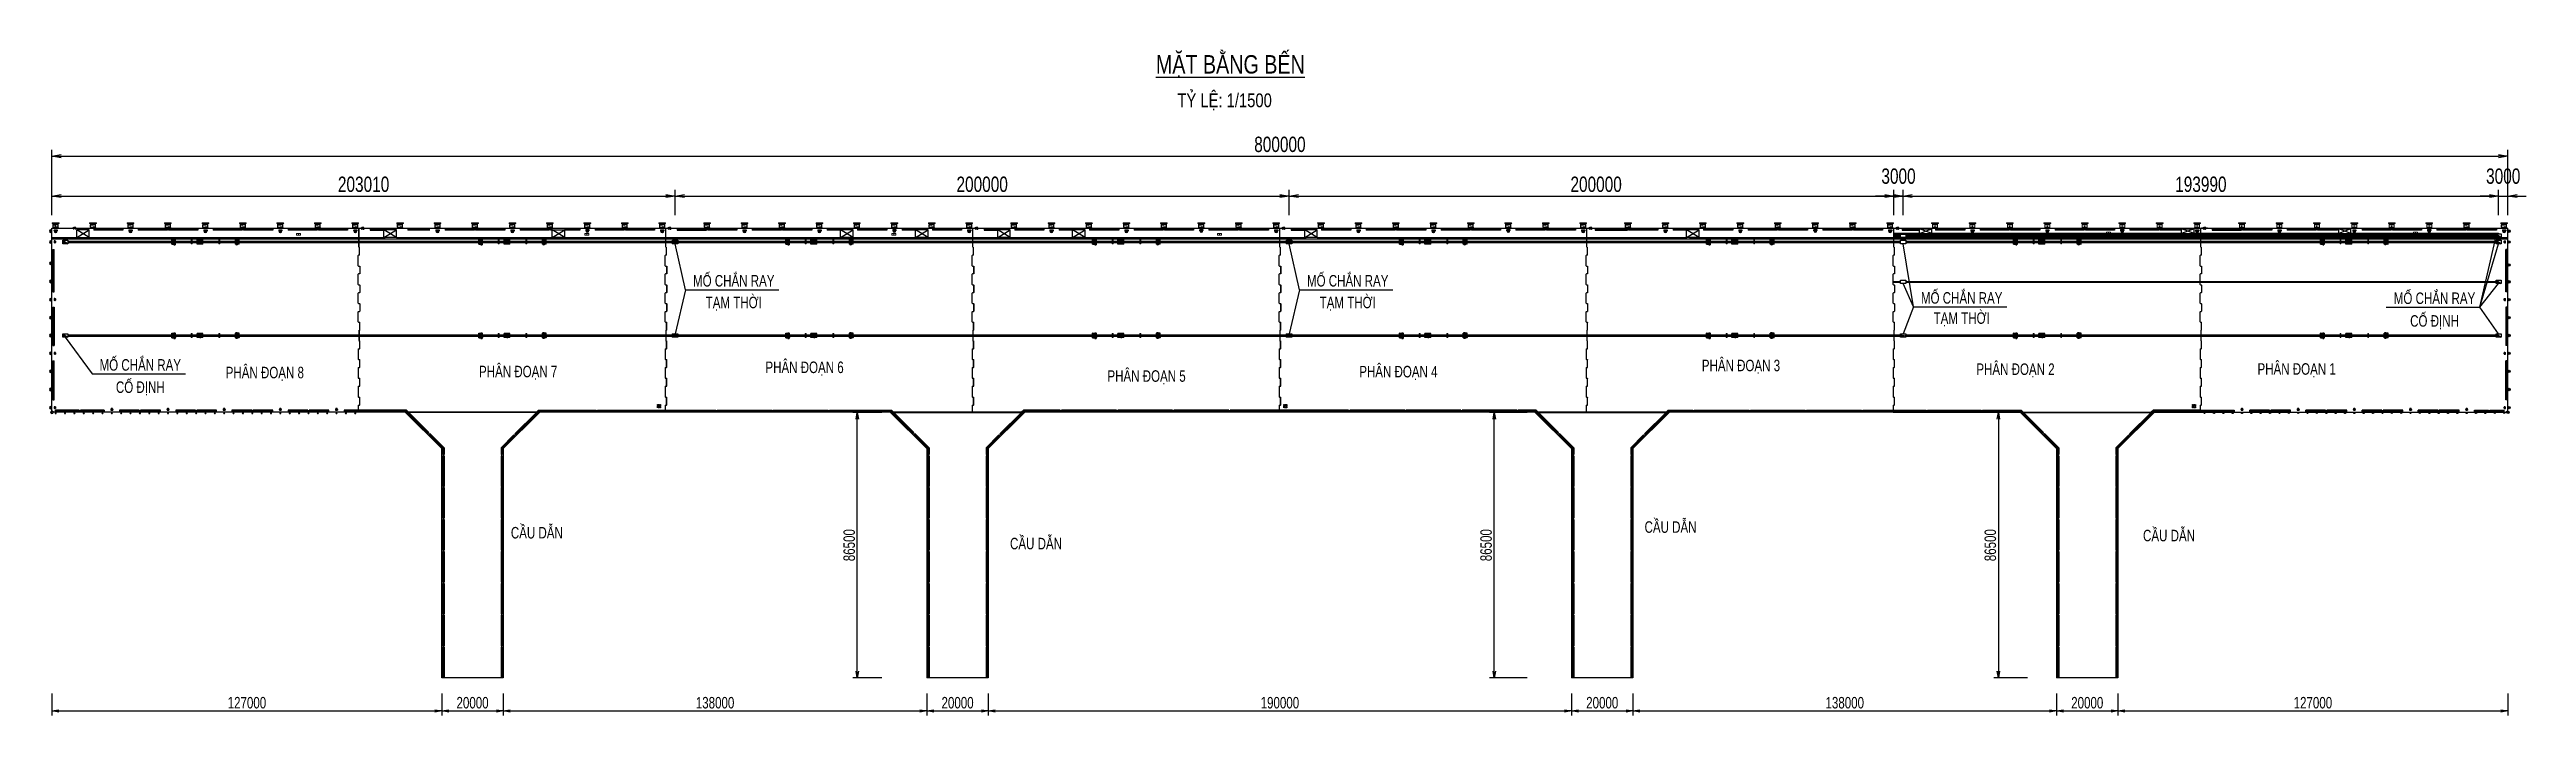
# Model space of a CAD drawing. Extents: x 3412 to 1212600, y 2456 to 246916.
# Drawn here: x 405728 to 1212600, y 30037 to 246916 of the extents above; entities that cross this region are included whole.
import ezdxf
from ezdxf.enums import TextEntityAlignment as Align

# ---------------------------------------------------------------- set-up
doc = ezdxf.new("R2010")
doc.units = 0
doc.header["$LTSCALE"] = 20
doc.header["$MEASUREMENT"] = 0
for name, pattern in [('ACAD_ISO10W100', [18, 12, -3, 0, -3]), ('CENTER', [2, 1.25, -0.25, 0.25, -0.25]), ('CENTER2', [28.575, 19.05, -3.175, 3.175, -3.175]), ('HIDDEN', [0.375, 0.25, -0.125])]:
    doc.linetypes.add(name, pattern=pattern)
doc.layers.get('0').update_dxf_attribs({"linetype": 'CONTINUOUS'})
doc.layers.get('DEFPOINTS').update_dxf_attribs({"linetype": 'CONTINUOUS'})
for name, color, linetype in [('BAO', 7, 'CONTINUOUS'), ('CEN', 1, 'CENTER'), ('CENTER', 1, 'CENTER2'), ('DEM800', 3, 'CONTINUOUS'), ('DIM', 4, 'CONTINUOUS'), ('external lighting', 130, 'HIDDEN'), ('FENDER', 4, 'CONTINUOUS'), ('Gochanxe', 6, 'CONTINUOUS'), ('HATCH', 8, 'CONTINUOUS'), ('HIDDEN', 9, 'HIDDEN'), ('KHUAT', 8, 'HIDDEN'), ('PAD', 2, 'CONTINUOUS'), ('TEXT', 4, 'CONTINUOUS'), ('Text-Vie', 4, 'CONTINUOUS'), ('THEP', 2, 'CONTINUOUS'), ('TRUC', 1, 'CENTER'), ('ve', 6, 'CONTINUOUS')]:
    doc.layers.add(name, color=color, linetype=linetype)
doc.styles.add('VNROMANS', font='vn_vni.shx', dxfattribs={"width": 0.75, "bigfont": 'bigfont.shx'})
doc.dimstyles.new('D1500', dxfattribs={"dimscale": 1500, "dimtxt": 2.5, "dimasz": 1.5, "dimexe": 1, "dimexo": 0, "dimgap": 0.5, "dimtad": 1, "dimzin": 12, "dimdsep": 46, "dimtxsty": 'VNROMANS', "dimblk1": 'OPEN', "dimblk2": 'OPEN', "dimsah": 1, "dimcen": -1, "dimclrd": 4, "dimclre": 4, "dimclrt": 4, "dimadec": 0, "dimazin": 0, "dimtfac": 1, "dimtmove": 2, "dimatfit": 3, "dimldrblk": 'OPEN', "dimfxl": 1, "dimtolj": 1, "dimtzin": 12, "dimarcsym": 0})
doc.dimstyles.new('D2000', dxfattribs={"dimscale": 2000, "dimtxt": 2.5, "dimasz": 1.5, "dimexe": 1, "dimexo": 0, "dimgap": 0.65, "dimtad": 1, "dimdec": 0, "dimzin": 12, "dimdsep": 46, "dimtxsty": 'VNROMANS', "dimblk1": 'OPEN', "dimblk2": 'OPEN', "dimsah": 1, "dimcen": -1, "dimclrd": 4, "dimclre": 4, "dimclrt": 4, "dimadec": 0, "dimazin": 0, "dimtfac": 1, "dimtdec": 0, "dimtmove": 2, "dimatfit": 3, "dimldrblk": 'OPEN', "dimfxl": 1, "dimtolj": 1, "dimtzin": 12, "dimarcsym": 0})
pattern_1 = [(45, (-541897.52, -54199.35), (-106.066017, 106.066017), [])]

msp = doc.modelspace()

# ---------------------------------------------------------------- texts
at = {"layer": 'Text-Vie', "color": 3, "style": 'VNROMANS', "width": 0.8}
msp.add_text('%%UMAËT BAÈNG BEÁN', height=6000, dxfattribs=at).set_placement((790382.441, 242346.994), align=Align.MIDDLE)
at = {"layer": 'Text-Vie', "color": 6, "style": 'VNROMANS', "width": 0.8}
msp.add_text('TYÛ LEÄ: 1/1500', height=4500, dxfattribs=at).set_placement((773127.04, 230383.337), align=Align.MIDDLE_LEFT)
at = {"layer": 'Text-Vie', "style": 'VNROMANS', "width": 0.75}
for s, p in [('MOÁ CHAÉN RAY', (628612.156, 169733.467)), ('MOÁ CHAÉN RAY', (828612.156, 169733.467)), ('TAÏM THÔØI', (628612.156, 162663.967)), ('TAÏM THÔØI', (828612.156, 162663.967)), ('MOÁ CHAÉN RAY', (1028612.156, 164151.739)), ('TAÏM THÔØI', (1028612.156, 157582.095)), ('MOÁ CHAÉN RAY', (1182653.156, 164043.854)), ('COÁ ÑÒNH', (1182653.156, 156656.806)), ('MOÁ CHAÉN RAY', (435289.896, 142326.889)), ('COÁ ÑÒNH', (435289.896, 135085.389))]:
    msp.add_text(s, height=3750, dxfattribs=at).set_placement(p, align=Align.CENTER)
for s, p in [('PHAÂN ÑOAÏN 6', (651687.989, 143516.707)), ('PHAÂN ÑOAÏN 3', (956720.268, 144113.596)), ('PHAÂN ÑOAÏN 2', (1046143.527, 142907.864)), ('PHAÂN ÑOAÏN 1', (1137733.166, 142977.341)), ('PHAÂN ÑOAÏN 8', (475860.926, 141813.961)), ('PHAÂN ÑOAÏN 7', (558390.06, 142141.45)), ('PHAÂN ÑOAÏN 5', (763096.78, 140670.913)), ('PHAÂN ÑOAÏN 4', (845118.684, 142108.026)), ('CAÀU DAÃN ', (564991.382, 90092.397)), ('CAÀU DAÃN ', (727605.022, 86554.869)), ('CAÀU DAÃN ', (934300.115, 91941.601)), ('CAÀU DAÃN ', (1096687.858, 89168.64))]:
    msp.add_text(s, height=3750, dxfattribs=at).set_placement(p, align=Align.MIDDLE)

# ---------------------------------------------------------------- blocks, each defined once
blk = doc.blocks.new('STOWN PIN')
at = {"layer": 'BAO'}
for p, q in [((1013225, 483978), (1013225, 483508)), ((1013225, 483978), (1015125, 483978)), ((1013225, 483508), (1015125, 483508)), ((1013225, 483048), (1013225, 482578)), ((1013225, 483048), (1015125, 483048)), ((1013225, 482578), (1015125, 482578)), ((1013355, 483903), (1013355, 483553)), ((1013355, 483903), (1014995, 483903)), ((1013355, 483553), (1014995, 483553)), ((1013355, 483003), (1014995, 483003)), ((1013355, 482653), (1013355, 483003)), ((1013355, 482653), (1014995, 482653)), ((1013475, 483818), (1013475, 483783)), ((1013475, 483818), (1014875, 483818)), ((1013475, 483783), (1014875, 483783)), ((1013475, 483638), (1013475, 483673)), ((1013475, 483673), (1014875, 483673)), ((1013475, 483638), (1014875, 483638)), ((1013475, 482918), (1014875, 482918)), ((1013475, 482918), (1013475, 482883)), ((1013475, 482883), (1014875, 482883)), ((1013475, 482773), (1014875, 482773)), ((1013475, 482738), (1013475, 482773)), ((1013475, 482738), (1014875, 482738)), ((1013575, 483818), (1013575, 483783)), ((1013575, 483638), (1013575, 483673)), ((1013575, 482918), (1013575, 482883)), ((1013575, 482738), (1013575, 482773)), ((1013875, 483853), (1013975, 483853)), ((1013875, 483853), (1013875, 483603)), ((1013875, 483603), (1013975, 483603)), ((1013875, 482703), (1013875, 482953)), ((1013875, 482953), (1013975, 482953)), ((1013875, 482703), (1013975, 482703)), ((1013975, 483853), (1013975, 483603)), ((1013975, 482703), (1013975, 482953)), ((1014375, 483853), (1014475, 483853)), ((1014375, 483853), (1014375, 483603)), ((1014375, 483603), (1014475, 483603)), ((1014375, 482703), (1014375, 482953)), ((1014375, 482953), (1014475, 482953)), ((1014375, 482703), (1014475, 482703)), ((1014475, 483853), (1014475, 483603)), ((1014475, 482703), (1014475, 482953)), ((1014775, 483818), (1014775, 483783)), ((1014775, 483638), (1014775, 483673)), ((1014775, 482918), (1014775, 482883)), ((1014775, 482738), (1014775, 482773)), ((1014875, 483818), (1014875, 483783)), ((1014875, 483638), (1014875, 483673)), ((1014875, 482918), (1014875, 482883)), ((1014875, 482738), (1014875, 482773)), ((1014995, 483903), (1014995, 483553)), ((1014995, 482653), (1014995, 483003)), ((1015125, 483978), (1015125, 483508)), ((1015125, 483048), (1015125, 482578))]:
    blk.add_line(p, q, dxfattribs=at)
at = {"layer": 'CEN', "ltscale": 0.1}
for p, q in [((1013225, 483728), (1015125, 483728)), ((1013225, 482828), (1015125, 482828)), ((1013460, 483803), (1013370, 483803)), ((1013460, 483653), (1013370, 483653)), ((1013460, 482903), (1013370, 482903)), ((1013460, 482753), (1013370, 482753)), ((1013415, 483848), (1013415, 483759)), ((1013415, 483609), (1013415, 483698)), ((1013415, 482948), (1013415, 482859)), ((1013415, 482709), (1013415, 482798)), ((1014075, 483764), (1014075, 483693)), ((1014075, 482793), (1014075, 482864)), ((1014890, 483803), (1014980, 483803)), ((1014890, 483653), (1014980, 483653)), ((1014890, 482903), (1014980, 482903)), ((1014890, 482753), (1014980, 482753)), ((1014935, 483848), (1014935, 483759)), ((1014935, 483609), (1014935, 483698)), ((1014935, 482948), (1014935, 482859)), ((1014935, 482709), (1014935, 482798))]:
    blk.add_line(p, q, dxfattribs=at)
at = {"layer": 'HIDDEN', "ltscale": 0.2}
for p, q in [((1014055, 483728), (1014055, 484151)), ((1014095, 483728), (1014095, 484151)), ((1014055, 482828), (1014055, 482406)), ((1014095, 482828), (1014095, 482406))]:
    blk.add_line(p, q, dxfattribs=at)
at = {"layer": 'KHUAT'}
for p, q in [((1013690, 483876), (1013780, 483876)), ((1013690, 483876), (1013690, 483786)), ((1013690, 483786), (1013780, 483786)), ((1013690, 483671), (1013780, 483671)), ((1013690, 483671), (1013690, 483581)), ((1013690, 483581), (1013780, 483581)), ((1013690, 482886), (1013690, 482961)), ((1013690, 482961), (1013780, 482961)), ((1013690, 482886), (1013780, 482886)), ((1013690, 482771), (1013780, 482771)), ((1013690, 482696), (1013690, 482771)), ((1013690, 482696), (1013780, 482696)), ((1013780, 483876), (1013780, 483786)), ((1013780, 483671), (1013780, 483581)), ((1013780, 482886), (1013780, 482961)), ((1013780, 482696), (1013780, 482771)), ((1014130, 483876), (1014130, 483786)), ((1014130, 483876), (1014220, 483876)), ((1014130, 483786), (1014220, 483786)), ((1014130, 483671), (1014130, 483581)), ((1014130, 483671), (1014220, 483671)), ((1014130, 483581), (1014220, 483581)), ((1014130, 482961), (1014220, 482961)), ((1014130, 482886), (1014130, 482961)), ((1014130, 482886), (1014220, 482886)), ((1014130, 482771), (1014220, 482771)), ((1014130, 482696), (1014130, 482771)), ((1014130, 482696), (1014220, 482696)), ((1014220, 483876), (1014220, 483786)), ((1014220, 483671), (1014220, 483581)), ((1014220, 482886), (1014220, 482961)), ((1014220, 482696), (1014220, 482771)), ((1014570, 483876), (1014660, 483876)), ((1014570, 483876), (1014570, 483786)), ((1014570, 483786), (1014660, 483786)), ((1014570, 483671), (1014660, 483671)), ((1014570, 483671), (1014570, 483581)), ((1014570, 483581), (1014660, 483581)), ((1014570, 482886), (1014570, 482961)), ((1014570, 482961), (1014660, 482961)), ((1014570, 482886), (1014660, 482886)), ((1014570, 482696), (1014570, 482771)), ((1014570, 482771), (1014660, 482771)), ((1014570, 482696), (1014660, 482696)), ((1014660, 483876), (1014660, 483786)), ((1014660, 483671), (1014660, 483581)), ((1014660, 482886), (1014660, 482961)), ((1014660, 482696), (1014660, 482771))]:
    blk.add_line(p, q, dxfattribs=at)
for centre in [(1014075, 483728), (1014075, 482828)]:
    blk.add_circle(centre, 20, dxfattribs=at)
for centre, radius, start, end in [((1014065, 484145), 12, 33.194789, 146.805251), ((1014085, 484145), 11.9, 33.180209, 146.819831), ((1014085, 484158), 11.9, 213.180209, 326.819831), ((1014065, 482412), 12, 213.194749, 326.805211), ((1014085, 482399), 11.9, 33.180169, 146.819791), ((1014085, 482412), 11.9, 213.180169, 326.819791)]:
    blk.add_arc(centre, radius, start, end, dxfattribs=at)
blk = doc.blocks.new('_OPEN')
at = {"color": 0, "linetype": 'ByBlock'}
for p, q in [((-1, 0.17), (0, 0)), ((0, 0), (-1, -0.17)), ((0, 0), (-1, 0))]:
    blk.add_line(p, q, dxfattribs=at)
blk = doc.blocks.new('*D64')
at = {"layer": 'DEFPOINTS', "color": 0, "transparency": 16777216}
for p in [(876334, 128746), (887060, 128746), (887060, 42246)]:
    blk.add_point(p, dxfattribs=at)
at = {"layer": 'DIM', "color": 4, "lineweight": -2, "transparency": 16777216}
for p, q in [((887060, 128746), (874834, 128746)), ((876334, 44496), (876334, 126496)), ((887060, 42246), (874834, 42246))]:
    blk.add_line(p, q, dxfattribs=at)
at = {"layer": 'DIM', "color": 4, "lineweight": -2, "transparency": 16777216, "xscale": 2250, "yscale": 2250, "zscale": 2250}
for p, rotation in [((876334, 128746), 90), ((876334, 42246), 270)]:
    blk.add_blockref('_OPEN', p, dxfattribs=dict(at, rotation=rotation))
at = {"layer": 'DIM', "color": 4, "transparency": 16777216, "insert": (873709, 85496), "char_height": 3750, "attachment_point": 5, "rotation": 90, "style": 'VNROMANS'}
blk.add_mtext('\\A1;86500', dxfattribs=at)
blk = doc.blocks.new('light')
at = {"layer": 'external lighting'}
h = blk.add_hatch(color=3, dxfattribs=at)
h.paths.add_polyline_path([(0.6, 0.6), (0.8, 0.6), (0.8, 0.8), (0.6, 0.8)])
h.paths.add_polyline_path([(0.8, -0.6), (0.6, -0.6), (0.6, -0.8), (0.8, -0.8)])
h.paths.add_polyline_path([(-0.6, -0.6), (-0.8, -0.6), (-0.8, -0.8), (-0.6, -0.8)])
h.paths.add_polyline_path([(-0.6, 0.8), (-0.8, 0.8), (-0.8, 0.6), (-0.6, 0.6)])
at = {"layer": 'external lighting', "linetype": 'HIDDEN', "ltscale": 0.05}
h = blk.add_hatch(color=3, dxfattribs=at)
edge = h.paths.add_edge_path()
edge.add_arc((0, 0), 0.16, 0, 360)
at = {"layer": 'external lighting', "color": 3}
for p, q in [((-0.6, 0.6), (-0.8, 0.6)), ((0.6, 0.6), (0.6, 0.8)), ((0.8, 0.6), (0.6, 0.6)), ((-0.6, -0.6), (-0.8, -0.6)), ((0.8, -0.6), (0.6, -0.6)), ((0.6, -0.8), (0.6, -0.6))]:
    blk.add_line(p, q, dxfattribs=at)
at = {"layer": 'external lighting', "color": 3, "ltscale": 0.05}
for p, q in [((-0.6, 0.6), (-0.6, 0.8)), ((-0.6, -0.8), (-0.6, -0.6))]:
    blk.add_line(p, q, dxfattribs=at)
at = {"layer": 'external lighting', "color": 3, "linetype": 'HIDDEN', "ltscale": 0.03}
for points in [[(-0.8, 0.8), (0.8, 0.8), (0.8, -0.8), (-0.8, -0.8)], [(-0.6, 0.6), (0.6, 0.6), (0.6, -0.6), (-0.6, -0.6)]]:
    blk.add_lwpolyline(points, close=True, dxfattribs=at)
at = {"layer": 'external lighting', "color": 3, "linetype": 'HIDDEN', "ltscale": 0.05}
blk.add_circle((0, 0), 0.16, dxfattribs=at)
blk = doc.blocks.new('*D65')
at = {"layer": 'DEFPOINTS', "color": 0, "transparency": 16777216}
for p in [(406528, 37231), (533528, 37231), (533528, 31537)]:
    blk.add_point(p, dxfattribs=at)
at = {"layer": 'DIM', "color": 4, "lineweight": -2, "transparency": 16777216}
for p, q in [((406528, 37231), (406528, 30037)), ((533528, 37231), (533528, 30037)), ((408778, 31537), (531278, 31537))]:
    blk.add_line(p, q, dxfattribs=at)
at = {"layer": 'DIM', "color": 4, "lineweight": -2, "transparency": 16777216, "xscale": 2250, "yscale": 2250, "zscale": 2250, "rotation": 180}
blk.add_blockref('_OPEN', (406528, 31537), dxfattribs=at)
at = {"layer": 'DIM', "color": 4, "lineweight": -2, "transparency": 16777216, "xscale": 2250, "yscale": 2250, "zscale": 2250}
blk.add_blockref('_OPEN', (533528, 31537), dxfattribs=at)
at = {"layer": 'DIM', "color": 4, "transparency": 16777216, "insert": (470028, 34162), "char_height": 3750, "attachment_point": 5, "style": 'VNROMANS'}
blk.add_mtext('\\A1;127000', dxfattribs=at)
blk = doc.blocks.new('*D66')
at = {"layer": 'DEFPOINTS', "color": 0, "transparency": 16777216}
for p in [(533528, 37231), (553528, 37231), (553528, 31537)]:
    blk.add_point(p, dxfattribs=at)
at = {"layer": 'DIM', "color": 4, "lineweight": -2, "transparency": 16777216}
for p, q in [((533528, 37231), (533528, 30037)), ((553528, 37231), (553528, 30037)), ((535778, 31537), (551278, 31537))]:
    blk.add_line(p, q, dxfattribs=at)
at = {"layer": 'DIM', "color": 4, "lineweight": -2, "transparency": 16777216, "xscale": 2250, "yscale": 2250, "zscale": 2250, "rotation": 180}
blk.add_blockref('_OPEN', (533528, 31537), dxfattribs=at)
at = {"layer": 'DIM', "color": 4, "lineweight": -2, "transparency": 16777216, "xscale": 2250, "yscale": 2250, "zscale": 2250}
blk.add_blockref('_OPEN', (553528, 31537), dxfattribs=at)
at = {"layer": 'DIM', "color": 4, "transparency": 16777216, "insert": (543528, 34162), "char_height": 3750, "attachment_point": 5, "style": 'VNROMANS'}
blk.add_mtext('\\A1;20000', dxfattribs=at)
blk = doc.blocks.new('*D67')
at = {"layer": 'DEFPOINTS', "color": 0, "transparency": 16777216}
for p in [(553528, 37231), (691528, 37231), (691528, 31537)]:
    blk.add_point(p, dxfattribs=at)
at = {"layer": 'DIM', "color": 4, "lineweight": -2, "transparency": 16777216}
for p, q in [((553528, 37231), (553528, 30037)), ((691528, 37231), (691528, 30037)), ((555778, 31537), (689278, 31537))]:
    blk.add_line(p, q, dxfattribs=at)
at = {"layer": 'DIM', "color": 4, "lineweight": -2, "transparency": 16777216, "xscale": 2250, "yscale": 2250, "zscale": 2250, "rotation": 180}
blk.add_blockref('_OPEN', (553528, 31537), dxfattribs=at)
at = {"layer": 'DIM', "color": 4, "lineweight": -2, "transparency": 16777216, "xscale": 2250, "yscale": 2250, "zscale": 2250}
blk.add_blockref('_OPEN', (691528, 31537), dxfattribs=at)
at = {"layer": 'DIM', "color": 4, "transparency": 16777216, "insert": (622528, 34162), "char_height": 3750, "attachment_point": 5, "style": 'VNROMANS'}
blk.add_mtext('\\A1;138000', dxfattribs=at)
blk = doc.blocks.new('*D68')
at = {"layer": 'DEFPOINTS', "color": 0, "transparency": 16777216}
for p in [(691528, 37231), (711528, 37231), (711528, 31537)]:
    blk.add_point(p, dxfattribs=at)
at = {"layer": 'DIM', "color": 4, "lineweight": -2, "transparency": 16777216}
for p, q in [((691528, 37231), (691528, 30037)), ((711528, 37231), (711528, 30037)), ((693778, 31537), (709278, 31537))]:
    blk.add_line(p, q, dxfattribs=at)
at = {"layer": 'DIM', "color": 4, "lineweight": -2, "transparency": 16777216, "xscale": 2250, "yscale": 2250, "zscale": 2250, "rotation": 180}
blk.add_blockref('_OPEN', (691528, 31537), dxfattribs=at)
at = {"layer": 'DIM', "color": 4, "lineweight": -2, "transparency": 16777216, "xscale": 2250, "yscale": 2250, "zscale": 2250}
blk.add_blockref('_OPEN', (711528, 31537), dxfattribs=at)
at = {"layer": 'DIM', "color": 4, "transparency": 16777216, "insert": (701528, 34162), "char_height": 3750, "attachment_point": 5, "style": 'VNROMANS'}
blk.add_mtext('\\A1;20000', dxfattribs=at)
blk = doc.blocks.new('*D69')
at = {"layer": 'DEFPOINTS', "color": 0, "transparency": 16777216}
for p in [(711528, 37231), (901528, 37231), (901528, 31537)]:
    blk.add_point(p, dxfattribs=at)
at = {"layer": 'DIM', "color": 4, "lineweight": -2, "transparency": 16777216}
for p, q in [((711528, 37231), (711528, 30037)), ((901528, 37231), (901528, 30037)), ((713778, 31537), (899278, 31537))]:
    blk.add_line(p, q, dxfattribs=at)
at = {"layer": 'DIM', "color": 4, "lineweight": -2, "transparency": 16777216, "xscale": 2250, "yscale": 2250, "zscale": 2250, "rotation": 180}
blk.add_blockref('_OPEN', (711528, 31537), dxfattribs=at)
at = {"layer": 'DIM', "color": 4, "lineweight": -2, "transparency": 16777216, "xscale": 2250, "yscale": 2250, "zscale": 2250}
blk.add_blockref('_OPEN', (901528, 31537), dxfattribs=at)
at = {"layer": 'DIM', "color": 4, "transparency": 16777216, "insert": (806528, 34162), "char_height": 3750, "attachment_point": 5, "style": 'VNROMANS'}
blk.add_mtext('\\A1;190000', dxfattribs=at)
blk = doc.blocks.new('*D70')
at = {"layer": 'DEFPOINTS', "color": 0, "transparency": 16777216}
for p in [(901528, 37231), (921528, 37231), (921528, 31537)]:
    blk.add_point(p, dxfattribs=at)
at = {"layer": 'DIM', "color": 4, "lineweight": -2, "transparency": 16777216}
for p, q in [((901528, 37231), (901528, 30037)), ((921528, 37231), (921528, 30037)), ((903778, 31537), (919278, 31537))]:
    blk.add_line(p, q, dxfattribs=at)
at = {"layer": 'DIM', "color": 4, "lineweight": -2, "transparency": 16777216, "xscale": 2250, "yscale": 2250, "zscale": 2250, "rotation": 180}
blk.add_blockref('_OPEN', (901528, 31537), dxfattribs=at)
at = {"layer": 'DIM', "color": 4, "lineweight": -2, "transparency": 16777216, "xscale": 2250, "yscale": 2250, "zscale": 2250}
blk.add_blockref('_OPEN', (921528, 31537), dxfattribs=at)
at = {"layer": 'DIM', "color": 4, "transparency": 16777216, "insert": (911528, 34162), "char_height": 3750, "attachment_point": 5, "style": 'VNROMANS'}
blk.add_mtext('\\A1;20000', dxfattribs=at)
blk = doc.blocks.new('*D71')
at = {"layer": 'DEFPOINTS', "color": 0, "transparency": 16777216}
for p in [(921528, 37231), (1059528, 37231), (1059528, 31537)]:
    blk.add_point(p, dxfattribs=at)
at = {"layer": 'DIM', "color": 4, "lineweight": -2, "transparency": 16777216}
for p, q in [((921528, 37231), (921528, 30037)), ((1059528, 37231), (1059528, 30037)), ((923778, 31537), (1057278, 31537))]:
    blk.add_line(p, q, dxfattribs=at)
at = {"layer": 'DIM', "color": 4, "lineweight": -2, "transparency": 16777216, "xscale": 2250, "yscale": 2250, "zscale": 2250, "rotation": 180}
blk.add_blockref('_OPEN', (921528, 31537), dxfattribs=at)
at = {"layer": 'DIM', "color": 4, "lineweight": -2, "transparency": 16777216, "xscale": 2250, "yscale": 2250, "zscale": 2250}
blk.add_blockref('_OPEN', (1059528, 31537), dxfattribs=at)
at = {"layer": 'DIM', "color": 4, "transparency": 16777216, "insert": (990528, 34162), "char_height": 3750, "attachment_point": 5, "style": 'VNROMANS'}
blk.add_mtext('\\A1;138000', dxfattribs=at)
blk = doc.blocks.new('*D72')
at = {"layer": 'DEFPOINTS', "color": 0, "transparency": 16777216}
for p in [(1079528, 37231), (1206528, 37231), (1206528, 31537)]:
    blk.add_point(p, dxfattribs=at)
at = {"layer": 'DIM', "color": 4, "lineweight": -2, "transparency": 16777216}
for p, q in [((1079528, 37231), (1079528, 30037)), ((1206528, 37231), (1206528, 30037)), ((1081778, 31537), (1204278, 31537))]:
    blk.add_line(p, q, dxfattribs=at)
at = {"layer": 'DIM', "color": 4, "lineweight": -2, "transparency": 16777216, "xscale": 2250, "yscale": 2250, "zscale": 2250, "rotation": 180}
blk.add_blockref('_OPEN', (1079528, 31537), dxfattribs=at)
at = {"layer": 'DIM', "color": 4, "lineweight": -2, "transparency": 16777216, "xscale": 2250, "yscale": 2250, "zscale": 2250}
blk.add_blockref('_OPEN', (1206528, 31537), dxfattribs=at)
at = {"layer": 'DIM', "color": 4, "transparency": 16777216, "insert": (1143028, 34162), "char_height": 3750, "attachment_point": 5, "style": 'VNROMANS'}
blk.add_mtext('\\A1;127000', dxfattribs=at)
blk = doc.blocks.new('*D73')
at = {"layer": 'DEFPOINTS', "color": 0, "transparency": 16777216}
for p in [(668866, 128746), (676896, 128746), (676896, 42246)]:
    blk.add_point(p, dxfattribs=at)
at = {"layer": 'DIM', "color": 4, "lineweight": -2, "transparency": 16777216}
for p, q in [((676896, 128746), (667366, 128746)), ((668866, 44496), (668866, 126496)), ((676896, 42246), (667366, 42246))]:
    blk.add_line(p, q, dxfattribs=at)
at = {"layer": 'DIM', "color": 4, "lineweight": -2, "transparency": 16777216, "xscale": 2250, "yscale": 2250, "zscale": 2250}
for p, rotation in [((668866, 128746), 90), ((668866, 42246), 270)]:
    blk.add_blockref('_OPEN', p, dxfattribs=dict(at, rotation=rotation))
at = {"layer": 'DIM', "color": 4, "transparency": 16777216, "insert": (666241, 85496), "char_height": 3750, "attachment_point": 5, "rotation": 90, "style": 'VNROMANS'}
blk.add_mtext('\\A1;86500', dxfattribs=at)
blk = doc.blocks.new('hocapnuoc')
at = {"layer": 'BAO', "color": 2, "linetype": 'ByBlock', "lineweight": 15}
for p, q in [((-1300, 0), (0, 0)), ((-1300, 0), (-1300, -500)), ((-650, 0), (-650, -500)), ((0, 0), (0, -500)), ((-1300, -500), (0, -500))]:
    blk.add_line(p, q, dxfattribs=at)
blk = doc.blocks.new('*D74')
at = {"layer": 'DEFPOINTS', "color": 0, "transparency": 16777216}
for p in [(1059528, 37231), (1079528, 37231), (1079528, 31537)]:
    blk.add_point(p, dxfattribs=at)
at = {"layer": 'DIM', "color": 4, "lineweight": -2, "transparency": 16777216}
for p, q in [((1059528, 37231), (1059528, 30037)), ((1079528, 37231), (1079528, 30037)), ((1061778, 31537), (1077278, 31537))]:
    blk.add_line(p, q, dxfattribs=at)
at = {"layer": 'DIM', "color": 4, "lineweight": -2, "transparency": 16777216, "xscale": 2250, "yscale": 2250, "zscale": 2250, "rotation": 180}
blk.add_blockref('_OPEN', (1059528, 31537), dxfattribs=at)
at = {"layer": 'DIM', "color": 4, "lineweight": -2, "transparency": 16777216, "xscale": 2250, "yscale": 2250, "zscale": 2250}
blk.add_blockref('_OPEN', (1079528, 31537), dxfattribs=at)
at = {"layer": 'DIM', "color": 4, "transparency": 16777216, "insert": (1069528, 34162), "char_height": 3750, "attachment_point": 5, "style": 'VNROMANS'}
blk.add_mtext('\\A1;20000', dxfattribs=at)
blk = doc.blocks.new('DEM1450')
at = {"layer": 'DIM', "color": 1, "linetype": 'CENTER2', "ltscale": 2}
for p, q in [((-1450804, 656360), (-1450804, 656532)), ((-1450804, 654952), (-1450804, 655124)), ((-1449154, 656360), (-1449154, 656532)), ((-1449154, 654952), (-1449154, 655124))]:
    blk.add_line(p, q, dxfattribs=at)
at = {"layer": 've', "color": 7}
for p, q in [((-1450904, 656425), (-1450904, 656467)), ((-1450904, 656467), (-1449054, 656467)), ((-1450904, 656425), (-1450846, 656425)), ((-1450904, 655059), (-1449979, 655059)), ((-1450904, 655017), (-1450904, 655059)), ((-1450904, 655017), (-1449054, 655017)), ((-1450774, 656367), (-1450846, 656425)), ((-1450846, 656425), (-1449979, 656425)), ((-1450751, 655117), (-1450809, 655059)), ((-1450786, 656065), (-1449979, 656065)), ((-1450786, 655290), (-1450786, 656058)), ((-1450785, 656072), (-1450775, 656174)), ((-1450784, 655269), (-1449979, 655269)), ((-1450757, 655173), (-1450780, 655249)), ((-1450774, 656367), (-1449979, 656367)), ((-1450774, 656188), (-1450774, 656367)), ((-1450774, 656181), (-1449979, 656181)), ((-1450752, 655153), (-1449979, 655153)), ((-1450751, 655117), (-1450751, 655132)), ((-1450751, 655117), (-1449979, 655117)), ((-1449054, 656425), (-1449979, 656425)), ((-1449184, 656367), (-1449979, 656367)), ((-1449184, 656181), (-1449979, 656181)), ((-1449172, 656065), (-1449979, 656065)), ((-1449173, 655269), (-1449979, 655269)), ((-1449205, 655153), (-1449979, 655153)), ((-1449207, 655117), (-1449979, 655117)), ((-1449054, 655059), (-1449979, 655059)), ((-1449719, 655059), (-1449894, 655059)), ((-1449174, 655059), (-1449219, 655059)), ((-1449207, 655117), (-1449207, 655132)), ((-1449207, 655117), (-1449207, 655132)), ((-1449207, 655117), (-1449149, 655059)), ((-1449207, 655117), (-1449174, 655084)), ((-1449201, 655173), (-1449178, 655249)), ((-1449184, 656367), (-1449112, 656425)), ((-1449184, 656188), (-1449184, 656367)), ((-1449173, 656072), (-1449183, 656174)), ((-1449172, 655290), (-1449172, 656058)), ((-1449054, 656425), (-1449054, 656467)), ((-1449054, 655017), (-1449054, 655059))]:
    blk.add_line(p, q, dxfattribs=at)
at = {"layer": 've', "color": 1, "linetype": 'ACAD_ISO10W100', "ltscale": 0.1}
blk.add_line((-1449979, 655017), (-1449979, 656639), dxfattribs=at)
blk.add_line((-1449979, 655017), (-1449979, 656639), dxfattribs=at)
at = {"layer": 've', "color": 7}
for centre, start, end in [((-1450641, 656058), 174.093859, 180), ((-1450641, 655290), 180, 196.78983), ((-1450919, 656188), 354.093859, 0), ((-1450896, 655132), 0, 16.78983), ((-1449062, 655132), 163.21017, 180), ((-1449039, 656188), 180, 185.906141), ((-1449317, 655290), 343.21017, 0), ((-1449317, 656058), 0, 5.906141)]:
    blk.add_arc(centre, 145, start, end, dxfattribs=at)
blk = doc.blocks.new('demd400')
at = {"layer": 'BAO', "color": 6}
for radius in [200, 100]:
    blk.add_circle((7334189.5, 1053256.5), radius, dxfattribs=at)
blk = doc.blocks.new('DEMONG')
at = {"layer": 'BAO', "color": 3}
for radius in [400, 200]:
    blk.add_circle((7343466.5, 1112182.5), radius, dxfattribs=at)
blk = doc.blocks.new('KHE')
at = {"layer": 'BAO'}
for p, q in [((7378565, 1113151), (7378565, 1119311)), ((7378585, 1113151), (7378585, 1119311)), ((7378427, 1110461), (7378327, 1110361)), ((7378327, 1107061), (7378327, 1110361)), ((7378327, 1107061), (7378427, 1106961)), ((7378447, 1110461), (7378347, 1110361)), ((7378447, 1110461), (7378347, 1110361)), ((7378347, 1107061), (7378347, 1110361)), ((7378347, 1107061), (7378347, 1110361)), ((7378347, 1107061), (7378447, 1106961)), ((7378347, 1107061), (7378447, 1106961)), ((7378675, 1110461), (7378427, 1110461)), ((7378427, 1106961), (7378722, 1106961)), ((7378447, 1106961), (7378722, 1106961)), ((7378565, 1113151), (7378755, 1112961)), ((7378585, 1113151), (7378775, 1112961)), ((7378585, 1113151), (7378775, 1112961)), ((7378755, 1110561), (7378655, 1110461)), ((7378775, 1110561), (7378675, 1110461)), ((7378702, 1106961), (7378802, 1106861)), ((7378722, 1106961), (7378822, 1106861)), ((7378722, 1106961), (7378822, 1106861)), ((7378755, 1110561), (7378755, 1112961)), ((7378775, 1110561), (7378775, 1112961)), ((7378775, 1110561), (7378775, 1112961)), ((7378802, 1106861), (7378802, 1104461)), ((7378822, 1106861), (7378822, 1104461)), ((7378822, 1106861), (7378822, 1104461)), ((7378427, 1104361), (7378327, 1104261)), ((7378327, 1100961), (7378327, 1104261)), ((7378327, 1100961), (7378427, 1100861)), ((7378427, 1098261), (7378327, 1098161)), ((7378327, 1094861), (7378327, 1098161)), ((7378447, 1104361), (7378347, 1104261)), ((7378447, 1104361), (7378347, 1104261)), ((7378347, 1100961), (7378347, 1104261)), ((7378347, 1100961), (7378347, 1104261)), ((7378347, 1100961), (7378447, 1100861)), ((7378347, 1100961), (7378447, 1100861)), ((7378447, 1098261), (7378347, 1098161)), ((7378447, 1098261), (7378347, 1098161)), ((7378347, 1094861), (7378347, 1098161)), ((7378347, 1094861), (7378347, 1098161)), ((7378722, 1104361), (7378427, 1104361)), ((7378427, 1100861), (7378722, 1100861)), ((7378722, 1098261), (7378427, 1098261)), ((7378722, 1104361), (7378447, 1104361)), ((7378447, 1100861), (7378722, 1100861)), ((7378722, 1098261), (7378447, 1098261)), ((7378802, 1104461), (7378702, 1104361)), ((7378702, 1100861), (7378802, 1100761)), ((7378802, 1098361), (7378702, 1098261)), ((7378822, 1104461), (7378722, 1104361)), ((7378822, 1104461), (7378722, 1104361)), ((7378722, 1100861), (7378822, 1100761)), ((7378722, 1100861), (7378822, 1100761)), ((7378822, 1098361), (7378722, 1098261)), ((7378822, 1098361), (7378722, 1098261)), ((7378802, 1100761), (7378802, 1098361)), ((7378822, 1100761), (7378822, 1098361)), ((7378822, 1100761), (7378822, 1098361)), ((7378427, 1094761), (7378327, 1094861)), ((7378327, 1092061), (7378427, 1092161)), ((7378327, 1088761), (7378327, 1092061)), ((7378447, 1094761), (7378347, 1094861)), ((7378447, 1094761), (7378347, 1094861)), ((7378347, 1092061), (7378447, 1092161)), ((7378347, 1092061), (7378447, 1092161)), ((7378347, 1088761), (7378347, 1092061)), ((7378347, 1088761), (7378347, 1092061)), ((7378427, 1094761), (7378722, 1094761)), ((7378427, 1092161), (7378722, 1092161)), ((7378447, 1094761), (7378722, 1094761)), ((7378447, 1092161), (7378722, 1092161)), ((7378702, 1094761), (7378802, 1094661)), ((7378802, 1092261), (7378702, 1092161)), ((7378722, 1094761), (7378822, 1094661)), ((7378722, 1094761), (7378822, 1094661)), ((7378822, 1092261), (7378722, 1092161)), ((7378822, 1092261), (7378722, 1092161)), ((7378802, 1094661), (7378802, 1092261)), ((7378822, 1094661), (7378822, 1092261)), ((7378822, 1094661), (7378822, 1092261)), ((7378427, 1088661), (7378327, 1088761)), ((7378447, 1088661), (7378347, 1088761)), ((7378447, 1088661), (7378347, 1088761)), ((7378427, 1088661), (7378722, 1088661)), ((7378447, 1088661), (7378722, 1088661)), ((7378565, 1085943), (7378802, 1086181)), ((7378565, 1085943), (7378565, 1082718)), ((7378565, 1082718), (7378802, 1082481)), ((7378585, 1085943), (7378822, 1086181)), ((7378585, 1085943), (7378585, 1082718)), ((7378585, 1085943), (7378585, 1082718)), ((7378585, 1082718), (7378822, 1082481)), ((7378702, 1088661), (7378802, 1088561)), ((7378722, 1088661), (7378822, 1088561)), ((7378722, 1088661), (7378822, 1088561)), ((7378802, 1086181), (7378802, 1088561)), ((7378805, 1080081), (7378802, 1082481)), ((7378822, 1086181), (7378822, 1088561)), ((7378825, 1080081), (7378822, 1082481)), ((7378327, 1079881), (7378427, 1079981)), ((7378327, 1079881), (7378327, 1076581)), ((7378327, 1076581), (7378427, 1076481)), ((7378327, 1073781), (7378427, 1073881)), ((7378327, 1073781), (7378327, 1070481)), ((7378347, 1079881), (7378447, 1079981)), ((7378347, 1079881), (7378447, 1079981)), ((7378347, 1079881), (7378347, 1076581)), ((7378347, 1079881), (7378347, 1076581)), ((7378347, 1076581), (7378447, 1076481)), ((7378347, 1076581), (7378447, 1076481)), ((7378347, 1073781), (7378447, 1073881)), ((7378347, 1073781), (7378447, 1073881)), ((7378347, 1073781), (7378347, 1070481)), ((7378347, 1073781), (7378347, 1070481)), ((7378427, 1079981), (7378725, 1079981)), ((7378427, 1076481), (7378722, 1076481)), ((7378427, 1073881), (7378722, 1073881)), ((7378447, 1079981), (7378722, 1079981)), ((7378447, 1076481), (7378722, 1076481)), ((7378447, 1073881), (7378722, 1073881)), ((7378702, 1076481), (7378802, 1076381)), ((7378702, 1073881), (7378802, 1073981)), ((7378705, 1079981), (7378805, 1080081)), ((7378722, 1076481), (7378822, 1076381)), ((7378722, 1076481), (7378822, 1076381)), ((7378722, 1073881), (7378822, 1073981)), ((7378722, 1073881), (7378822, 1073981)), ((7378725, 1079981), (7378825, 1080081)), ((7378725, 1079981), (7378825, 1080081)), ((7378802, 1073981), (7378802, 1076381)), ((7378822, 1073981), (7378822, 1076381)), ((7378822, 1073981), (7378822, 1076381)), ((7378327, 1070481), (7378427, 1070381)), ((7378327, 1067681), (7378427, 1067781)), ((7378327, 1067681), (7378327, 1064381)), ((7378347, 1070481), (7378447, 1070381)), ((7378347, 1070481), (7378447, 1070381)), ((7378347, 1067681), (7378447, 1067781)), ((7378347, 1067681), (7378447, 1067781)), ((7378347, 1067681), (7378347, 1064381)), ((7378347, 1067681), (7378347, 1064381)), ((7378427, 1070381), (7378722, 1070381)), ((7378427, 1067781), (7378722, 1067781)), ((7378447, 1070381), (7378722, 1070381)), ((7378447, 1067781), (7378722, 1067781)), ((7378702, 1070381), (7378802, 1070281)), ((7378702, 1067781), (7378802, 1067881)), ((7378722, 1070381), (7378822, 1070281)), ((7378722, 1070381), (7378822, 1070281)), ((7378722, 1067781), (7378822, 1067881)), ((7378722, 1067781), (7378822, 1067881)), ((7378802, 1067881), (7378802, 1070281)), ((7378822, 1067881), (7378822, 1070281)), ((7378822, 1067881), (7378822, 1070281)), ((7378327, 1064381), (7378427, 1064281)), ((7378327, 1061581), (7378427, 1061681)), ((7378327, 1061581), (7378327, 1059311)), ((7378347, 1064381), (7378447, 1064281)), ((7378347, 1064381), (7378447, 1064281)), ((7378347, 1061581), (7378447, 1061681)), ((7378347, 1061581), (7378447, 1061681)), ((7378347, 1061581), (7378347, 1059311)), ((7378347, 1061581), (7378347, 1059311)), ((7378427, 1064281), (7378722, 1064281)), ((7378427, 1061681), (7378722, 1061681)), ((7378447, 1064281), (7378722, 1064281)), ((7378447, 1061681), (7378722, 1061681)), ((7378702, 1064281), (7378802, 1064181)), ((7378702, 1061681), (7378802, 1061781)), ((7378722, 1064281), (7378822, 1064181)), ((7378722, 1064281), (7378822, 1064181)), ((7378722, 1061681), (7378822, 1061781)), ((7378722, 1061681), (7378822, 1061781)), ((7378802, 1061781), (7378802, 1064181)), ((7378822, 1061781), (7378822, 1064181)), ((7378822, 1061781), (7378822, 1064181))]:
    blk.add_line(p, q, dxfattribs=at)
blk = doc.blocks.new('*D75')
at = {"layer": 'DEFPOINTS', "color": 0, "transparency": 16777216}
for p in [(609538, 199207), (406528, 192931), (609538, 192931)]:
    blk.add_point(p, dxfattribs=at)
at = {"layer": 'DIM', "color": 4, "lineweight": -2, "transparency": 16777216}
for p, q in [((406528, 192931), (406528, 201207)), ((409528, 199207), (606538, 199207)), ((609538, 192931), (609538, 201207))]:
    blk.add_line(p, q, dxfattribs=at)
at = {"layer": 'DIM', "color": 4, "lineweight": -2, "transparency": 16777216, "xscale": 3000, "yscale": 3000, "zscale": 3000, "rotation": 180}
blk.add_blockref('_OPEN', (406528, 199207), dxfattribs=at)
at = {"layer": 'DIM', "color": 4, "lineweight": -2, "transparency": 16777216, "xscale": 3000, "yscale": 3000, "zscale": 3000}
blk.add_blockref('_OPEN', (609538, 199207), dxfattribs=at)
at = {"layer": 'DIM', "color": 4, "transparency": 16777216, "insert": (508033, 203007), "char_height": 5000, "attachment_point": 5, "style": 'VNROMANS'}
blk.add_mtext('\\A1;203010', dxfattribs=at)
blk = doc.blocks.new('*D76')
at = {"layer": 'DEFPOINTS', "color": 0, "transparency": 16777216}
for p in [(809538, 199207), (609538, 192931), (809538, 192931)]:
    blk.add_point(p, dxfattribs=at)
at = {"layer": 'DIM', "color": 4, "lineweight": -2, "transparency": 16777216}
for p, q in [((609538, 192931), (609538, 201207)), ((612538, 199207), (806538, 199207)), ((809538, 192931), (809538, 201207))]:
    blk.add_line(p, q, dxfattribs=at)
at = {"layer": 'DIM', "color": 4, "lineweight": -2, "transparency": 16777216, "xscale": 3000, "yscale": 3000, "zscale": 3000, "rotation": 180}
blk.add_blockref('_OPEN', (609538, 199207), dxfattribs=at)
at = {"layer": 'DIM', "color": 4, "lineweight": -2, "transparency": 16777216, "xscale": 3000, "yscale": 3000, "zscale": 3000}
blk.add_blockref('_OPEN', (809538, 199207), dxfattribs=at)
at = {"layer": 'DIM', "color": 4, "transparency": 16777216, "insert": (709538, 203007), "char_height": 5000, "attachment_point": 5, "style": 'VNROMANS'}
blk.add_mtext('\\A1;200000', dxfattribs=at)
blk = doc.blocks.new('*D77')
at = {"layer": 'DEFPOINTS', "color": 0, "transparency": 16777216}
for p in [(1009538, 199207), (809538, 192931), (1009538, 192931)]:
    blk.add_point(p, dxfattribs=at)
at = {"layer": 'DIM', "color": 4, "lineweight": -2, "transparency": 16777216}
for p, q in [((809538, 192931), (809538, 201207)), ((812538, 199207), (1006538, 199207)), ((1009538, 192931), (1009538, 201207))]:
    blk.add_line(p, q, dxfattribs=at)
at = {"layer": 'DIM', "color": 4, "lineweight": -2, "transparency": 16777216, "xscale": 3000, "yscale": 3000, "zscale": 3000, "rotation": 180}
blk.add_blockref('_OPEN', (809538, 199207), dxfattribs=at)
at = {"layer": 'DIM', "color": 4, "lineweight": -2, "transparency": 16777216, "xscale": 3000, "yscale": 3000, "zscale": 3000}
blk.add_blockref('_OPEN', (1009538, 199207), dxfattribs=at)
at = {"layer": 'DIM', "color": 4, "transparency": 16777216, "insert": (909538, 203007), "char_height": 5000, "attachment_point": 5, "style": 'VNROMANS'}
blk.add_mtext('\\A1;200000', dxfattribs=at)
blk = doc.blocks.new('*D78')
at = {"layer": 'DEFPOINTS', "color": 0, "transparency": 16777216}
for p in [(1203529, 199207), (1009538, 192931), (1203529, 192931)]:
    blk.add_point(p, dxfattribs=at)
at = {"layer": 'DIM', "color": 4, "lineweight": -2, "transparency": 16777216}
for p, q in [((1009538, 192931), (1009538, 201207)), ((1012538, 199207), (1200529, 199207)), ((1203529, 192931), (1203529, 201207))]:
    blk.add_line(p, q, dxfattribs=at)
at = {"layer": 'DIM', "color": 4, "lineweight": -2, "transparency": 16777216, "xscale": 3000, "yscale": 3000, "zscale": 3000, "rotation": 180}
blk.add_blockref('_OPEN', (1009538, 199207), dxfattribs=at)
at = {"layer": 'DIM', "color": 4, "lineweight": -2, "transparency": 16777216, "xscale": 3000, "yscale": 3000, "zscale": 3000}
blk.add_blockref('_OPEN', (1203529, 199207), dxfattribs=at)
at = {"layer": 'DIM', "color": 4, "transparency": 16777216, "insert": (1106534, 203007), "char_height": 5000, "attachment_point": 5, "style": 'VNROMANS'}
blk.add_mtext('\\A1;193990', dxfattribs=at)
blk = doc.blocks.new('*D79')
at = {"layer": 'DEFPOINTS', "color": 0, "transparency": 16777216}
for p in [(1206528, 212209), (406528, 192931), (1206528, 192931)]:
    blk.add_point(p, dxfattribs=at)
at = {"layer": 'DIM', "color": 4, "lineweight": -2, "transparency": 16777216}
for p, q in [((406528, 192931), (406528, 214209)), ((409528, 212209), (1203528, 212209)), ((1206528, 192931), (1206528, 214209))]:
    blk.add_line(p, q, dxfattribs=at)
at = {"layer": 'DIM', "color": 4, "lineweight": -2, "transparency": 16777216, "xscale": 3000, "yscale": 3000, "zscale": 3000, "rotation": 180}
blk.add_blockref('_OPEN', (406528, 212209), dxfattribs=at)
at = {"layer": 'DIM', "color": 4, "lineweight": -2, "transparency": 16777216, "xscale": 3000, "yscale": 3000, "zscale": 3000}
blk.add_blockref('_OPEN', (1206528, 212209), dxfattribs=at)
at = {"layer": 'DIM', "color": 4, "transparency": 16777216, "insert": (806528, 216009), "char_height": 5000, "attachment_point": 5, "style": 'VNROMANS'}
blk.add_mtext('\\A1;800000', dxfattribs=at)
blk = doc.blocks.new('*D82')
at = {"layer": 'DEFPOINTS', "color": 0, "transparency": 16777216}
for p in [(1203529, 199207), (1009538, 192931), (1203529, 192931)]:
    blk.add_point(p, dxfattribs=at)
at = {"layer": 'DIM', "color": 4, "lineweight": -2, "transparency": 16777216}
for p, q in [((1009538, 192931), (1009538, 201207)), ((1012538, 199207), (1200529, 199207)), ((1203529, 192931), (1203529, 201207))]:
    blk.add_line(p, q, dxfattribs=at)
at = {"layer": 'DIM', "color": 4, "lineweight": -2, "transparency": 16777216, "xscale": 3000, "yscale": 3000, "zscale": 3000, "rotation": 180}
blk.add_blockref('_OPEN', (1009538, 199207), dxfattribs=at)
at = {"layer": 'DIM', "color": 4, "lineweight": -2, "transparency": 16777216, "xscale": 3000, "yscale": 3000, "zscale": 3000}
blk.add_blockref('_OPEN', (1203529, 199207), dxfattribs=at)
at = {"layer": 'DIM', "color": 4, "transparency": 16777216, "insert": (1106534, 203007), "char_height": 5000, "attachment_point": 5, "style": 'VNROMANS'}
blk.add_mtext('\\A1;193990', dxfattribs=at)
blk = doc.blocks.new('*D83')
at = {"layer": 'DEFPOINTS', "color": 0, "transparency": 16777216}
for p in [(1206528, 199207), (1203529, 192931), (1206528, 192931)]:
    blk.add_point(p, dxfattribs=at)
at = {"layer": 'DIM', "color": 4, "lineweight": -2, "transparency": 16777216}
for p, q in [((1200529, 199207), (1197529, 199207)), ((1203529, 192931), (1203529, 201207)), ((1203529, 199207), (1206528, 199207)), ((1206528, 192931), (1206528, 201207)), ((1209528, 199207), (1212528, 199207))]:
    blk.add_line(p, q, dxfattribs=at)
at = {"layer": 'DIM', "color": 4, "lineweight": -2, "transparency": 16777216, "xscale": 3000, "yscale": 3000, "zscale": 3000}
blk.add_blockref('_OPEN', (1203529, 199207), dxfattribs=at)
at = {"layer": 'DIM', "color": 4, "lineweight": -2, "transparency": 16777216, "xscale": 3000, "yscale": 3000, "zscale": 3000, "rotation": 180}
blk.add_blockref('_OPEN', (1206528, 199207), dxfattribs=at)
at = {"layer": 'DIM', "color": 4, "transparency": 16777216, "insert": (1205029, 205657), "char_height": 5000, "attachment_point": 5, "style": 'VNROMANS'}
blk.add_mtext('\\A1;3000', dxfattribs=at)
blk = doc.blocks.new('*D84')
at = {"layer": 'DEFPOINTS', "color": 0, "transparency": 16777216}
for p in [(1050091, 128746), (1040588, 42246), (1050091, 42246)]:
    blk.add_point(p, dxfattribs=at)
at = {"layer": 'DIM', "color": 4, "lineweight": -2, "transparency": 16777216}
for p, q in [((1050091, 128746), (1039088, 128746)), ((1040588, 126496), (1040588, 44496)), ((1050091, 42246), (1039088, 42246))]:
    blk.add_line(p, q, dxfattribs=at)
at = {"layer": 'DIM', "color": 4, "lineweight": -2, "transparency": 16777216, "xscale": 2250, "yscale": 2250, "zscale": 2250}
for p, rotation in [((1040588, 128746), 90), ((1040588, 42246), 270)]:
    blk.add_blockref('_OPEN', p, dxfattribs=dict(at, rotation=rotation))
at = {"layer": 'DIM', "color": 4, "transparency": 16777216, "insert": (1037963, 85496), "char_height": 3750, "attachment_point": 5, "rotation": 90, "style": 'VNROMANS'}
blk.add_mtext('\\A1;86500', dxfattribs=at)
blk = doc.blocks.new('*D85')
at = {"layer": 'DEFPOINTS', "color": 0, "transparency": 16777216}
for p in [(1079528, 37231), (1206528, 37231), (1206528, 31537)]:
    blk.add_point(p, dxfattribs=at)
at = {"layer": 'DIM', "color": 4, "lineweight": -2, "transparency": 16777216}
for p, q in [((1079528, 37231), (1079528, 30037)), ((1206528, 37231), (1206528, 30037)), ((1081778, 31537), (1204278, 31537))]:
    blk.add_line(p, q, dxfattribs=at)
at = {"layer": 'DIM', "color": 4, "lineweight": -2, "transparency": 16777216, "xscale": 2250, "yscale": 2250, "zscale": 2250, "rotation": 180}
blk.add_blockref('_OPEN', (1079528, 31537), dxfattribs=at)
at = {"layer": 'DIM', "color": 4, "lineweight": -2, "transparency": 16777216, "xscale": 2250, "yscale": 2250, "zscale": 2250}
blk.add_blockref('_OPEN', (1206528, 31537), dxfattribs=at)
at = {"layer": 'DIM', "color": 4, "transparency": 16777216, "insert": (1143028, 34162), "char_height": 3750, "attachment_point": 5, "style": 'VNROMANS'}
blk.add_mtext('\\A1;127000', dxfattribs=at)
blk = doc.blocks.new('*D86')
at = {"layer": 'DEFPOINTS', "color": 0, "transparency": 16777216}
for p in [(1059528, 37231), (1079528, 37231), (1079528, 31537)]:
    blk.add_point(p, dxfattribs=at)
at = {"layer": 'DIM', "color": 4, "lineweight": -2, "transparency": 16777216}
for p, q in [((1059528, 37231), (1059528, 30037)), ((1079528, 37231), (1079528, 30037)), ((1061778, 31537), (1077278, 31537))]:
    blk.add_line(p, q, dxfattribs=at)
at = {"layer": 'DIM', "color": 4, "lineweight": -2, "transparency": 16777216, "xscale": 2250, "yscale": 2250, "zscale": 2250, "rotation": 180}
blk.add_blockref('_OPEN', (1059528, 31537), dxfattribs=at)
at = {"layer": 'DIM', "color": 4, "lineweight": -2, "transparency": 16777216, "xscale": 2250, "yscale": 2250, "zscale": 2250}
blk.add_blockref('_OPEN', (1079528, 31537), dxfattribs=at)
at = {"layer": 'DIM', "color": 4, "transparency": 16777216, "insert": (1069528, 34162), "char_height": 3750, "attachment_point": 5, "style": 'VNROMANS'}
blk.add_mtext('\\A1;20000', dxfattribs=at)
blk = doc.blocks.new('*D87')
at = {"layer": 'DEFPOINTS', "color": 0, "transparency": 16777216}
for p in [(1009538, 199207), (1006539, 192931), (1009538, 192931)]:
    blk.add_point(p, dxfattribs=at)
at = {"layer": 'DIM', "color": 4, "lineweight": -2, "transparency": 16777216}
for p, q in [((1003539, 199207), (1000539, 199207)), ((1006539, 192931), (1006539, 201207)), ((1006539, 199207), (1009538, 199207)), ((1009538, 192931), (1009538, 201207)), ((1012538, 199207), (1015538, 199207))]:
    blk.add_line(p, q, dxfattribs=at)
at = {"layer": 'DIM', "color": 4, "lineweight": -2, "transparency": 16777216, "xscale": 3000, "yscale": 3000, "zscale": 3000}
blk.add_blockref('_OPEN', (1006539, 199207), dxfattribs=at)
at = {"layer": 'DIM', "color": 4, "lineweight": -2, "transparency": 16777216, "xscale": 3000, "yscale": 3000, "zscale": 3000, "rotation": 180}
blk.add_blockref('_OPEN', (1009538, 199207), dxfattribs=at)
at = {"layer": 'DIM', "color": 4, "transparency": 16777216, "insert": (1008039, 205657), "char_height": 5000, "attachment_point": 5, "style": 'VNROMANS'}
blk.add_mtext('\\A1;3000', dxfattribs=at)
blk = doc.blocks.new('gochan')
at = {"layer": 'Gochanxe'}
for p, q in [((0, 0), (0, -400)), ((6450, 0), (0, 0)), ((6450, -250), (0, -250)), ((6450, -400), (0, -400)), ((6450, 0), (6450, -400)), ((13300, 0), (6850, 0)), ((6850, 0), (6850, -400)), ((13300, -250), (6850, -250)), ((13300, -400), (6850, -400)), ((13300, 0), (13300, -400))]:
    blk.add_line(p, q, dxfattribs=at)
blk = doc.blocks.new('gcx')
at = {"layer": 'Gochanxe'}
for p, q in [((300, -20780), (300, -7000)), ((300, -7000), (700, -7000)), ((550, -20780), (550, -7000)), ((700, -20780), (700, -7000)), ((23095, -300), (13595, -300)), ((13595, -300), (13595, -700)), ((23095, -550), (13595, -550)), ((23095, -700), (13595, -700)), ((23095, -300), (23095, -700)), ((28096, -300), (28096, -700)), ((37595, -300), (28096, -300)), ((37595, -550), (28096, -550)), ((37595, -700), (28096, -700)), ((37595, -300), (37595, -700)), ((47495, -300), (37995, -300)), ((37995, -300), (37995, -700)), ((47495, -550), (37995, -550)), ((47495, -700), (37995, -700)), ((47495, -300), (47495, -700)), ((52496, -300), (52496, -700)), ((61995, -300), (52496, -300)), ((61995, -550), (52496, -550)), ((61995, -700), (52496, -700)), ((61995, -300), (61995, -700)), ((71896, -300), (62395, -300)), ((62395, -300), (62395, -700)), ((71896, -550), (62395, -550)), ((71896, -700), (62395, -700)), ((71896, -300), (71896, -700)), ((76896, -300), (76896, -700)), ((86395, -300), (76896, -300)), ((86395, -550), (76896, -550)), ((86395, -700), (76896, -700)), ((86395, -300), (86395, -700)), ((96296, -300), (86795, -300)), ((86795, -300), (86795, -700)), ((96296, -550), (86795, -550)), ((96296, -700), (86795, -700)), ((96296, -300), (96296, -700)), ((103699, -300), (107983, -300)), ((103699, -300), (103699, -700)), ((103699, -550), (107983, -550)), ((103699, -700), (107983, -700)), ((107983, -300), (107983, -700)), ((115901, -300), (115901, -700)), ((123101, -300), (115901, -300)), ((123101, -550), (115901, -550)), ((123101, -700), (115901, -700)), ((128100, -300), (128100, -700)), ((137600, -300), (128100, -300)), ((137600, -550), (128100, -550)), ((137600, -700), (128100, -700)), ((137600, -300), (137600, -700)), ((138000, -300), (138000, -700)), ((147501, -300), (138000, -300)), ((147501, -550), (138000, -550)), ((147501, -700), (138000, -700)), ((147501, -300), (147501, -700)), ((152500, -300), (152500, -700)), ((162000, -300), (152500, -300)), ((162000, -550), (152500, -550)), ((162000, -700), (152500, -700)), ((162000, -300), (162000, -700)), ((162400, -300), (162400, -700)), ((162883, -300), (162400, -300)), ((162883, -550), (162400, -550)), ((162883, -700), (162400, -700)), ((162883, -700), (162883, -300)), ((171900, -300), (167183, -300)), ((167183, -700), (167183, -300)), ((171900, -550), (167183, -550)), ((171900, -700), (167183, -700)), ((171900, -300), (171900, -700)), ((176900, -300), (176900, -700)), ((186400, -300), (176900, -300)), ((186400, -550), (176900, -550)), ((186400, -700), (176900, -700)), ((186400, -300), (186400, -700)), ((186800, -300), (186800, -700)), ((196301, -300), (186800, -300)), ((196301, -550), (186800, -550)), ((196301, -700), (186800, -700)), ((196301, -300), (196301, -700)), ((203699, -300), (213200, -300)), ((203699, -300), (203699, -700)), ((203699, -550), (213200, -550)), ((203699, -700), (213200, -700)), ((213200, -300), (213200, -700)), ((213600, -300), (213600, -700)), ((223101, -300), (213600, -300)), ((223101, -550), (213600, -550)), ((223101, -700), (213600, -700)), ((223101, -300), (223101, -700)), ((228100, -300), (228100, -700)), ((237600, -300), (228100, -300)), ((237600, -550), (228100, -550)), ((237600, -700), (228100, -700)), ((237600, -300), (237600, -700)), ((238000, -300), (238000, -700)), ((247501, -300), (238000, -300)), ((247501, -550), (238000, -550)), ((247501, -700), (238000, -700)), ((247501, -300), (247501, -700)), ((252500, -300), (252500, -700)), ((256798, -300), (252500, -300)), ((256798, -550), (252500, -550)), ((256798, -700), (252500, -700)), ((256798, -700), (256798, -300)), ((262400, -300), (262400, -700)), ((271901, -300), (262400, -300)), ((271901, -550), (262400, -550)), ((271901, -700), (262400, -700)), ((271901, -300), (271901, -700)), ((276901, -300), (276901, -700)), ((281198, -300), (276901, -300)), ((281198, -550), (276901, -550)), ((281198, -700), (276901, -700)), ((281198, -700), (281198, -300)), ((286800, -300), (286800, -700)), ((296301, -300), (286800, -300)), ((296301, -550), (286800, -550)), ((296301, -700), (286800, -700)), ((296301, -300), (296301, -700)), ((303699, -300), (307998, -300)), ((303699, -300), (303699, -700)), ((303699, -550), (307998, -550)), ((303699, -700), (307998, -700)), ((307998, -700), (307998, -300)), ((313600, -300), (313600, -700)), ((323100, -300), (313600, -300)), ((323100, -550), (313600, -550)), ((323100, -700), (313600, -700)), ((323100, -300), (323100, -700)), ((328101, -300), (328101, -700)), ((332398, -300), (328101, -300)), ((332398, -550), (328101, -550)), ((332398, -700), (328101, -700)), ((332398, -700), (332398, -300)), ((338000, -300), (338000, -700)), ((347500, -300), (338000, -300)), ((347500, -550), (338000, -550)), ((347500, -700), (338000, -700)), ((347500, -300), (347500, -700)), ((352500, -300), (352500, -700)), ((362000, -300), (352500, -300)), ((362000, -550), (352500, -550)), ((362000, -700), (352500, -700)), ((362000, -300), (362000, -700)), ((362400, -300), (362400, -700)), ((371900, -300), (362400, -300)), ((371900, -550), (362400, -550)), ((371900, -700), (362400, -700)), ((371900, -300), (371900, -700)), ((376901, -300), (376901, -700)), ((386400, -300), (376901, -300)), ((386400, -550), (376901, -550)), ((386400, -700), (376901, -700)), ((386400, -300), (386400, -700)), ((386800, -300), (386800, -700)), ((396300, -300), (386800, -300)), ((396300, -550), (386800, -550)), ((396300, -700), (386800, -700)), ((396300, -300), (396300, -700)), ((403700, -300), (407998, -300)), ((403700, -300), (403700, -700)), ((403700, -550), (407998, -550)), ((403700, -700), (407998, -700)), ((407998, -700), (407998, -300)), ((413600, -300), (413600, -700)), ((423100, -300), (413600, -300)), ((423100, -550), (413600, -550)), ((423100, -700), (413600, -700)), ((423100, -300), (423100, -700)), ((428101, -300), (428101, -700)), ((437600, -300), (428101, -300)), ((437600, -550), (428101, -550)), ((437600, -700), (428101, -700)), ((437600, -300), (437600, -700)), ((438000, -300), (438000, -700)), ((447501, -300), (438000, -300)), ((447501, -550), (438000, -550)), ((447501, -700), (438000, -700)), ((447501, -300), (447501, -700)), ((452501, -300), (452501, -700)), ((462000, -300), (452501, -300)), ((462000, -550), (452501, -550)), ((462000, -700), (452501, -700)), ((462000, -300), (462000, -700)), ((462400, -300), (462400, -700)), ((471900, -300), (462400, -300)), ((471900, -550), (462400, -550)), ((471900, -700), (462400, -700)), ((471900, -300), (471900, -700)), ((476900, -300), (476900, -700)), ((486400, -300), (476900, -300)), ((486400, -550), (476900, -550)), ((486400, -700), (476900, -700)), ((486400, -300), (486400, -700)), ((486800, -300), (486800, -700)), ((496300, -300), (486800, -300)), ((496300, -550), (486800, -550)), ((496300, -700), (486800, -700)), ((496300, -300), (496300, -700)), ((502700, -300), (513200, -300)), ((502700, -300), (502700, -700)), ((502700, -550), (513200, -550)), ((502700, -700), (513200, -700)), ((513200, -300), (513200, -700)), ((513600, -300), (513600, -700)), ((523100, -300), (513600, -300)), ((523100, -550), (513600, -550)), ((523100, -700), (513600, -700)), ((523100, -300), (523100, -700)), ((528100, -300), (528100, -700)), ((532183, -300), (528100, -300)), ((532183, -550), (528100, -550)), ((532183, -700), (528100, -700)), ((532183, -700), (532183, -300)), ((538000, -300), (538000, -700)), ((547500, -300), (538000, -300)), ((547500, -550), (538000, -550)), ((547500, -700), (538000, -700)), ((547500, -300), (547500, -700)), ((552500, -300), (552500, -700)), ((562000, -300), (552500, -300)), ((562000, -550), (552500, -550)), ((562000, -700), (552500, -700)), ((562000, -300), (562000, -700)), ((562400, -300), (562400, -700)), ((571900, -300), (562400, -300)), ((571900, -550), (562400, -550)), ((571900, -700), (562400, -700)), ((571900, -300), (571900, -700)), ((576900, -300), (576900, -700)), ((586400, -300), (576900, -300)), ((586400, -550), (576900, -550)), ((586400, -700), (576900, -700)), ((586400, -300), (586400, -700)), ((586800, -300), (586800, -700)), ((596300, -300), (586800, -300)), ((596300, -550), (586800, -550)), ((596300, -700), (586800, -700)), ((596300, -300), (596300, -700)), ((602700, -300), (608000, -300)), ((602700, -300), (602700, -700)), ((602700, -550), (608000, -550)), ((602700, -700), (608000, -700)), ((608000, -300), (608000, -700)), ((608000, -300), (608000, -700)), ((613600, -300), (613600, -700)), ((623099, -300), (613600, -300)), ((623099, -550), (613600, -550)), ((623099, -700), (613600, -700)), ((623099, -300), (623099, -700)), ((628101, -300), (628101, -700)), ((637600, -300), (628101, -300)), ((637600, -550), (628101, -550)), ((637600, -700), (628101, -700)), ((637600, -300), (637600, -700)), ((638000, -300), (638000, -700)), ((647501, -300), (638000, -300)), ((647501, -550), (638000, -550)), ((647501, -700), (638000, -700)), ((647501, -300), (647501, -700)), ((652501, -300), (652501, -700)), ((662000, -300), (652501, -300)), ((662000, -550), (652501, -550)), ((662000, -700), (652501, -700)), ((662000, -300), (662000, -700)), ((662400, -300), (662400, -700)), ((671900, -300), (662400, -300)), ((671900, -550), (662400, -550)), ((671900, -700), (662400, -700)), ((671900, -300), (671900, -700)), ((676900, -300), (676900, -700)), ((686400, -300), (676900, -300)), ((686400, -550), (676900, -550)), ((686400, -700), (676900, -700)), ((686400, -300), (686400, -700)), ((686800, -300), (686800, -700)), ((693400, -300), (686800, -300)), ((693400, -550), (686800, -550)), ((693400, -700), (686800, -700)), ((693400, -700), (693400, -300)), ((703700, -300), (713200, -300)), ((703700, -300), (703700, -700)), ((703700, -550), (713200, -550)), ((703700, -700), (713200, -700)), ((713200, -300), (713200, -700)), ((713600, -300), (713600, -700)), ((723100, -300), (713600, -300)), ((723100, -550), (713600, -550)), ((723100, -700), (713600, -700)), ((723100, -300), (723100, -700)), ((728100, -300), (728100, -700)), ((737600, -300), (728100, -300)), ((737600, -550), (728100, -550)), ((737600, -700), (728100, -700)), ((737600, -300), (737600, -700)), ((738000, -300), (738000, -700)), ((744505, -300), (738000, -300)), ((744505, -550), (738000, -550)), ((744505, -700), (738000, -700)), ((744505, -700), (744505, -300)), ((752500, -300), (752500, -700)), ((762000, -300), (752500, -300)), ((762000, -550), (752500, -550)), ((762000, -700), (752500, -700)), ((762000, -300), (762000, -700)), ((762400, -300), (762400, -700)), ((771900, -300), (762400, -300)), ((771900, -550), (762400, -550)), ((771900, -700), (762400, -700)), ((771900, -300), (771900, -700)), ((776900, -300), (776900, -700)), ((786400, -300), (776900, -300)), ((786400, -550), (776900, -550)), ((786400, -700), (776900, -700)), ((786400, -300), (786400, -700)), ((786800, -300), (786800, -700)), ((796300, -300), (786800, -300)), ((796300, -550), (786800, -550)), ((796300, -700), (786800, -700)), ((796300, -300), (796300, -700)), ((799300, -20780), (799300, -7000)), ((799700, -7000), (799300, -7000)), ((799450, -20780), (799450, -7000)), ((799700, -20780), (799700, -7000)), ((300, -20780), (700, -20780)), ((799700, -20780), (799300, -20780)), ((300, -25780), (300, -38280)), ((300, -25780), (700, -25780)), ((550, -25780), (550, -38280)), ((700, -25780), (700, -38280)), ((799300, -25780), (799300, -38280)), ((799700, -25780), (799300, -25780)), ((799450, -25780), (799450, -38280)), ((799700, -25780), (799700, -38280)), ((300, -38280), (700, -38280)), ((799700, -38280), (799300, -38280)), ((300, -55980), (300, -43280)), ((300, -43280), (700, -43280)), ((550, -55980), (550, -43280)), ((700, -55980), (700, -43280)), ((799300, -55980), (799300, -43280)), ((799700, -43280), (799300, -43280)), ((799450, -55980), (799450, -43280)), ((799700, -55980), (799700, -43280)), ((300, -55980), (700, -55980)), ((799700, -55980), (799300, -55980)), ((1195, -59700), (1195, -59300)), ((8895, -59300), (1195, -59300)), ((8895, -59450), (1195, -59450)), ((8895, -59700), (1195, -59700)), ((8895, -59700), (8895, -59300)), ((16995, -59300), (9295, -59300)), ((9295, -59700), (9295, -59300)), ((16995, -59450), (9295, -59450)), ((16995, -59700), (9295, -59700)), ((16995, -59300), (16995, -59700)), ((21995, -59300), (21995, -59700)), ((28445, -59300), (21995, -59300)), ((28445, -59450), (21995, -59450)), ((28445, -59700), (21995, -59700)), ((28445, -59700), (28445, -59300)), ((35295, -59300), (28845, -59300)), ((28845, -59700), (28845, -59300)), ((35295, -59450), (28845, -59450)), ((35295, -59700), (28845, -59700)), ((35295, -59700), (35295, -59300)), ((40295, -59300), (40295, -59700)), ((46745, -59300), (40295, -59300)), ((46745, -59450), (40295, -59450)), ((46745, -59700), (40295, -59700)), ((46745, -59700), (46745, -59300)), ((53595, -59300), (47145, -59300)), ((47145, -59700), (47145, -59300)), ((53595, -59450), (47145, -59450)), ((53595, -59700), (47145, -59700)), ((53595, -59700), (53595, -59300)), ((58595, -59300), (58595, -59700)), ((65045, -59300), (58595, -59300)), ((65045, -59450), (58595, -59450)), ((65045, -59700), (58595, -59700)), ((65045, -59700), (65045, -59300)), ((71895, -59300), (65445, -59300)), ((65445, -59700), (65445, -59300)), ((71895, -59450), (65445, -59450)), ((71895, -59700), (65445, -59700)), ((71895, -59700), (71895, -59300)), ((76895, -59300), (76895, -59700)), ((83345, -59300), (76895, -59300)), ((83345, -59450), (76895, -59450)), ((83345, -59700), (76895, -59700)), ((83345, -59700), (83345, -59300)), ((90195, -59300), (83745, -59300)), ((83745, -59700), (83745, -59300)), ((90195, -59450), (83745, -59450)), ((90195, -59700), (83745, -59700)), ((90195, -59700), (90195, -59300)), ((95195, -59300), (95195, -59700)), ((99753, -59300), (95195, -59300)), ((99753, -59450), (95195, -59450)), ((99753, -59700), (95195, -59700)), ((115470, -59300), (99773, -59300)), ((115408, -59450), (99773, -59450)), ((115304, -59700), (99773, -59700)), ((115304, -59700), (115604, -60000)), ((115408, -59450), (115958, -60000)), ((115470, -59300), (116170, -60000)), ((115624, -60020), (122483, -66879)), ((115978, -60020), (122660, -66702)), ((116190, -60020), (122766, -66596)), ((157810, -60020), (150774, -67056)), ((158022, -60020), (150880, -67162)), ((158376, -60020), (151057, -67339)), ((158530, -59300), (157830, -60000)), ((158592, -59450), (158042, -60000)), ((158696, -59700), (158396, -60000)), ((158530, -59300), (177250, -59300)), ((158592, -59450), (177250, -59450)), ((158696, -59700), (177250, -59700)), ((177250, -59300), (177250, -59700)), ((177650, -59300), (177650, -59700)), ((177650, -59300), (199753, -59300)), ((177650, -59450), (199753, -59450)), ((177650, -59700), (199753, -59700)), ((199773, -59300), (216250, -59300)), ((199773, -59450), (216250, -59450)), ((199773, -59700), (216250, -59700)), ((216250, -59300), (216250, -59700)), ((216650, -59300), (216650, -59700)), ((216650, -59300), (234550, -59300)), ((216650, -59450), (234550, -59450)), ((216650, -59700), (234550, -59700)), ((234550, -59300), (234550, -59700)), ((234950, -59300), (234950, -59700)), ((234950, -59300), (252850, -59300)), ((234950, -59450), (252850, -59450)), ((234950, -59700), (252850, -59700)), ((252850, -59300), (252850, -59700)), ((253250, -59300), (253250, -59700)), ((253250, -59300), (273470, -59300)), ((253250, -59450), (273408, -59450)), ((253250, -59700), (273304, -59700)), ((273304, -59700), (273604, -60000)), ((273408, -59450), (273958, -60000)), ((273470, -59300), (274170, -60000)), ((273624, -60020), (280483, -66879)), ((273978, -60020), (280660, -66702)), ((274190, -60020), (280766, -66596)), ((315810, -60020), (308774, -67056)), ((316022, -60020), (308880, -67162)), ((316376, -60020), (309057, -67339)), ((316530, -59300), (315830, -60000)), ((316592, -59450), (316042, -60000)), ((316696, -59700), (316396, -60000)), ((328450, -59300), (316530, -59300)), ((328450, -59450), (316592, -59450)), ((328450, -59700), (316696, -59700)), ((328450, -59300), (328450, -59700)), ((328850, -59300), (328850, -59700)), ((346750, -59300), (328850, -59300)), ((346750, -59450), (328850, -59450)), ((346750, -59700), (328850, -59700)), ((346750, -59300), (346750, -59700)), ((347150, -59300), (347150, -59700)), ((365050, -59300), (347150, -59300)), ((365050, -59450), (347150, -59450)), ((365050, -59700), (347150, -59700)), ((365050, -59300), (365050, -59700)), ((365450, -59300), (365450, -59700)), ((383350, -59300), (365450, -59300)), ((383350, -59450), (365450, -59450)), ((383350, -59700), (365450, -59700)), ((383350, -59300), (383350, -59700)), ((383750, -59300), (383750, -59700)), ((399753, -59300), (383750, -59300)), ((399753, -59450), (383750, -59450)), ((399753, -59700), (383750, -59700)), ((422350, -59300), (399773, -59300)), ((422350, -59450), (399773, -59450)), ((422350, -59700), (399773, -59700)), ((422350, -59300), (422350, -59700)), ((422750, -59300), (422750, -59700)), ((440650, -59300), (422750, -59300)), ((440650, -59450), (422750, -59450)), ((440650, -59700), (422750, -59700)), ((440650, -59300), (440650, -59700)), ((441050, -59300), (441050, -59700)), ((458950, -59300), (441050, -59300)), ((458950, -59450), (441050, -59450)), ((458950, -59700), (441050, -59700)), ((458950, -59300), (458950, -59700)), ((459350, -59300), (459350, -59700)), ((477250, -59300), (459350, -59300)), ((477250, -59450), (459350, -59450)), ((477250, -59700), (459350, -59700)), ((477250, -59300), (477250, -59700)), ((483470, -59300), (477650, -59300)), ((477650, -59300), (477650, -59700)), ((483408, -59450), (477650, -59450)), ((483304, -59700), (477650, -59700)), ((483304, -59700), (483604, -60000)), ((483408, -59450), (483958, -60000)), ((483470, -59300), (484170, -60000)), ((483624, -60020), (490483, -66879)), ((483978, -60020), (490660, -66702)), ((484190, -60020), (490766, -66596)), ((525810, -60020), (518774, -67056)), ((526022, -60020), (518880, -67162)), ((526376, -60020), (519057, -67339)), ((526530, -59300), (525830, -60000)), ((526592, -59450), (526042, -60000)), ((526696, -59700), (526396, -60000)), ((526530, -59300), (534550, -59300)), ((526592, -59450), (534550, -59450)), ((526696, -59700), (534550, -59700)), ((534550, -59300), (534550, -59700)), ((534950, -59300), (534950, -59700)), ((534950, -59300), (552850, -59300)), ((534950, -59450), (552850, -59450)), ((534950, -59700), (552850, -59700)), ((552850, -59300), (552850, -59700)), ((553250, -59300), (553250, -59700)), ((553250, -59300), (571150, -59300)), ((553250, -59450), (571150, -59450)), ((553250, -59700), (571150, -59700)), ((571150, -59300), (571150, -59700)), ((571550, -59300), (571550, -59700)), ((571550, -59300), (589450, -59300)), ((571550, -59450), (589450, -59450)), ((571550, -59700), (589450, -59700)), ((589450, -59300), (589450, -59700)), ((589850, -59300), (589850, -59700)), ((589850, -59300), (599753, -59300)), ((589850, -59450), (599753, -59450)), ((589850, -59700), (599753, -59700)), ((599773, -59300), (610550, -59300)), ((599773, -59450), (610550, -59450)), ((599773, -59700), (610550, -59700)), ((610550, -59300), (610550, -59700)), ((610950, -59300), (610950, -59700)), ((610950, -59300), (628450, -59300)), ((610950, -59450), (628450, -59450)), ((610950, -59700), (628450, -59700)), ((628450, -59300), (628450, -59700)), ((628850, -59300), (628850, -59700)), ((628850, -59300), (641470, -59300)), ((628850, -59450), (641408, -59450)), ((628850, -59700), (641304, -59700)), ((641304, -59700), (641604, -60000)), ((641408, -59450), (641958, -60000)), ((641470, -59300), (642170, -60000)), ((641624, -60020), (648483, -66879)), ((641978, -60020), (648660, -66702)), ((642190, -60020), (648766, -66596)), ((683810, -60020), (676774, -67056)), ((684022, -60020), (676880, -67162)), ((684376, -60020), (677057, -67339)), ((684530, -59300), (683830, -60000)), ((684592, -59450), (684042, -60000)), ((684696, -59700), (684396, -60000)), ((699753, -59300), (684530, -59300)), ((699753, -59450), (684592, -59450)), ((699753, -59700), (684696, -59700)), ((699773, -59300), (710905, -59300)), ((699773, -59450), (710905, -59450)), ((699773, -59700), (710905, -59700)), ((710905, -59300), (710905, -59700)), ((789106, -59700), (789106, -59300)), ((789106, -59300), (793755, -59300)), ((789106, -59450), (793755, -59450)), ((789106, -59700), (793755, -59700)), ((793755, -59300), (793755, -59700)), ((794155, -59300), (794155, -59700)), ((794155, -59300), (798805, -59300)), ((794155, -59450), (798805, -59450)), ((794155, -59700), (798805, -59700)), ((798805, -59700), (798805, -59300)), ((122483, -66879), (122766, -66596)), ((122766, -67162), (123049, -66879)), ((122766, -67162), (127300, -71696)), ((122943, -66985), (127550, -71592)), ((123049, -66879), (127700, -71530)), ((127300, -71696), (127300, -73720)), ((127550, -71592), (127550, -73720)), ((127700, -71530), (127700, -73720)), ((150491, -67339), (146300, -71530)), ((146300, -71530), (146300, -73720)), ((150598, -67445), (146450, -71592)), ((146450, -71592), (146450, -73720)), ((150774, -67621), (146700, -71696)), ((146700, -71696), (146700, -73720)), ((150774, -67621), (150491, -67339)), ((151057, -67339), (150774, -67056)), ((280483, -66879), (280766, -66596)), ((280766, -67162), (281049, -66879)), ((280766, -67162), (285300, -71696)), ((280943, -66985), (285550, -71592)), ((281049, -66879), (285700, -71530)), ((285300, -71696), (285300, -73720)), ((285550, -71592), (285550, -73720)), ((285700, -71530), (285700, -73720)), ((308491, -67339), (304300, -71530)), ((304300, -71530), (304300, -73720)), ((308598, -67445), (304450, -71592)), ((304450, -71592), (304450, -73720)), ((308774, -67621), (304700, -71696)), ((304700, -71696), (304700, -73720)), ((308774, -67621), (308491, -67339)), ((309057, -67339), (308774, -67056)), ((490483, -66879), (490766, -66596)), ((490766, -67162), (491049, -66879)), ((490766, -67162), (495300, -71696)), ((490943, -66985), (495550, -71592)), ((491049, -66879), (495700, -71530)), ((495300, -71696), (495300, -73720)), ((495550, -71592), (495550, -73720)), ((495700, -71530), (495700, -73720)), ((518491, -67339), (514300, -71530)), ((514300, -71530), (514300, -73720)), ((518598, -67445), (514450, -71592)), ((514450, -71592), (514450, -73720)), ((518774, -67621), (514700, -71696)), ((514700, -71696), (514700, -73720)), ((518774, -67621), (518491, -67339)), ((519057, -67339), (518774, -67056)), ((648483, -66879), (648766, -66596)), ((648766, -67162), (649049, -66879)), ((648766, -67162), (653300, -71696)), ((648943, -66985), (653550, -71592)), ((649049, -66879), (653700, -71530)), ((653300, -71696), (653300, -73720)), ((653550, -71592), (653550, -73720)), ((653700, -71530), (653700, -73720)), ((676491, -67339), (672300, -71530)), ((672300, -71530), (672300, -73720)), ((676598, -67445), (672450, -71592)), ((672450, -71592), (672450, -73720)), ((676774, -67621), (672700, -71696)), ((672700, -71696), (672700, -73720)), ((676774, -67621), (676491, -67339)), ((677057, -67339), (676774, -67056)), ((127300, -73720), (127700, -73720)), ((127300, -74120), (127700, -74120)), ((127300, -74120), (127300, -84120)), ((127550, -74120), (127550, -84120)), ((127700, -74120), (127700, -84120)), ((146700, -73720), (146300, -73720)), ((146700, -74120), (146300, -74120)), ((146300, -74120), (146300, -84120)), ((146450, -74120), (146450, -84120)), ((146700, -74120), (146700, -84120)), ((285300, -73720), (285700, -73720)), ((285300, -74120), (285700, -74120)), ((285300, -74120), (285300, -84120)), ((285550, -74120), (285550, -84120)), ((285700, -74120), (285700, -84120)), ((304700, -73720), (304300, -73720)), ((304700, -74120), (304300, -74120)), ((304300, -74120), (304300, -84120)), ((304450, -74120), (304450, -84120)), ((304700, -74120), (304700, -84120)), ((495300, -73720), (495700, -73720)), ((495300, -74120), (495700, -74120)), ((495300, -74120), (495300, -84120)), ((495550, -74120), (495550, -84120)), ((495700, -74120), (495700, -84120)), ((514700, -73720), (514300, -73720)), ((514700, -74120), (514300, -74120)), ((514300, -74120), (514300, -84120)), ((514450, -74120), (514450, -84120)), ((514700, -74120), (514700, -84120)), ((653300, -73720), (653700, -73720)), ((653300, -74120), (653700, -74120)), ((653300, -74120), (653300, -84120)), ((653550, -74120), (653550, -84120)), ((653700, -74120), (653700, -84120)), ((672700, -73720), (672300, -73720)), ((672700, -74120), (672300, -74120)), ((672300, -74120), (672300, -84120)), ((672450, -74120), (672450, -84120)), ((672700, -74120), (672700, -84120)), ((127300, -84120), (127700, -84120)), ((127300, -84520), (127700, -84520)), ((127300, -84520), (127300, -94520)), ((127550, -84520), (127550, -94520)), ((127700, -84520), (127700, -94520)), ((146700, -84120), (146300, -84120)), ((146700, -84520), (146300, -84520)), ((146300, -84520), (146300, -94520)), ((146450, -84520), (146450, -94520)), ((146700, -84520), (146700, -94520)), ((285300, -84120), (285700, -84120)), ((285300, -84520), (285700, -84520)), ((285300, -84520), (285300, -94520)), ((285550, -84520), (285550, -94520)), ((285700, -84520), (285700, -94520)), ((304700, -84120), (304300, -84120)), ((304700, -84520), (304300, -84520)), ((304300, -84520), (304300, -94520)), ((304450, -84520), (304450, -94520)), ((304700, -84520), (304700, -94520)), ((495300, -84120), (495700, -84120)), ((495300, -84520), (495700, -84520)), ((495300, -84520), (495300, -94520)), ((495550, -84520), (495550, -94520)), ((495700, -84520), (495700, -94520)), ((514700, -84120), (514300, -84120)), ((514700, -84520), (514300, -84520)), ((514300, -84520), (514300, -94520)), ((514450, -84520), (514450, -94520)), ((514700, -84520), (514700, -94520)), ((653300, -84120), (653700, -84120)), ((653300, -84520), (653700, -84520)), ((653300, -84520), (653300, -94520)), ((653550, -84520), (653550, -94520)), ((653700, -84520), (653700, -94520)), ((672700, -84120), (672300, -84120)), ((672700, -84520), (672300, -84520)), ((672300, -84520), (672300, -94520)), ((672450, -84520), (672450, -94520)), ((672700, -84520), (672700, -94520)), ((127300, -94520), (127700, -94520)), ((127300, -94920), (127700, -94920)), ((127300, -94920), (127300, -104920)), ((127550, -94920), (127550, -104920)), ((127700, -94920), (127700, -104920)), ((146700, -94520), (146300, -94520)), ((146700, -94920), (146300, -94920)), ((146300, -94920), (146300, -104920)), ((146450, -94920), (146450, -104920)), ((146700, -94920), (146700, -104920)), ((285300, -94520), (285700, -94520)), ((285300, -94920), (285700, -94920)), ((285300, -94920), (285300, -104920)), ((285550, -94920), (285550, -104920)), ((285700, -94920), (285700, -104920)), ((304700, -94520), (304300, -94520)), ((304700, -94920), (304300, -94920)), ((304300, -94920), (304300, -104920)), ((304450, -94920), (304450, -104920)), ((304700, -94920), (304700, -104920)), ((495300, -94520), (495700, -94520)), ((495300, -94920), (495700, -94920)), ((495300, -94920), (495300, -104920)), ((495550, -94920), (495550, -104920)), ((495700, -94920), (495700, -104920)), ((514700, -94520), (514300, -94520)), ((514700, -94920), (514300, -94920)), ((514300, -94920), (514300, -104920)), ((514450, -94920), (514450, -104920)), ((514700, -94920), (514700, -104920)), ((653300, -94520), (653700, -94520)), ((653300, -94920), (653700, -94920)), ((653300, -94920), (653300, -104920)), ((653550, -94920), (653550, -104920)), ((653700, -94920), (653700, -104920)), ((672700, -94520), (672300, -94520)), ((672700, -94920), (672300, -94920)), ((672300, -94920), (672300, -104920)), ((672450, -94920), (672450, -104920)), ((672700, -94920), (672700, -104920)), ((127300, -104920), (127700, -104920)), ((127300, -105320), (127700, -105320)), ((127300, -105320), (127300, -115320)), ((127550, -105320), (127550, -115320)), ((127700, -105320), (127700, -115320)), ((146700, -104920), (146300, -104920)), ((146700, -105320), (146300, -105320)), ((146300, -105320), (146300, -115320)), ((146450, -105320), (146450, -115320)), ((146700, -105320), (146700, -115320)), ((285300, -104920), (285700, -104920)), ((285300, -105320), (285700, -105320)), ((285300, -105320), (285300, -115320)), ((285550, -105320), (285550, -115320)), ((285700, -105320), (285700, -115320)), ((304700, -104920), (304300, -104920)), ((304700, -105320), (304300, -105320)), ((304300, -105320), (304300, -115320)), ((304450, -105320), (304450, -115320)), ((304700, -105320), (304700, -115320)), ((495300, -104920), (495700, -104920)), ((495300, -105320), (495700, -105320)), ((495300, -105320), (495300, -115320)), ((495550, -105320), (495550, -115320)), ((495700, -105320), (495700, -115320)), ((514700, -104920), (514300, -104920)), ((514700, -105320), (514300, -105320)), ((514300, -105320), (514300, -115320)), ((514450, -105320), (514450, -115320)), ((514700, -105320), (514700, -115320)), ((653300, -104920), (653700, -104920)), ((653300, -105320), (653700, -105320)), ((653300, -105320), (653300, -115320)), ((653550, -105320), (653550, -115320)), ((653700, -105320), (653700, -115320)), ((672700, -104920), (672300, -104920)), ((672700, -105320), (672300, -105320)), ((672300, -105320), (672300, -115320)), ((672450, -105320), (672450, -115320)), ((672700, -105320), (672700, -115320)), ((127300, -115320), (127700, -115320)), ((127300, -115720), (127700, -115720)), ((127300, -115720), (127300, -125720)), ((127550, -115720), (127550, -125720)), ((127700, -115720), (127700, -125720)), ((146700, -115320), (146300, -115320)), ((146700, -115720), (146300, -115720)), ((146300, -115720), (146300, -125720)), ((146450, -115720), (146450, -125720)), ((146700, -115720), (146700, -125720)), ((285300, -115320), (285700, -115320)), ((285300, -115720), (285700, -115720)), ((285300, -115720), (285300, -125720)), ((285550, -115720), (285550, -125720)), ((285700, -115720), (285700, -125720)), ((304700, -115320), (304300, -115320)), ((304700, -115720), (304300, -115720)), ((304300, -115720), (304300, -125720)), ((304450, -115720), (304450, -125720)), ((304700, -115720), (304700, -125720)), ((495300, -115320), (495700, -115320)), ((495300, -115720), (495700, -115720)), ((495300, -115720), (495300, -125720)), ((495550, -115720), (495550, -125720)), ((495700, -115720), (495700, -125720)), ((514700, -115320), (514300, -115320)), ((514700, -115720), (514300, -115720)), ((514300, -115720), (514300, -125720)), ((514450, -115720), (514450, -125720)), ((514700, -115720), (514700, -125720)), ((653300, -115320), (653700, -115320)), ((653300, -115720), (653700, -115720)), ((653300, -115720), (653300, -125720)), ((653550, -115720), (653550, -125720)), ((653700, -115720), (653700, -125720)), ((672700, -115320), (672300, -115320)), ((672700, -115720), (672300, -115720)), ((672300, -115720), (672300, -125720)), ((672450, -115720), (672450, -125720)), ((672700, -115720), (672700, -125720)), ((127300, -125720), (127700, -125720)), ((127300, -126120), (127700, -126120)), ((127300, -126120), (127300, -136120)), ((127550, -126120), (127550, -136120)), ((127700, -126120), (127700, -136120)), ((146700, -125720), (146300, -125720)), ((146700, -126120), (146300, -126120)), ((146300, -126120), (146300, -136120)), ((146450, -126120), (146450, -136120)), ((146700, -126120), (146700, -136120)), ((285300, -125720), (285700, -125720)), ((285300, -126120), (285700, -126120)), ((285300, -126120), (285300, -136120)), ((285550, -126120), (285550, -136120)), ((285700, -126120), (285700, -136120)), ((304700, -125720), (304300, -125720)), ((304700, -126120), (304300, -126120)), ((304300, -126120), (304300, -136120)), ((304450, -126120), (304450, -136120)), ((304700, -126120), (304700, -136120)), ((495300, -125720), (495700, -125720)), ((495300, -126120), (495700, -126120)), ((495300, -126120), (495300, -136120)), ((495550, -126120), (495550, -136120)), ((495700, -126120), (495700, -136120)), ((514700, -125720), (514300, -125720)), ((514700, -126120), (514300, -126120)), ((514300, -126120), (514300, -136120)), ((514450, -126120), (514450, -136120)), ((514700, -126120), (514700, -136120)), ((653300, -125720), (653700, -125720)), ((653300, -126120), (653700, -126120)), ((653300, -126120), (653300, -136120)), ((653550, -126120), (653550, -136120)), ((653700, -126120), (653700, -136120)), ((672700, -125720), (672300, -125720)), ((672700, -126120), (672300, -126120)), ((672300, -126120), (672300, -136120)), ((672450, -126120), (672450, -136120)), ((672700, -126120), (672700, -136120)), ((127300, -136120), (127700, -136120)), ((127300, -136520), (127700, -136520)), ((127300, -136520), (127300, -146520)), ((127550, -136520), (127550, -146520)), ((127700, -136520), (127700, -146520)), ((146700, -136120), (146300, -136120)), ((146700, -136520), (146300, -136520)), ((146300, -136520), (146300, -146520)), ((146450, -136520), (146450, -146520)), ((146700, -136520), (146700, -146520)), ((285300, -136120), (285700, -136120)), ((285300, -136520), (285700, -136520)), ((285300, -136520), (285300, -146520)), ((285550, -136520), (285550, -146520)), ((285700, -136520), (285700, -146520)), ((304700, -136120), (304300, -136120)), ((304700, -136520), (304300, -136520)), ((304300, -136520), (304300, -146520)), ((304450, -136520), (304450, -146520)), ((304700, -136520), (304700, -146520)), ((495300, -136120), (495700, -136120)), ((495300, -136520), (495700, -136520)), ((495300, -136520), (495300, -146520)), ((495550, -136520), (495550, -146520)), ((495700, -136520), (495700, -146520)), ((514700, -136120), (514300, -136120)), ((514700, -136520), (514300, -136520)), ((514300, -136520), (514300, -146520)), ((514450, -136520), (514450, -146520)), ((514700, -136520), (514700, -146520)), ((653300, -136120), (653700, -136120)), ((653300, -136520), (653700, -136520)), ((653300, -136520), (653300, -146520)), ((653550, -136520), (653550, -146520)), ((653700, -136520), (653700, -146520)), ((672700, -136120), (672300, -136120)), ((672700, -136520), (672300, -136520)), ((672300, -136520), (672300, -146520)), ((672450, -136520), (672450, -146520)), ((672700, -136520), (672700, -146520))]:
    blk.add_line(p, q, dxfattribs=at)
at = {"layer": 'Gochanxe', "xscale": -1, "rotation": 180}
for p in [(715905, -59700), (734205, -59700), (752505, -59700), (770805, -59700)]:
    blk.add_blockref('gochan', p, dxfattribs=at)

# ---------------------------------------------------------------- dimensions: what is measured, and where the dimension line sits
at = {"layer": 'DIM'}
for base, p1, p2, dimstyle, override, picture, middle in [((1206528.412, 212209.29), (406528.412, 192931.328), (1206528.412, 192931.328), 'D2000', {"dimzin": 1}, '*D79', (806528.412, 216009.29)), ((609538.412, 199207.304), (406528.412, 192931.328), (609538.412, 192931.328), 'D2000', {"dimzin": 1}, '*D75', (508033.412, 203007.304)), ((809538.412, 199207.304), (609538.412, 192931.328), (809538.412, 192931.328), 'D2000', {"dimzin": 1}, '*D76', (709538.412, 203007.304)), ((1009538.412, 199207.304), (809538.412, 192931.328), (1009538.412, 192931.328), 'D2000', {"dimzin": 1}, '*D77', (909538.412, 203007.304)), ((1009538.412, 199207.304), (1006538.728, 192931.328), (1009538.412, 192931.328), 'D2000', {"dimzin": 1}, '*D87', (1008038.57, 205657.304)), ((1203528.728, 199207.304), (1009538.412, 192931.328), (1203528.728, 192931.328), 'D2000', {"dimzin": 1}, '*D78', (1106533.57, 203007.304)), ((1203528.728, 199207.304), (1009538.412, 192931.328), (1203528.728, 192931.328), 'D2000', {"dimzin": 1}, '*D82', (1106533.57, 203007.304)), ((1206528.412, 199207.304), (1203528.728, 192931.328), (1206528.412, 192931.328), 'D2000', {"dimzin": 1}, '*D83', (1205028.57, 205657.304)), ((533528.412, 31536.984), (406528.412, 37231.06), (533528.412, 37231.06), 'D1500', {"dimazin": 1}, '*D65', (470028.412, 34161.984)), ((553528.412, 31536.984), (533528.412, 37231.06), (553528.412, 37231.06), 'D1500', {"dimazin": 1}, '*D66', (543528.412, 34161.984)), ((691528.412, 31536.984), (553528.412, 37231.06), (691528.412, 37231.06), 'D1500', {"dimazin": 1}, '*D67', (622528.412, 34161.984)), ((711528.412, 31536.984), (691528.412, 37231.06), (711528.412, 37231.06), 'D1500', {"dimazin": 1}, '*D68', (701528.412, 34161.984)), ((901528.412, 31536.984), (711528.412, 37231.06), (901528.412, 37231.06), 'D1500', {"dimazin": 1}, '*D69', (806528.412, 34161.984)), ((921528.412, 31536.984), (901528.412, 37231.06), (921528.412, 37231.06), 'D1500', {"dimazin": 1}, '*D70', (911528.412, 34161.984)), ((1059528.412, 31536.984), (921528.412, 37231.06), (1059528.412, 37231.06), 'D1500', {"dimazin": 1}, '*D71', (990528.412, 34161.984)), ((1079528.412, 31536.984), (1059528.412, 37231.06), (1079528.412, 37231.06), 'D1500', {"dimazin": 1}, '*D74', (1069528.412, 34161.984)), ((1079528.412, 31536.984), (1059528.412, 37231.06), (1079528.412, 37231.06), 'D1500', {"dimazin": 1}, '*D86', (1069528.412, 34161.984)), ((1206528.412, 31536.984), (1079528.412, 37231.06), (1206528.412, 37231.06), 'D1500', {"dimazin": 1}, '*D72', (1143028.412, 34161.984)), ((1206528.412, 31536.984), (1079528.412, 37231.06), (1206528.412, 37231.06), 'D1500', {"dimazin": 1}, '*D85', (1143028.412, 34161.984))]:
    dim = msp.add_linear_dim(base=base, p1=p1, p2=p2, dimstyle=dimstyle, override=override, dxfattribs=at)
    dim.commit()
    dim.dimension.update_dxf_attribs({"geometry": picture, "text_midpoint": middle})
for base, p1, p2, picture, middle in [((668866.065, 128745.991), (676896.116, 42245.991), (676896.116, 128745.991), '*D73', (666241.065, 85495.991)), ((876334.19, 128745.991), (887059.964, 42245.991), (887059.964, 128745.991), '*D64', (873709.19, 85495.991)), ((1040588.112, 42245.991), (1050090.551, 128745.991), (1050090.551, 42245.991), '*D84', (1037963.112, 85495.991))]:
    dim = msp.add_linear_dim(base=base, p1=p1, p2=p2, angle=90, dimstyle='D1500', dxfattribs=at)
    dim.commit()
    dim.dimension.update_dxf_attribs({"geometry": picture, "text_midpoint": middle})

# ---------------------------------------------------------------- hatches: boundary and pattern name
at = {"layer": 'BAO', "linetype": 'ByBlock'}
for points in [[(1202686.228, 186856.991), (1202686.228, 185674.991), (1204371.228, 185674.991)], [(1202686.228, 186856.991), (1202686.228, 185674.991), (1204371.228, 185674.991)], [(410021.595, 184856.991), (410021.595, 183674.991), (411706.595, 183674.991)], [(1202686.228, 184856.991), (1202686.228, 183674.991), (1204371.228, 183674.991)], [(1202686.228, 184856.991), (1202686.228, 183674.991), (1204371.228, 183674.991)], [(1202686.228, 171856.991), (1202686.228, 170674.991), (1204371.228, 170674.991)], [(1202686.228, 171856.991), (1202686.228, 170674.991), (1204371.228, 170674.991)], [(410021.595, 154376.991), (410021.595, 153194.991), (411706.595, 153194.991)], [(1202686.228, 154376.991), (1202686.228, 153194.991), (1204371.228, 153194.991)], [(1202686.228, 154376.991), (1202686.228, 153194.991), (1204371.228, 153194.991)]]:
    msp.add_hatch(color=256, dxfattribs=at).paths.add_polyline_path(points)
at = {"layer": 'BAO', "linetype": 'ByBlock', "lineweight": 15}
h = msp.add_hatch(color=256, dxfattribs=at)
h.paths.add_polyline_path([(452173.412, 184915.991), (452023.412, 184915.991), (452023.412, 184765.991), (452173.412, 184765.991)])
h.paths.add_polyline_path([(452023.412, 184765.991), (451873.412, 184765.991), (451873.412, 184615.991), (452023.412, 184615.991)])
h = msp.add_hatch(color=256, dxfattribs=at)
h.paths.add_polyline_path([(452173.412, 183915.991), (452023.412, 183915.991), (452023.412, 183765.991), (452173.412, 183765.991)])
h.paths.add_polyline_path([(452023.412, 183765.991), (451873.412, 183765.991), (451873.412, 183615.991), (452023.412, 183615.991)])
h = msp.add_hatch(color=256, dxfattribs=at)
h.paths.add_polyline_path([(460873.412, 184915.991), (461023.412, 184915.991), (461023.412, 184765.991), (460873.412, 184765.991)])
h.paths.add_polyline_path([(461023.412, 184765.991), (461173.412, 184765.991), (461173.412, 184615.991), (461023.412, 184615.991)])
h = msp.add_hatch(color=256, dxfattribs=at)
h.paths.add_polyline_path([(460873.412, 183915.991), (461023.412, 183915.991), (461023.412, 183765.991), (460873.412, 183765.991)])
h.paths.add_polyline_path([(461023.412, 183765.991), (461173.412, 183765.991), (461173.412, 183615.991), (461023.412, 183615.991)])
h = msp.add_hatch(color=256, dxfattribs=at)
h.paths.add_polyline_path([(552178.412, 184915.991), (552028.412, 184915.991), (552028.412, 184765.991), (552178.412, 184765.991)])
h.paths.add_polyline_path([(552028.412, 184765.991), (551878.412, 184765.991), (551878.412, 184615.991), (552028.412, 184615.991)])
h = msp.add_hatch(color=256, dxfattribs=at)
h.paths.add_polyline_path([(552178.412, 183915.991), (552028.412, 183915.991), (552028.412, 183765.991), (552178.412, 183765.991)])
h.paths.add_polyline_path([(552028.412, 183765.991), (551878.412, 183765.991), (551878.412, 183615.991), (552028.412, 183615.991)])
h = msp.add_hatch(color=256, dxfattribs=at)
h.paths.add_polyline_path([(560878.412, 184915.991), (561028.412, 184915.991), (561028.412, 184765.991), (560878.412, 184765.991)])
h.paths.add_polyline_path([(561028.412, 184765.991), (561178.412, 184765.991), (561178.412, 184615.991), (561028.412, 184615.991)])
h = msp.add_hatch(color=256, dxfattribs=at)
h.paths.add_polyline_path([(560878.412, 183915.991), (561028.412, 183915.991), (561028.412, 183765.991), (560878.412, 183765.991)])
h.paths.add_polyline_path([(561028.412, 183765.991), (561178.412, 183765.991), (561178.412, 183615.991), (561028.412, 183615.991)])
h = msp.add_hatch(color=256, dxfattribs=at)
h.paths.add_polyline_path([(652178.412, 184915.991), (652028.412, 184915.991), (652028.412, 184765.991), (652178.412, 184765.991)])
h.paths.add_polyline_path([(652028.412, 184765.991), (651878.412, 184765.991), (651878.412, 184615.991), (652028.412, 184615.991)])
h = msp.add_hatch(color=256, dxfattribs=at)
h.paths.add_polyline_path([(652178.412, 183915.991), (652028.412, 183915.991), (652028.412, 183765.991), (652178.412, 183765.991)])
h.paths.add_polyline_path([(652028.412, 183765.991), (651878.412, 183765.991), (651878.412, 183615.991), (652028.412, 183615.991)])
h = msp.add_hatch(color=256, dxfattribs=at)
h.paths.add_polyline_path([(660878.412, 184915.991), (661028.412, 184915.991), (661028.412, 184765.991), (660878.412, 184765.991)])
h.paths.add_polyline_path([(661028.412, 184765.991), (661178.412, 184765.991), (661178.412, 184615.991), (661028.412, 184615.991)])
h = msp.add_hatch(color=256, dxfattribs=at)
h.paths.add_polyline_path([(660878.412, 183915.991), (661028.412, 183915.991), (661028.412, 183765.991), (660878.412, 183765.991)])
h.paths.add_polyline_path([(661028.412, 183765.991), (661178.412, 183765.991), (661178.412, 183615.991), (661028.412, 183615.991)])
h = msp.add_hatch(color=256, dxfattribs=at)
h.paths.add_polyline_path([(752178.412, 184915.991), (752028.412, 184915.991), (752028.412, 184765.991), (752178.412, 184765.991)])
h.paths.add_polyline_path([(752028.412, 184765.991), (751878.412, 184765.991), (751878.412, 184615.991), (752028.412, 184615.991)])
h = msp.add_hatch(color=256, dxfattribs=at)
h.paths.add_polyline_path([(752178.412, 183915.991), (752028.412, 183915.991), (752028.412, 183765.991), (752178.412, 183765.991)])
h.paths.add_polyline_path([(752028.412, 183765.991), (751878.412, 183765.991), (751878.412, 183615.991), (752028.412, 183615.991)])
h = msp.add_hatch(color=256, dxfattribs=at)
h.paths.add_polyline_path([(760878.412, 184915.991), (761028.412, 184915.991), (761028.412, 184765.991), (760878.412, 184765.991)])
h.paths.add_polyline_path([(761028.412, 184765.991), (761178.412, 184765.991), (761178.412, 184615.991), (761028.412, 184615.991)])
h = msp.add_hatch(color=256, dxfattribs=at)
h.paths.add_polyline_path([(760878.412, 183915.991), (761028.412, 183915.991), (761028.412, 183765.991), (760878.412, 183765.991)])
h.paths.add_polyline_path([(761028.412, 183765.991), (761178.412, 183765.991), (761178.412, 183615.991), (761028.412, 183615.991)])
h = msp.add_hatch(color=256, dxfattribs=at)
h.paths.add_polyline_path([(852178.412, 184915.991), (852028.412, 184915.991), (852028.412, 184765.991), (852178.412, 184765.991)])
h.paths.add_polyline_path([(852028.412, 184765.991), (851878.412, 184765.991), (851878.412, 184615.991), (852028.412, 184615.991)])
h = msp.add_hatch(color=256, dxfattribs=at)
h.paths.add_polyline_path([(852178.412, 183915.991), (852028.412, 183915.991), (852028.412, 183765.991), (852178.412, 183765.991)])
h.paths.add_polyline_path([(852028.412, 183765.991), (851878.412, 183765.991), (851878.412, 183615.991), (852028.412, 183615.991)])
h = msp.add_hatch(color=256, dxfattribs=at)
h.paths.add_polyline_path([(860878.412, 184915.991), (861028.412, 184915.991), (861028.412, 184765.991), (860878.412, 184765.991)])
h.paths.add_polyline_path([(861028.412, 184765.991), (861178.412, 184765.991), (861178.412, 184615.991), (861028.412, 184615.991)])
h = msp.add_hatch(color=256, dxfattribs=at)
h.paths.add_polyline_path([(860878.412, 183915.991), (861028.412, 183915.991), (861028.412, 183765.991), (860878.412, 183765.991)])
h.paths.add_polyline_path([(861028.412, 183765.991), (861178.412, 183765.991), (861178.412, 183615.991), (861028.412, 183615.991)])
h = msp.add_hatch(color=256, dxfattribs=at)
h.paths.add_polyline_path([(952178.412, 184915.991), (952028.412, 184915.991), (952028.412, 184765.991), (952178.412, 184765.991)])
h.paths.add_polyline_path([(952028.412, 184765.991), (951878.412, 184765.991), (951878.412, 184615.991), (952028.412, 184615.991)])
h = msp.add_hatch(color=256, dxfattribs=at)
h.paths.add_polyline_path([(952178.412, 183915.991), (952028.412, 183915.991), (952028.412, 183765.991), (952178.412, 183765.991)])
h.paths.add_polyline_path([(952028.412, 183765.991), (951878.412, 183765.991), (951878.412, 183615.991), (952028.412, 183615.991)])
h = msp.add_hatch(color=256, dxfattribs=at)
h.paths.add_polyline_path([(960878.412, 184915.991), (961028.412, 184915.991), (961028.412, 184765.991), (960878.412, 184765.991)])
h.paths.add_polyline_path([(961028.412, 184765.991), (961178.412, 184765.991), (961178.412, 184615.991), (961028.412, 184615.991)])
h = msp.add_hatch(color=256, dxfattribs=at)
h.paths.add_polyline_path([(960878.412, 183915.991), (961028.412, 183915.991), (961028.412, 183765.991), (960878.412, 183765.991)])
h.paths.add_polyline_path([(961028.412, 183765.991), (961178.412, 183765.991), (961178.412, 183615.991), (961028.412, 183615.991)])
h = msp.add_hatch(color=256, dxfattribs=at)
h.paths.add_polyline_path([(1052178.412, 184915.991), (1052028.412, 184915.991), (1052028.412, 184765.991), (1052178.412, 184765.991)])
h.paths.add_polyline_path([(1052028.412, 184765.991), (1051878.412, 184765.991), (1051878.412, 184615.991), (1052028.412, 184615.991)])
h = msp.add_hatch(color=256, dxfattribs=at)
h.paths.add_polyline_path([(1052178.412, 183915.991), (1052028.412, 183915.991), (1052028.412, 183765.991), (1052178.412, 183765.991)])
h.paths.add_polyline_path([(1052028.412, 183765.991), (1051878.412, 183765.991), (1051878.412, 183615.991), (1052028.412, 183615.991)])
h = msp.add_hatch(color=256, dxfattribs=at)
h.paths.add_polyline_path([(1060878.412, 184915.991), (1061028.412, 184915.991), (1061028.412, 184765.991), (1060878.412, 184765.991)])
h.paths.add_polyline_path([(1061028.412, 184765.991), (1061178.412, 184765.991), (1061178.412, 184615.991), (1061028.412, 184615.991)])
h = msp.add_hatch(color=256, dxfattribs=at)
h.paths.add_polyline_path([(1060878.412, 183915.991), (1061028.412, 183915.991), (1061028.412, 183765.991), (1060878.412, 183765.991)])
h.paths.add_polyline_path([(1061028.412, 183765.991), (1061178.412, 183765.991), (1061178.412, 183615.991), (1061028.412, 183615.991)])
h = msp.add_hatch(color=256, dxfattribs=at)
h.paths.add_polyline_path([(1152183.412, 184915.991), (1152033.412, 184915.991), (1152033.412, 184765.991), (1152183.412, 184765.991)])
h.paths.add_polyline_path([(1152033.412, 184765.991), (1151883.412, 184765.991), (1151883.412, 184615.991), (1152033.412, 184615.991)])
h = msp.add_hatch(color=256, dxfattribs=at)
h.paths.add_polyline_path([(1152183.412, 183915.991), (1152033.412, 183915.991), (1152033.412, 183765.991), (1152183.412, 183765.991)])
h.paths.add_polyline_path([(1152033.412, 183765.991), (1151883.412, 183765.991), (1151883.412, 183615.991), (1152033.412, 183615.991)])
h = msp.add_hatch(color=256, dxfattribs=at)
h.paths.add_polyline_path([(1160883.412, 184915.991), (1161033.412, 184915.991), (1161033.412, 184765.991), (1160883.412, 184765.991)])
h.paths.add_polyline_path([(1161033.412, 184765.991), (1161183.412, 184765.991), (1161183.412, 184615.991), (1161033.412, 184615.991)])
h = msp.add_hatch(color=256, dxfattribs=at)
h.paths.add_polyline_path([(1160883.412, 183915.991), (1161033.412, 183915.991), (1161033.412, 183765.991), (1160883.412, 183765.991)])
h.paths.add_polyline_path([(1161033.412, 183765.991), (1161183.412, 183765.991), (1161183.412, 183615.991), (1161033.412, 183615.991)])
h = msp.add_hatch(color=256, dxfattribs=at)
h.paths.add_polyline_path([(452173.412, 154435.991), (452023.412, 154435.991), (452023.412, 154285.991), (452173.412, 154285.991)])
h.paths.add_polyline_path([(452023.412, 154285.991), (451873.412, 154285.991), (451873.412, 154135.991), (452023.412, 154135.991)])
h = msp.add_hatch(color=256, dxfattribs=at)
h.paths.add_polyline_path([(452173.412, 153435.991), (452023.412, 153435.991), (452023.412, 153285.991), (452173.412, 153285.991)])
h.paths.add_polyline_path([(452023.412, 153285.991), (451873.412, 153285.991), (451873.412, 153135.991), (452023.412, 153135.991)])
h = msp.add_hatch(color=256, dxfattribs=at)
h.paths.add_polyline_path([(460873.412, 154435.991), (461023.412, 154435.991), (461023.412, 154285.991), (460873.412, 154285.991)])
h.paths.add_polyline_path([(461023.412, 154285.991), (461173.412, 154285.991), (461173.412, 154135.991), (461023.412, 154135.991)])
h = msp.add_hatch(color=256, dxfattribs=at)
h.paths.add_polyline_path([(460873.412, 153435.991), (461023.412, 153435.991), (461023.412, 153285.991), (460873.412, 153285.991)])
h.paths.add_polyline_path([(461023.412, 153285.991), (461173.412, 153285.991), (461173.412, 153135.991), (461023.412, 153135.991)])
h = msp.add_hatch(color=256, dxfattribs=at)
h.paths.add_polyline_path([(552178.412, 154435.991), (552028.412, 154435.991), (552028.412, 154285.991), (552178.412, 154285.991)])
h.paths.add_polyline_path([(552028.412, 154285.991), (551878.412, 154285.991), (551878.412, 154135.991), (552028.412, 154135.991)])
h = msp.add_hatch(color=256, dxfattribs=at)
h.paths.add_polyline_path([(552178.412, 153435.991), (552028.412, 153435.991), (552028.412, 153285.991), (552178.412, 153285.991)])
h.paths.add_polyline_path([(552028.412, 153285.991), (551878.412, 153285.991), (551878.412, 153135.991), (552028.412, 153135.991)])
h = msp.add_hatch(color=256, dxfattribs=at)
h.paths.add_polyline_path([(560878.412, 154435.991), (561028.412, 154435.991), (561028.412, 154285.991), (560878.412, 154285.991)])
h.paths.add_polyline_path([(561028.412, 154285.991), (561178.412, 154285.991), (561178.412, 154135.991), (561028.412, 154135.991)])
h = msp.add_hatch(color=256, dxfattribs=at)
h.paths.add_polyline_path([(560878.412, 153435.991), (561028.412, 153435.991), (561028.412, 153285.991), (560878.412, 153285.991)])
h.paths.add_polyline_path([(561028.412, 153285.991), (561178.412, 153285.991), (561178.412, 153135.991), (561028.412, 153135.991)])
h = msp.add_hatch(color=256, dxfattribs=at)
h.paths.add_polyline_path([(652178.412, 154435.991), (652028.412, 154435.991), (652028.412, 154285.991), (652178.412, 154285.991)])
h.paths.add_polyline_path([(652028.412, 154285.991), (651878.412, 154285.991), (651878.412, 154135.991), (652028.412, 154135.991)])
h = msp.add_hatch(color=256, dxfattribs=at)
h.paths.add_polyline_path([(652178.412, 153435.991), (652028.412, 153435.991), (652028.412, 153285.991), (652178.412, 153285.991)])
h.paths.add_polyline_path([(652028.412, 153285.991), (651878.412, 153285.991), (651878.412, 153135.991), (652028.412, 153135.991)])
h = msp.add_hatch(color=256, dxfattribs=at)
h.paths.add_polyline_path([(660878.412, 154435.991), (661028.412, 154435.991), (661028.412, 154285.991), (660878.412, 154285.991)])
h.paths.add_polyline_path([(661028.412, 154285.991), (661178.412, 154285.991), (661178.412, 154135.991), (661028.412, 154135.991)])
h = msp.add_hatch(color=256, dxfattribs=at)
h.paths.add_polyline_path([(660878.412, 153435.991), (661028.412, 153435.991), (661028.412, 153285.991), (660878.412, 153285.991)])
h.paths.add_polyline_path([(661028.412, 153285.991), (661178.412, 153285.991), (661178.412, 153135.991), (661028.412, 153135.991)])
h = msp.add_hatch(color=256, dxfattribs=at)
h.paths.add_polyline_path([(752178.412, 154435.991), (752028.412, 154435.991), (752028.412, 154285.991), (752178.412, 154285.991)])
h.paths.add_polyline_path([(752028.412, 154285.991), (751878.412, 154285.991), (751878.412, 154135.991), (752028.412, 154135.991)])
h = msp.add_hatch(color=256, dxfattribs=at)
h.paths.add_polyline_path([(752178.412, 153435.991), (752028.412, 153435.991), (752028.412, 153285.991), (752178.412, 153285.991)])
h.paths.add_polyline_path([(752028.412, 153285.991), (751878.412, 153285.991), (751878.412, 153135.991), (752028.412, 153135.991)])
h = msp.add_hatch(color=256, dxfattribs=at)
h.paths.add_polyline_path([(760878.412, 154435.991), (761028.412, 154435.991), (761028.412, 154285.991), (760878.412, 154285.991)])
h.paths.add_polyline_path([(761028.412, 154285.991), (761178.412, 154285.991), (761178.412, 154135.991), (761028.412, 154135.991)])
h = msp.add_hatch(color=256, dxfattribs=at)
h.paths.add_polyline_path([(760878.412, 153435.991), (761028.412, 153435.991), (761028.412, 153285.991), (760878.412, 153285.991)])
h.paths.add_polyline_path([(761028.412, 153285.991), (761178.412, 153285.991), (761178.412, 153135.991), (761028.412, 153135.991)])
h = msp.add_hatch(color=256, dxfattribs=at)
h.paths.add_polyline_path([(852178.412, 154435.991), (852028.412, 154435.991), (852028.412, 154285.991), (852178.412, 154285.991)])
h.paths.add_polyline_path([(852028.412, 154285.991), (851878.412, 154285.991), (851878.412, 154135.991), (852028.412, 154135.991)])
h = msp.add_hatch(color=256, dxfattribs=at)
h.paths.add_polyline_path([(852178.412, 153435.991), (852028.412, 153435.991), (852028.412, 153285.991), (852178.412, 153285.991)])
h.paths.add_polyline_path([(852028.412, 153285.991), (851878.412, 153285.991), (851878.412, 153135.991), (852028.412, 153135.991)])
h = msp.add_hatch(color=256, dxfattribs=at)
h.paths.add_polyline_path([(860878.412, 154435.991), (861028.412, 154435.991), (861028.412, 154285.991), (860878.412, 154285.991)])
h.paths.add_polyline_path([(861028.412, 154285.991), (861178.412, 154285.991), (861178.412, 154135.991), (861028.412, 154135.991)])
h = msp.add_hatch(color=256, dxfattribs=at)
h.paths.add_polyline_path([(860878.412, 153435.991), (861028.412, 153435.991), (861028.412, 153285.991), (860878.412, 153285.991)])
h.paths.add_polyline_path([(861028.412, 153285.991), (861178.412, 153285.991), (861178.412, 153135.991), (861028.412, 153135.991)])
h = msp.add_hatch(color=256, dxfattribs=at)
h.paths.add_polyline_path([(952178.412, 154435.991), (952028.412, 154435.991), (952028.412, 154285.991), (952178.412, 154285.991)])
h.paths.add_polyline_path([(952028.412, 154285.991), (951878.412, 154285.991), (951878.412, 154135.991), (952028.412, 154135.991)])
h = msp.add_hatch(color=256, dxfattribs=at)
h.paths.add_polyline_path([(952178.412, 153435.991), (952028.412, 153435.991), (952028.412, 153285.991), (952178.412, 153285.991)])
h.paths.add_polyline_path([(952028.412, 153285.991), (951878.412, 153285.991), (951878.412, 153135.991), (952028.412, 153135.991)])
h = msp.add_hatch(color=256, dxfattribs=at)
h.paths.add_polyline_path([(960878.412, 154435.991), (961028.412, 154435.991), (961028.412, 154285.991), (960878.412, 154285.991)])
h.paths.add_polyline_path([(961028.412, 154285.991), (961178.412, 154285.991), (961178.412, 154135.991), (961028.412, 154135.991)])
h = msp.add_hatch(color=256, dxfattribs=at)
h.paths.add_polyline_path([(960878.412, 153435.991), (961028.412, 153435.991), (961028.412, 153285.991), (960878.412, 153285.991)])
h.paths.add_polyline_path([(961028.412, 153285.991), (961178.412, 153285.991), (961178.412, 153135.991), (961028.412, 153135.991)])
h = msp.add_hatch(color=256, dxfattribs=at)
h.paths.add_polyline_path([(1052178.412, 154435.991), (1052028.412, 154435.991), (1052028.412, 154285.991), (1052178.412, 154285.991)])
h.paths.add_polyline_path([(1052028.412, 154285.991), (1051878.412, 154285.991), (1051878.412, 154135.991), (1052028.412, 154135.991)])
h = msp.add_hatch(color=256, dxfattribs=at)
h.paths.add_polyline_path([(1052178.412, 153435.991), (1052028.412, 153435.991), (1052028.412, 153285.991), (1052178.412, 153285.991)])
h.paths.add_polyline_path([(1052028.412, 153285.991), (1051878.412, 153285.991), (1051878.412, 153135.991), (1052028.412, 153135.991)])
h = msp.add_hatch(color=256, dxfattribs=at)
h.paths.add_polyline_path([(1060878.412, 154435.991), (1061028.412, 154435.991), (1061028.412, 154285.991), (1060878.412, 154285.991)])
h.paths.add_polyline_path([(1061028.412, 154285.991), (1061178.412, 154285.991), (1061178.412, 154135.991), (1061028.412, 154135.991)])
h = msp.add_hatch(color=256, dxfattribs=at)
h.paths.add_polyline_path([(1060878.412, 153435.991), (1061028.412, 153435.991), (1061028.412, 153285.991), (1060878.412, 153285.991)])
h.paths.add_polyline_path([(1061028.412, 153285.991), (1061178.412, 153285.991), (1061178.412, 153135.991), (1061028.412, 153135.991)])
h = msp.add_hatch(color=256, dxfattribs=at)
h.paths.add_polyline_path([(1152183.412, 154435.991), (1152033.412, 154435.991), (1152033.412, 154285.991), (1152183.412, 154285.991)])
h.paths.add_polyline_path([(1152033.412, 154285.991), (1151883.412, 154285.991), (1151883.412, 154135.991), (1152033.412, 154135.991)])
h = msp.add_hatch(color=256, dxfattribs=at)
h.paths.add_polyline_path([(1152183.412, 153435.991), (1152033.412, 153435.991), (1152033.412, 153285.991), (1152183.412, 153285.991)])
h.paths.add_polyline_path([(1152033.412, 153285.991), (1151883.412, 153285.991), (1151883.412, 153135.991), (1152033.412, 153135.991)])
h = msp.add_hatch(color=256, dxfattribs=at)
h.paths.add_polyline_path([(1160883.412, 154435.991), (1161033.412, 154435.991), (1161033.412, 154285.991), (1160883.412, 154285.991)])
h.paths.add_polyline_path([(1161033.412, 154285.991), (1161183.412, 154285.991), (1161183.412, 154135.991), (1161033.412, 154135.991)])
h = msp.add_hatch(color=256, dxfattribs=at)
h.paths.add_polyline_path([(1160883.412, 153435.991), (1161033.412, 153435.991), (1161033.412, 153285.991), (1160883.412, 153285.991)])
h.paths.add_polyline_path([(1161033.412, 153285.991), (1161183.412, 153285.991), (1161183.412, 153135.991), (1161033.412, 153135.991)])
at = {"layer": 'HATCH'}
h = msp.add_hatch(dxfattribs=at)
h.set_pattern_fill('ANSI31', color=256, scale=1200, style=0)
h.set_pattern_definition(pattern_1)
h.paths.add_polyline_path([(1014828.362, 187065.991), (1006538.412, 187065.991), (1006538.412, 186915.991), (1016952.105, 186915.991), (1016945.81, 186985.991), (1014828.362, 186985.991)])
h = msp.add_hatch(dxfattribs=at)
h.set_pattern_fill('ANSI31', color=256, scale=1200, style=0)
h.set_pattern_definition(pattern_1)
h.paths.add_polyline_path([(1016952.105, 186915.991), (1006538.412, 186915.991), (1006538.412, 186765.991), (1016965.595, 186765.991)])
h = msp.add_hatch(dxfattribs=at)
h.set_pattern_fill('ANSI31', color=256, scale=1200, style=0)
h.set_pattern_definition(pattern_1)
h.paths.add_polyline_path([(1075828.182, 187065.991), (1018928.362, 187065.991), (1018928.362, 186985.991), (1016945.81, 186985.991), (1016952.105, 186915.991), (1077128.182, 186915.991), (1077128.182, 186985.991), (1075828.182, 186985.991)])
h.paths.add_polyline_path([(1077128.182, 186915.991), (1016952.105, 186915.991), (1016965.595, 186765.991), (1077128.182, 186765.991)])
h = msp.add_hatch(dxfattribs=at)
h.set_pattern_fill('ANSI31', color=256, scale=1200, style=0)
h.set_pattern_definition(pattern_1)
h.paths.add_polyline_path([(1100228.412, 187065.991), (1077128.182, 187065.991), (1077128.182, 186985.991), (1077128.182, 186915.991), (1102507.498, 186915.991), (1102487.942, 186985.991), (1100228.412, 186985.991)])
h.paths.add_polyline_path([(1102507.498, 186915.991), (1077128.182, 186915.991), (1077128.182, 186765.991), (1102549.404, 186765.991)])
h = msp.add_hatch(dxfattribs=at)
h.set_pattern_fill('ANSI31', color=256, scale=1200, style=0)
h.set_pattern_definition(pattern_1)
h.paths.add_polyline_path([(1106518.412, 187065.991), (1104328.412, 187065.991), (1104328.412, 186985.991), (1102487.942, 186985.991), (1102507.498, 186915.991), (1106518.412, 186915.991)])
h.paths.add_polyline_path([(1106518.412, 186915.991), (1102507.498, 186915.991), (1102549.404, 186765.991), (1106518.412, 186765.991)])
h = msp.add_hatch(dxfattribs=at)
h.set_pattern_fill('ANSI31', color=256, scale=1200, style=0)
h.set_pattern_definition(pattern_1)
h.paths.add_polyline_path([(1151433.212, 186985.991), (1151433.212, 187065.991), (1106538.412, 187065.991), (1106538.412, 186915.991), (1151433.212, 186915.991)])
h.paths.add_polyline_path([(1151433.212, 186915.991), (1106538.412, 186915.991), (1106538.412, 186765.991), (1151433.212, 186765.991)])
h = msp.add_hatch(dxfattribs=at)
h.set_pattern_fill('ANSI31', color=256, scale=1200, style=0)
h.set_pattern_definition(pattern_1)
h.paths.add_polyline_path([(1153621.736, 186985.991), (1151433.212, 186985.991), (1151433.212, 186915.991), (1153639.323, 186915.991)])
h.paths.add_polyline_path([(1153639.323, 186915.991), (1151433.212, 186915.991), (1151433.212, 186765.991), (1153677.008, 186765.991)])
h = msp.add_hatch(dxfattribs=at)
h.set_pattern_fill('ANSI31', color=256, scale=1200, style=0)
h.set_pattern_definition(pattern_1)
h.paths.add_polyline_path([(1175833.412, 187065.991), (1155433.412, 187065.991), (1155433.412, 186985.991), (1153621.736, 186985.991), (1153639.323, 186915.991), (1203528.728, 186915.991), (1203528.728, 187065.991), (1177133.412, 187065.991), (1177133.412, 186985.991), (1175833.412, 186985.991)])
h.paths.add_polyline_path([(1202686.228, 186856.991), (1203528.728, 186856.991), (1203528.728, 186915.991), (1153639.323, 186915.991), (1153677.008, 186765.991), (1202686.228, 186765.991)])
at = {"layer": 'TEXT'}
h = msp.add_hatch(color=256, dxfattribs=at)
h.paths.add_polyline_path([(610380.912, 184856.991), (609538.412, 184265.991), (610380.912, 183674.991)])
h.paths.add_polyline_path([(609538.412, 184265.991), (608695.912, 184856.991), (608695.912, 183674.991)])
h = msp.add_hatch(color=256, dxfattribs=at)
h.paths.add_polyline_path([(810380.912, 184856.991), (809538.412, 184265.991), (810380.912, 183674.991)])
h.paths.add_polyline_path([(809538.412, 184265.991), (808695.912, 184856.991), (808695.912, 183674.991)])
h = msp.add_hatch(color=256, dxfattribs=at)
h.paths.add_polyline_path([(610380.912, 154376.991), (609538.412, 153785.991), (610380.912, 153194.991)])
h.paths.add_polyline_path([(609538.412, 153785.991), (608695.912, 154376.991), (608695.912, 153194.991)])
h = msp.add_hatch(color=256, dxfattribs=at)
h.paths.add_polyline_path([(810380.912, 154376.991), (809538.412, 153785.991), (810380.912, 153194.991)])
h.paths.add_polyline_path([(809538.412, 153785.991), (808695.912, 154376.991), (808695.912, 153194.991)])

# ---------------------------------------------------------------- linework, layer by layer
at = {"color": 7}
for p, q in [((406528.412, 188765.991), (506518.412, 188765.991)), ((506538.412, 188765.991), (606518.412, 188765.991)), ((606538.412, 188765.991), (632098.462, 188765.991)), ((632118.462, 188765.991), (706518.412, 188765.991)), ((806538.412, 188765.991), (906518.412, 188765.991)), ((906538.412, 188765.991), (950398.412, 188765.991)), ((950398.412, 188765.991), (1006518.412, 188765.991)), ((1106538.182, 188765.991), (1126368.412, 188765.991)), ((1106538.412, 188765.991), (1206528.412, 188765.991))]:
    msp.add_line(p, q, dxfattribs=at)
for p, q in [((889728.412, 128745.991), (933328.412, 128745.991)), ((533528.412, 42245.991), (533528.412, 68725.991)), ((553528.412, 68725.991), (553528.412, 42245.991))]:
    msp.add_line(p, q)
at = {"layer": 'BAO'}
for p, q in [((406528.412, 129265.991), (406528.412, 188765.991)), ((406528.412, 185695.991), (415073.412, 185695.991)), ((407200.627, 188230.991), (407200.627, 187823.491)), ((407200.627, 188230.991), (408245.627, 188230.991)), ((407525.406, 187744.076), (407525.406, 187797.187)), ((407920.848, 187744.076), (407920.848, 187797.187)), ((408245.627, 188230.991), (408245.627, 187823.491)), ((413398.412, 188765.991), (413398.412, 188965.991)), ((413398.412, 188965.991), (413598.412, 188965.991)), ((413483.412, 188565.991), (413483.412, 188265.991)), ((413513.412, 188565.991), (413483.412, 188565.991)), ((413513.412, 188265.991), (413483.412, 188265.991)), ((413513.412, 188565.991), (413513.412, 188265.991)), ((413598.412, 188965.991), (413598.412, 188765.991)), ((414023.412, 188940.991), (413623.412, 188940.991)), ((413623.412, 188890.991), (414023.412, 188890.991)), ((414048.412, 188965.991), (414048.412, 188765.991)), ((414248.412, 188965.991), (414048.412, 188965.991)), ((414133.412, 188565.991), (414133.412, 188265.991)), ((414163.412, 188565.991), (414133.412, 188565.991)), ((414163.412, 188265.991), (414133.412, 188265.991)), ((414163.412, 188565.991), (414163.412, 188265.991)), ((414248.412, 188765.991), (414248.412, 188965.991)), ((418685.912, 185695.991), (414585.912, 188195.991)), ((414585.962, 185695.991), (418685.912, 188195.991)), ((418680.961, 185695.991), (500628.412, 185695.991)), ((431600.627, 188230.991), (431600.627, 187823.491)), ((431600.627, 188230.991), (432645.627, 188230.991)), ((431925.406, 187744.076), (431925.406, 187797.187)), ((432320.848, 187744.076), (432320.848, 187797.187)), ((432645.627, 188230.991), (432645.627, 187823.491)), ((456000.627, 188230.991), (456000.627, 187823.491)), ((456000.627, 188230.991), (457045.627, 188230.991)), ((456325.406, 187744.076), (456325.406, 187797.187)), ((456720.848, 187744.076), (456720.848, 187797.187)), ((457045.627, 188230.991), (457045.627, 187823.491)), ((480400.627, 188230.991), (480400.627, 187823.491)), ((480400.627, 188230.991), (481445.627, 188230.991)), ((480725.406, 187744.076), (480725.406, 187797.187)), ((481120.848, 187744.076), (481120.848, 187797.187)), ((481445.627, 188230.991), (481445.627, 187823.491)), ((500628.412, 185695.991), (515078.412, 185695.991)), ((504800.912, 188230.991), (504800.912, 187823.491)), ((504800.912, 188230.991), (505845.912, 188230.991)), ((505125.691, 187744.076), (505125.691, 187797.187)), ((505521.132, 187744.076), (505521.132, 187797.187)), ((505845.912, 188230.991), (505845.912, 187823.491)), ((506518.412, 182605.991), (506518.412, 188765.991)), ((506538.412, 182605.991), (506538.412, 188765.991)), ((507303.412, 188765.991), (507303.412, 188965.991)), ((507303.412, 188965.991), (507503.412, 188965.991)), ((507397.727, 188475.726), (507559.096, 188475.726)), ((507397.727, 188475.726), (507397.727, 188455.726)), ((507397.727, 188455.726), (507559.096, 188455.726)), ((507503.412, 188965.991), (507503.412, 188765.991)), ((507928.412, 188940.991), (507528.412, 188940.991)), ((507528.412, 188890.991), (507928.412, 188890.991)), ((507559.096, 188475.726), (507559.096, 188455.726)), ((507897.727, 188475.766), (508059.096, 188475.766)), ((507897.727, 188455.766), (508059.096, 188455.766)), ((507953.412, 188965.991), (507953.412, 188765.991)), ((508153.412, 188965.991), (507953.412, 188965.991)), ((508059.096, 188476.011), (508059.096, 188456.011)), ((508153.412, 188765.991), (508153.412, 188965.991)), ((514615.912, 185695.991), (514611.366, 188195.991)), ((518710.961, 185695.991), (514611.366, 188195.991)), ((514615.912, 185695.991), (518710.961, 188195.991)), ((518710.961, 185695.991), (569885.412, 185695.991)), ((531605.912, 188230.991), (531605.912, 187823.491)), ((531605.912, 188230.991), (532650.912, 188230.991)), ((531930.691, 187744.076), (531930.691, 187797.187)), ((532326.132, 187744.076), (532326.132, 187797.187)), ((532650.912, 188230.991), (532650.912, 187823.491)), ((556005.912, 188230.991), (556005.912, 187823.491)), ((556005.912, 188230.991), (557050.912, 188230.991)), ((556330.691, 187744.076), (556330.691, 187797.187)), ((556726.132, 187744.076), (556726.132, 187797.187)), ((557050.912, 188230.991), (557050.912, 187823.491)), ((569510.962, 185695.991), (573611.012, 188195.991)), ((573610.962, 185695.991), (569510.962, 188195.991)), ((569510.962, 188195.991), (573611.012, 188195.991)), ((569667.912, 185695.991), (573467.912, 185695.991)), ((573611.012, 185695.991), (573611.012, 188195.991)), ((573611.012, 185695.991), (615078.412, 185695.991)), ((580406.196, 188346.991), (580406.196, 187939.491)), ((580406.196, 188346.991), (581451.196, 188346.991)), ((580730.975, 187860.076), (580730.975, 187913.187)), ((581126.417, 187860.076), (581126.417, 187913.187)), ((581451.196, 188346.991), (581451.196, 187939.491)), ((604805.912, 188230.991), (604805.912, 187823.491)), ((604805.912, 188230.991), (605850.912, 188230.991)), ((605130.691, 187744.076), (605130.691, 187797.187)), ((605526.132, 187744.076), (605526.132, 187797.187)), ((605850.912, 188230.991), (605850.912, 187823.491)), ((607303.412, 188765.991), (607303.412, 188965.991)), ((607303.412, 188965.991), (607503.412, 188965.991)), ((607397.727, 188475.726), (607559.096, 188475.726)), ((607397.727, 188475.726), (607397.727, 188455.726)), ((607397.727, 188455.726), (607559.096, 188455.726)), ((607503.412, 188965.991), (607503.412, 188765.991)), ((607928.412, 188940.991), (607528.412, 188940.991)), ((607528.412, 188890.991), (607928.412, 188890.991)), ((607559.096, 188475.726), (607559.096, 188455.726)), ((607897.727, 188475.766), (608059.096, 188475.766)), ((607897.727, 188455.766), (608059.096, 188455.766)), ((607953.412, 188965.991), (607953.412, 188765.991)), ((608153.412, 188965.991), (607953.412, 188965.991)), ((608059.096, 188476.011), (608059.096, 188456.011)), ((608153.412, 188765.991), (608153.412, 188965.991)), ((615078.412, 185695.991), (729978.412, 185695.991)), ((631605.912, 188230.991), (631605.912, 187823.491)), ((631605.912, 188230.991), (632650.912, 188230.991)), ((631930.691, 187744.076), (631930.691, 187797.187)), ((632326.132, 187744.076), (632326.132, 187797.187)), ((632650.912, 188230.991), (632650.912, 187823.491)), ((656005.912, 188230.991), (656005.912, 187823.491)), ((656005.912, 188230.991), (657050.912, 188230.991)), ((656330.691, 187744.076), (656330.691, 187797.187)), ((656726.132, 187744.076), (656726.132, 187797.187)), ((657050.912, 188230.991), (657050.912, 187823.491)), ((663411.296, 185695.991), (667510.962, 188195.991)), ((667510.962, 185695.991), (663411.296, 188195.991)), ((680406.196, 188346.991), (680406.196, 187939.491)), ((680406.196, 188346.991), (681451.196, 188346.991)), ((680730.975, 187860.076), (680730.975, 187913.187)), ((681126.417, 187860.076), (681126.417, 187913.187)), ((681451.196, 188346.991), (681451.196, 187939.491)), ((687805.962, 185695.991), (691905.962, 188195.991)), ((691905.962, 185695.991), (687810.912, 188195.991)), ((691905.962, 185695.991), (691905.962, 188195.991)), ((704805.912, 188230.991), (704805.912, 187823.491)), ((704805.912, 188230.991), (705850.912, 188230.991)), ((705130.691, 187744.076), (705130.691, 187797.187)), ((705526.132, 187744.076), (705526.132, 187797.187)), ((705850.912, 188230.991), (705850.912, 187823.491)), ((706538.412, 188765.991), (806518.412, 188765.991)), ((707303.412, 188765.991), (707303.412, 188965.991)), ((707303.412, 188965.991), (707503.412, 188965.991)), ((707397.727, 188475.726), (707559.096, 188475.726)), ((707397.727, 188475.726), (707397.727, 188455.726)), ((707397.727, 188455.726), (707559.096, 188455.726)), ((707503.412, 188965.991), (707503.412, 188765.991)), ((707928.412, 188940.991), (707528.412, 188940.991)), ((707528.412, 188890.991), (707928.412, 188890.991)), ((707559.096, 188475.726), (707559.096, 188455.726)), ((707897.727, 188475.766), (708059.096, 188475.766)), ((707897.727, 188455.766), (708059.096, 188455.766)), ((707953.412, 188965.991), (707953.412, 188765.991)), ((708153.412, 188965.991), (707953.412, 188965.991)), ((708059.096, 188476.011), (708059.096, 188456.011)), ((708153.412, 188765.991), (708153.412, 188965.991)), ((714610.912, 186546.047), (714610.912, 188196.047)), ((714610.912, 185696.047), (718710.961, 188196.047)), ((718710.912, 185696.047), (714610.912, 188196.047)), ((729978.412, 185695.991), (815078.412, 185695.991)), ((731605.912, 188230.991), (731605.912, 187823.491)), ((731605.912, 188230.991), (732650.912, 188230.991)), ((731930.691, 187744.076), (731930.691, 187797.187)), ((732326.132, 187744.076), (732326.132, 187797.187)), ((732650.912, 188230.991), (732650.912, 187823.491)), ((739010.862, 185695.991), (743110.912, 188195.991)), ((743110.912, 185695.991), (739010.862, 188195.991)), ((743110.912, 185695.991), (743110.912, 188195.991)), ((756005.912, 188230.991), (756005.912, 187823.491)), ((756005.912, 188230.991), (757050.912, 188230.991)), ((756330.691, 187744.076), (756330.691, 187797.187)), ((756726.132, 187744.076), (756726.132, 187797.187)), ((757050.912, 188230.991), (757050.912, 187823.491)), ((780406.196, 188346.991), (780406.196, 187939.491)), ((780406.196, 188346.991), (781451.196, 188346.991)), ((780730.975, 187860.076), (780730.975, 187913.187)), ((781126.417, 187860.076), (781126.417, 187913.187)), ((781451.196, 188346.991), (781451.196, 187939.491)), ((804805.912, 188230.991), (804805.912, 187823.491)), ((804805.912, 188230.991), (805850.912, 188230.991)), ((805130.691, 187744.076), (805130.691, 187797.187)), ((805526.132, 187744.076), (805526.132, 187797.187)), ((805850.912, 188230.991), (805850.912, 187823.491)), ((807303.412, 188765.991), (807303.412, 188965.991)), ((807303.412, 188965.991), (807503.412, 188965.991)), ((807397.727, 188475.726), (807559.096, 188475.726)), ((807397.727, 188475.726), (807397.727, 188455.726)), ((807397.727, 188455.726), (807559.096, 188455.726)), ((807503.412, 188965.991), (807503.412, 188765.991)), ((807928.412, 188940.991), (807528.412, 188940.991)), ((807528.412, 188890.991), (807928.412, 188890.991)), ((807559.096, 188475.726), (807559.096, 188455.726)), ((807897.727, 188475.766), (808059.096, 188475.766)), ((807897.727, 188455.766), (808059.096, 188455.766)), ((807953.412, 188965.991), (807953.412, 188765.991)), ((808153.412, 188965.991), (807953.412, 188965.991)), ((808059.096, 188476.011), (808059.096, 188456.011)), ((808153.412, 188765.991), (808153.412, 188965.991)), ((814610.912, 186545.991), (814610.912, 188195.991)), ((814610.912, 185695.991), (818710.961, 188195.991)), ((818710.961, 185695.991), (814610.912, 188195.991)), ((818710.961, 185695.991), (939010.912, 185695.991)), ((831605.912, 188230.991), (831605.912, 187823.491)), ((831605.912, 188230.991), (832650.912, 188230.991)), ((831930.691, 187744.076), (831930.691, 187797.187)), ((832326.132, 187744.076), (832326.132, 187797.187)), ((832650.912, 188230.991), (832650.912, 187823.491)), ((856005.912, 188230.991), (856005.912, 187823.491)), ((856005.912, 188230.991), (857050.912, 188230.991)), ((856330.691, 187744.076), (856330.691, 187797.187)), ((856726.132, 187744.076), (856726.132, 187797.187)), ((857050.912, 188230.991), (857050.912, 187823.491)), ((880406.196, 188346.991), (880406.196, 187939.491)), ((880406.196, 188346.991), (881451.196, 188346.991)), ((880730.975, 187860.076), (880730.975, 187913.187)), ((881126.417, 187860.076), (881126.417, 187913.187)), ((881451.196, 188346.991), (881451.196, 187939.491)), ((904805.912, 188230.991), (904805.912, 187823.491)), ((904805.912, 188230.991), (905850.912, 188230.991)), ((905130.691, 187744.076), (905130.691, 187797.187)), ((905526.132, 187744.076), (905526.132, 187797.187)), ((905850.912, 188230.991), (905850.912, 187823.491)), ((907303.412, 188765.991), (907303.412, 188965.991)), ((907303.412, 188965.991), (907503.412, 188965.991)), ((907397.727, 188475.726), (907559.096, 188475.726)), ((907397.727, 188475.726), (907397.727, 188455.726)), ((907397.727, 188455.726), (907559.096, 188455.726)), ((907503.412, 188965.991), (907503.412, 188765.991)), ((907928.412, 188940.991), (907528.412, 188940.991)), ((907528.412, 188890.991), (907928.412, 188890.991)), ((907559.096, 188475.726), (907559.096, 188455.726)), ((907897.727, 188475.766), (908059.096, 188475.766)), ((907897.727, 188455.766), (908059.096, 188455.766)), ((907953.412, 188965.991), (907953.412, 188765.991)), ((908153.412, 188965.991), (907953.412, 188965.991)), ((908059.096, 188476.011), (908059.096, 188456.011)), ((908153.412, 188765.991), (908153.412, 188965.991)), ((931605.912, 188230.991), (931605.912, 187823.491)), ((931605.912, 188230.991), (932650.912, 188230.991)), ((931930.691, 187744.076), (931930.691, 187797.187)), ((932326.132, 187744.076), (932326.132, 187797.187)), ((932650.912, 188230.991), (932650.912, 187823.491)), ((939010.912, 185695.991), (943110.961, 188195.991)), ((943110.912, 185695.991), (939010.912, 188195.991)), ((939978.412, 185695.991), (1015078.412, 185695.991)), ((943110.912, 185695.991), (943110.912, 188195.991)), ((956005.912, 188230.991), (956005.912, 187823.491)), ((956005.912, 188230.991), (957050.912, 188230.991)), ((956330.691, 187744.076), (956330.691, 187797.187)), ((956726.132, 187744.076), (956726.132, 187797.187)), ((957050.912, 188230.991), (957050.912, 187823.491)), ((980406.196, 188346.991), (980406.196, 187939.491)), ((980406.196, 188346.991), (981451.196, 188346.991)), ((980730.975, 187860.076), (980730.975, 187913.187)), ((981126.417, 187860.076), (981126.417, 187913.187)), ((981451.196, 188346.991), (981451.196, 187939.491)), ((1004805.912, 188230.991), (1004805.912, 187823.491)), ((1004805.912, 188230.991), (1005850.912, 188230.991)), ((1005130.691, 187744.076), (1005130.691, 187797.187)), ((1005526.132, 187744.076), (1005526.132, 187797.187)), ((1005850.912, 188230.991), (1005850.912, 187823.491)), ((1006538.412, 188765.991), (1106518.412, 188765.991)), ((1006538.412, 187065.991), (1014828.362, 187065.991)), ((1006538.412, 186765.991), (1202815.953, 186765.991)), ((1006538.412, 186365.991), (1008695.912, 186365.991)), ((1006538.412, 186165.991), (1008695.912, 186165.991)), ((1006538.412, 185695.991), (1015078.412, 185695.991)), ((1007303.412, 188765.991), (1007303.412, 188965.991)), ((1007303.412, 188965.991), (1007503.412, 188965.991)), ((1007397.727, 188475.726), (1007559.096, 188475.726)), ((1007397.727, 188475.726), (1007397.727, 188455.726)), ((1007397.727, 188455.726), (1007559.096, 188455.726)), ((1007503.412, 188965.991), (1007503.412, 188765.991)), ((1007928.412, 188940.991), (1007528.412, 188940.991)), ((1007528.412, 188890.991), (1007928.412, 188890.991)), ((1007559.096, 188475.726), (1007559.096, 188455.726)), ((1007897.727, 188475.766), (1008059.096, 188475.766)), ((1007897.727, 188455.766), (1008059.096, 188455.766)), ((1007953.412, 188965.991), (1007953.412, 188765.991)), ((1008153.412, 188965.991), (1007953.412, 188965.991)), ((1008059.096, 188476.011), (1008059.096, 188456.011)), ((1008153.412, 188765.991), (1008153.412, 188965.991)), ((1010380.912, 186365.991), (1203386.173, 186365.991)), ((1010380.912, 186165.991), (1203671.283, 186165.991)), ((1015078.412, 185695.991), (1115083.412, 185695.991)), ((1018928.362, 187065.991), (1075828.182, 187065.991)), ((1031605.912, 188230.991), (1031605.912, 187823.491)), ((1031605.912, 188230.991), (1032650.912, 188230.991)), ((1031930.691, 187744.076), (1031930.691, 187797.187)), ((1032326.132, 187744.076), (1032326.132, 187797.187)), ((1032650.912, 188230.991), (1032650.912, 187823.491)), ((1056005.912, 188230.991), (1056005.912, 187823.491)), ((1056005.912, 188230.991), (1057050.912, 188230.991)), ((1056330.691, 187744.076), (1056330.691, 187797.187)), ((1056726.132, 187744.076), (1056726.132, 187797.187)), ((1057050.912, 188230.991), (1057050.912, 187823.491)), ((1077128.182, 187065.991), (1100228.412, 187065.991)), ((1080406.196, 188346.991), (1080406.196, 187939.491)), ((1080406.196, 188346.991), (1081451.196, 188346.991)), ((1080730.975, 187860.076), (1080730.975, 187913.187)), ((1081126.417, 187860.076), (1081126.417, 187913.187)), ((1081451.196, 188346.991), (1081451.196, 187939.491)), ((1104328.412, 187065.991), (1151433.212, 187065.991)), ((1104805.912, 188230.991), (1104805.912, 187823.491)), ((1104805.912, 188230.991), (1105850.912, 188230.991)), ((1105130.691, 187744.076), (1105130.691, 187797.187)), ((1105526.132, 187744.076), (1105526.132, 187797.187)), ((1105850.912, 188230.991), (1105850.912, 187823.491)), ((1107308.412, 188765.991), (1107308.412, 188965.991)), ((1107308.412, 188965.991), (1107508.412, 188965.991)), ((1107402.727, 188475.726), (1107564.096, 188475.726)), ((1107402.727, 188475.726), (1107402.727, 188455.726)), ((1107402.727, 188455.726), (1107564.096, 188455.726)), ((1107508.412, 188965.991), (1107508.412, 188765.991)), ((1107933.412, 188940.991), (1107533.412, 188940.991)), ((1107533.412, 188890.991), (1107933.412, 188890.991)), ((1107564.096, 188475.726), (1107564.096, 188455.726)), ((1107902.727, 188475.766), (1108064.096, 188475.766)), ((1107902.727, 188455.766), (1108064.096, 188455.766)), ((1107958.412, 188965.991), (1107958.412, 188765.991)), ((1108158.412, 188965.991), (1107958.412, 188965.991)), ((1108064.096, 188476.011), (1108064.096, 188456.011)), ((1108158.412, 188765.991), (1108158.412, 188965.991)), ((1115083.412, 185695.991), (1206528.412, 185695.991)), ((1131605.912, 188230.991), (1131605.912, 187823.491)), ((1131605.912, 188230.991), (1132650.912, 188230.991)), ((1131930.691, 187744.076), (1131930.691, 187797.187)), ((1132326.132, 187744.076), (1132326.132, 187797.187)), ((1132650.912, 188230.991), (1132650.912, 187823.491)), ((1155433.412, 187065.991), (1175833.412, 187065.991)), ((1156005.912, 188230.991), (1156005.912, 187823.491)), ((1156005.912, 188230.991), (1157050.912, 188230.991)), ((1156330.691, 187744.076), (1156330.691, 187797.187)), ((1156726.132, 187744.076), (1156726.132, 187797.187)), ((1157050.912, 188230.991), (1157050.912, 187823.491)), ((1177133.412, 187065.991), (1203528.728, 187065.991)), ((1180406.196, 188346.991), (1180406.196, 187939.491)), ((1180406.196, 188346.991), (1181451.196, 188346.991)), ((1180730.975, 187860.076), (1180730.975, 187913.187)), ((1181126.417, 187860.076), (1181126.417, 187913.187)), ((1181451.196, 188346.991), (1181451.196, 187939.491)), ((1203528.728, 187065.991), (1203528.728, 186856.991)), ((1204805.912, 188230.991), (1204805.912, 187823.491)), ((1204805.912, 188230.991), (1205850.912, 188230.991)), ((1205130.691, 187744.076), (1205130.691, 187797.187)), ((1205526.132, 187744.076), (1205526.132, 187797.187)), ((1205850.912, 188230.991), (1205850.912, 187823.491)), ((1206528.412, 129265.991), (1206528.412, 188765.991)), ((406528.412, 185235.991), (415073.412, 185235.991)), ((411706.595, 184495.991), (1008695.912, 184495.991)), ((411706.595, 184035.991), (1008695.912, 184035.991)), ((415073.412, 185235.991), (500628.412, 185235.991)), ((415073.412, 184495.991), (418873.412, 184495.991)), ((445523.412, 185020.991), (446213.412, 185020.991)), ((445523.412, 184545.991), (445523.412, 185020.991)), ((445573.412, 184970.991), (445523.412, 185020.991)), ((445573.412, 184495.991), (445523.412, 184545.991)), ((445573.412, 184035.991), (445523.412, 183985.991)), ((445523.412, 183510.991), (445523.412, 183985.991)), ((445573.412, 183560.991), (445523.412, 183510.991)), ((445523.412, 183510.991), (446213.412, 183510.991)), ((445573.412, 184970.991), (446263.412, 184970.991)), ((445573.412, 184495.991), (445573.412, 184970.991)), ((445573.412, 184570.991), (446723.412, 184570.991)), ((445573.412, 184495.991), (446723.412, 184495.991)), ((445573.412, 184035.991), (446723.412, 184035.991)), ((445573.412, 183560.991), (445573.412, 184035.991)), ((445573.412, 183960.991), (446723.412, 183960.991)), ((445573.412, 183560.991), (446263.412, 183560.991)), ((446213.412, 185170.991), (446633.412, 185170.991)), ((446213.412, 185020.991), (446213.412, 185170.991)), ((446263.412, 185120.991), (446213.412, 185170.991)), ((446213.412, 185020.991), (446263.412, 184970.991)), ((446263.412, 183560.991), (446213.412, 183510.991)), ((446213.412, 183510.991), (446213.412, 183310.991)), ((446263.412, 183360.991), (446213.412, 183310.991)), ((446213.412, 183310.991), (446633.412, 183310.991)), ((446263.412, 184970.991), (446263.412, 185120.991)), ((446263.412, 185120.991), (446583.412, 185120.991)), ((446263.412, 184815.991), (446263.412, 184865.991)), ((446263.412, 184865.991), (446583.412, 184865.991)), ((446263.412, 184815.991), (446583.412, 184815.991)), ((446263.412, 184725.991), (446583.412, 184725.991)), ((446263.412, 184675.991), (446263.412, 184725.991)), ((446263.412, 184675.991), (446583.412, 184675.991)), ((446263.412, 183855.991), (446583.412, 183855.991)), ((446263.412, 183855.991), (446263.412, 183805.991)), ((446263.412, 183805.991), (446583.412, 183805.991)), ((446263.412, 183715.991), (446263.412, 183665.991)), ((446263.412, 183715.991), (446583.412, 183715.991)), ((446263.412, 183665.991), (446583.412, 183665.991)), ((446263.412, 183560.991), (446263.412, 183360.991)), ((446263.412, 183360.991), (446583.412, 183360.991)), ((446583.412, 185120.991), (446633.412, 185170.991)), ((446583.412, 184970.991), (446583.412, 185120.991)), ((446633.412, 185020.991), (446583.412, 184970.991)), ((446583.412, 184970.991), (446723.412, 184970.991)), ((446583.412, 184815.991), (446583.412, 184865.991)), ((446583.412, 184675.991), (446583.412, 184725.991)), ((446583.412, 183855.991), (446583.412, 183805.991)), ((446583.412, 183715.991), (446583.412, 183665.991)), ((446633.412, 183510.991), (446583.412, 183560.991)), ((446583.412, 183560.991), (446723.412, 183560.991)), ((446583.412, 183560.991), (446583.412, 183360.991)), ((446583.412, 183360.991), (446633.412, 183310.991)), ((446633.412, 185020.991), (446633.412, 185170.991)), ((446633.412, 185020.991), (446773.412, 185020.991)), ((446633.412, 183510.991), (446773.412, 183510.991)), ((446633.412, 183510.991), (446633.412, 183310.991)), ((446723.412, 184495.991), (446723.412, 184970.991)), ((446773.412, 184545.991), (446723.412, 184495.991)), ((446773.412, 183985.991), (446723.412, 184035.991)), ((446723.412, 183560.991), (446723.412, 184035.991)), ((446723.412, 183560.991), (446773.412, 183510.991)), ((446773.412, 184545.991), (446773.412, 185020.991)), ((446773.412, 183510.991), (446773.412, 183985.991)), ((466273.412, 184545.991), (466273.412, 185020.991)), ((466413.412, 185020.991), (466273.412, 185020.991)), ((466273.412, 184545.991), (466323.412, 184495.991)), ((466273.412, 183985.991), (466323.412, 184035.991)), ((466273.412, 183510.991), (466273.412, 183985.991)), ((466323.412, 183560.991), (466273.412, 183510.991)), ((466413.412, 183510.991), (466273.412, 183510.991)), ((466323.412, 184495.991), (466323.412, 184970.991)), ((466463.412, 184970.991), (466323.412, 184970.991)), ((467473.412, 184570.991), (466323.412, 184570.991)), ((467473.412, 184495.991), (466323.412, 184495.991)), ((467473.412, 184035.991), (466323.412, 184035.991)), ((466323.412, 183560.991), (466323.412, 184035.991)), ((467473.412, 183960.991), (466323.412, 183960.991)), ((466463.412, 183560.991), (466323.412, 183560.991)), ((466833.412, 185170.991), (466413.412, 185170.991)), ((466413.412, 185020.991), (466413.412, 185170.991)), ((466463.412, 185120.991), (466413.412, 185170.991)), ((466413.412, 185020.991), (466463.412, 184970.991)), ((466413.412, 183510.991), (466463.412, 183560.991)), ((466413.412, 183510.991), (466413.412, 183310.991)), ((466463.412, 183360.991), (466413.412, 183310.991)), ((466833.412, 183310.991), (466413.412, 183310.991)), ((466463.412, 184970.991), (466463.412, 185120.991)), ((466783.412, 185120.991), (466463.412, 185120.991)), ((466463.412, 184815.991), (466463.412, 184865.991)), ((466783.412, 184865.991), (466463.412, 184865.991)), ((466783.412, 184815.991), (466463.412, 184815.991)), ((466783.412, 184725.991), (466463.412, 184725.991)), ((466463.412, 184675.991), (466463.412, 184725.991)), ((466783.412, 184675.991), (466463.412, 184675.991)), ((466783.412, 183855.991), (466463.412, 183855.991)), ((466463.412, 183855.991), (466463.412, 183805.991)), ((466783.412, 183805.991), (466463.412, 183805.991)), ((466463.412, 183715.991), (466463.412, 183665.991)), ((466783.412, 183715.991), (466463.412, 183715.991)), ((466783.412, 183665.991), (466463.412, 183665.991)), ((466463.412, 183560.991), (466463.412, 183360.991)), ((466783.412, 183360.991), (466463.412, 183360.991)), ((466783.412, 185120.991), (466833.412, 185170.991)), ((466783.412, 184970.991), (466783.412, 185120.991)), ((466833.412, 185020.991), (466783.412, 184970.991)), ((467473.412, 184970.991), (466783.412, 184970.991)), ((466783.412, 184815.991), (466783.412, 184865.991)), ((466783.412, 184675.991), (466783.412, 184725.991)), ((466783.412, 183855.991), (466783.412, 183805.991)), ((466783.412, 183715.991), (466783.412, 183665.991)), ((466783.412, 183560.991), (466833.412, 183510.991)), ((466783.412, 183560.991), (466783.412, 183360.991)), ((467473.412, 183560.991), (466783.412, 183560.991)), ((466783.412, 183360.991), (466833.412, 183310.991)), ((466833.412, 185020.991), (466833.412, 185170.991)), ((467523.412, 185020.991), (466833.412, 185020.991)), ((466833.412, 183510.991), (466833.412, 183310.991)), ((467523.412, 183510.991), (466833.412, 183510.991)), ((467473.412, 184970.991), (467523.412, 185020.991)), ((467473.412, 184495.991), (467473.412, 184970.991)), ((467473.412, 184495.991), (467523.412, 184545.991)), ((467473.412, 184035.991), (467523.412, 183985.991)), ((467473.412, 183560.991), (467473.412, 184035.991)), ((467473.412, 183560.991), (467523.412, 183510.991)), ((467523.412, 184545.991), (467523.412, 185020.991)), ((467523.412, 183510.991), (467523.412, 183985.991)), ((500628.412, 185235.991), (515078.412, 185235.991)), ((506380.912, 179915.991), (506280.912, 179815.991)), ((506280.912, 176515.991), (506280.912, 179815.991)), ((506400.912, 179915.991), (506300.912, 179815.991)), ((506400.912, 179915.991), (506300.912, 179815.991)), ((506300.912, 176515.991), (506300.912, 179815.991)), ((506300.912, 176515.991), (506300.912, 179815.991)), ((506628.412, 179915.991), (506380.912, 179915.991)), ((506518.412, 182605.991), (506708.412, 182415.991)), ((506538.412, 182605.991), (506728.412, 182415.991)), ((506538.412, 182605.991), (506728.412, 182415.991)), ((506708.412, 180015.991), (506608.412, 179915.991)), ((506728.412, 180015.991), (506628.412, 179915.991)), ((506708.412, 180015.991), (506708.412, 182415.991)), ((506728.412, 180015.991), (506728.412, 182415.991)), ((506728.412, 180015.991), (506728.412, 182415.991)), ((515078.412, 185235.991), (569885.412, 185235.991)), ((515078.412, 184495.991), (518878.412, 184495.991)), ((545528.412, 185020.991), (546218.412, 185020.991)), ((545528.412, 184545.991), (545528.412, 185020.991)), ((545578.412, 184970.991), (545528.412, 185020.991)), ((545578.412, 184495.991), (545528.412, 184545.991)), ((545578.412, 184035.991), (545528.412, 183985.991)), ((545528.412, 183510.991), (545528.412, 183985.991)), ((545578.412, 183560.991), (545528.412, 183510.991)), ((545528.412, 183510.991), (546218.412, 183510.991)), ((545578.412, 184970.991), (546268.412, 184970.991)), ((545578.412, 184495.991), (545578.412, 184970.991)), ((545578.412, 184570.991), (546728.412, 184570.991)), ((545578.412, 184495.991), (546728.412, 184495.991)), ((545578.412, 184035.991), (546728.412, 184035.991)), ((545578.412, 183560.991), (545578.412, 184035.991)), ((545578.412, 183960.991), (546728.412, 183960.991)), ((545578.412, 183560.991), (546268.412, 183560.991)), ((546218.412, 185170.991), (546638.412, 185170.991)), ((546218.412, 185020.991), (546218.412, 185170.991)), ((546268.412, 185120.991), (546218.412, 185170.991)), ((546218.412, 185020.991), (546268.412, 184970.991)), ((546268.412, 183560.991), (546218.412, 183510.991)), ((546218.412, 183510.991), (546218.412, 183310.991)), ((546268.412, 183360.991), (546218.412, 183310.991)), ((546218.412, 183310.991), (546638.412, 183310.991)), ((546268.412, 184970.991), (546268.412, 185120.991)), ((546268.412, 185120.991), (546588.412, 185120.991)), ((546268.412, 184815.991), (546268.412, 184865.991)), ((546268.412, 184865.991), (546588.412, 184865.991)), ((546268.412, 184815.991), (546588.412, 184815.991)), ((546268.412, 184725.991), (546588.412, 184725.991)), ((546268.412, 184675.991), (546268.412, 184725.991)), ((546268.412, 184675.991), (546588.412, 184675.991)), ((546268.412, 183855.991), (546588.412, 183855.991)), ((546268.412, 183855.991), (546268.412, 183805.991)), ((546268.412, 183805.991), (546588.412, 183805.991)), ((546268.412, 183715.991), (546268.412, 183665.991)), ((546268.412, 183715.991), (546588.412, 183715.991)), ((546268.412, 183665.991), (546588.412, 183665.991)), ((546268.412, 183560.991), (546268.412, 183360.991)), ((546268.412, 183360.991), (546588.412, 183360.991)), ((546588.412, 185120.991), (546638.412, 185170.991)), ((546588.412, 184970.991), (546588.412, 185120.991)), ((546638.412, 185020.991), (546588.412, 184970.991)), ((546588.412, 184970.991), (546728.412, 184970.991)), ((546588.412, 184815.991), (546588.412, 184865.991)), ((546588.412, 184675.991), (546588.412, 184725.991)), ((546588.412, 183855.991), (546588.412, 183805.991)), ((546588.412, 183715.991), (546588.412, 183665.991)), ((546638.412, 183510.991), (546588.412, 183560.991)), ((546588.412, 183560.991), (546728.412, 183560.991)), ((546588.412, 183560.991), (546588.412, 183360.991)), ((546588.412, 183360.991), (546638.412, 183310.991)), ((546638.412, 185020.991), (546638.412, 185170.991)), ((546638.412, 185020.991), (546778.412, 185020.991)), ((546638.412, 183510.991), (546778.412, 183510.991)), ((546638.412, 183510.991), (546638.412, 183310.991)), ((546728.412, 184495.991), (546728.412, 184970.991)), ((546778.412, 184545.991), (546728.412, 184495.991)), ((546778.412, 183985.991), (546728.412, 184035.991)), ((546728.412, 183560.991), (546728.412, 184035.991)), ((546728.412, 183560.991), (546778.412, 183510.991)), ((546778.412, 184545.991), (546778.412, 185020.991)), ((546778.412, 183510.991), (546778.412, 183985.991)), ((563785.412, 184495.991), (567585.412, 184495.991)), ((566278.412, 184545.991), (566278.412, 185020.991)), ((566418.412, 185020.991), (566278.412, 185020.991)), ((566278.412, 184545.991), (566328.412, 184495.991)), ((566278.412, 183985.991), (566328.412, 184035.991)), ((566278.412, 183510.991), (566278.412, 183985.991)), ((566328.412, 183560.991), (566278.412, 183510.991)), ((566418.412, 183510.991), (566278.412, 183510.991)), ((566328.412, 184495.991), (566328.412, 184970.991)), ((566468.412, 184970.991), (566328.412, 184970.991)), ((567478.412, 184570.991), (566328.412, 184570.991)), ((567478.412, 184495.991), (566328.412, 184495.991)), ((567478.412, 184035.991), (566328.412, 184035.991)), ((566328.412, 183560.991), (566328.412, 184035.991)), ((567478.412, 183960.991), (566328.412, 183960.991)), ((566468.412, 183560.991), (566328.412, 183560.991)), ((566838.412, 185170.991), (566418.412, 185170.991)), ((566418.412, 185020.991), (566418.412, 185170.991)), ((566468.412, 185120.991), (566418.412, 185170.991)), ((566418.412, 185020.991), (566468.412, 184970.991)), ((566418.412, 183510.991), (566468.412, 183560.991)), ((566418.412, 183510.991), (566418.412, 183310.991)), ((566468.412, 183360.991), (566418.412, 183310.991)), ((566838.412, 183310.991), (566418.412, 183310.991)), ((566468.412, 184970.991), (566468.412, 185120.991)), ((566788.412, 185120.991), (566468.412, 185120.991)), ((566468.412, 184815.991), (566468.412, 184865.991)), ((566788.412, 184865.991), (566468.412, 184865.991)), ((566788.412, 184815.991), (566468.412, 184815.991)), ((566788.412, 184725.991), (566468.412, 184725.991)), ((566468.412, 184675.991), (566468.412, 184725.991)), ((566788.412, 184675.991), (566468.412, 184675.991)), ((566788.412, 183855.991), (566468.412, 183855.991)), ((566468.412, 183855.991), (566468.412, 183805.991)), ((566788.412, 183805.991), (566468.412, 183805.991)), ((566468.412, 183715.991), (566468.412, 183665.991)), ((566788.412, 183715.991), (566468.412, 183715.991)), ((566788.412, 183665.991), (566468.412, 183665.991)), ((566468.412, 183560.991), (566468.412, 183360.991)), ((566788.412, 183360.991), (566468.412, 183360.991)), ((566788.412, 185120.991), (566838.412, 185170.991)), ((566788.412, 184970.991), (566788.412, 185120.991)), ((566838.412, 185020.991), (566788.412, 184970.991)), ((567478.412, 184970.991), (566788.412, 184970.991)), ((566788.412, 184815.991), (566788.412, 184865.991)), ((566788.412, 184675.991), (566788.412, 184725.991)), ((566788.412, 183855.991), (566788.412, 183805.991)), ((566788.412, 183715.991), (566788.412, 183665.991)), ((566788.412, 183560.991), (566838.412, 183510.991)), ((566788.412, 183560.991), (566788.412, 183360.991)), ((567478.412, 183560.991), (566788.412, 183560.991)), ((566788.412, 183360.991), (566838.412, 183310.991)), ((566838.412, 185020.991), (566838.412, 185170.991)), ((567528.412, 185020.991), (566838.412, 185020.991)), ((566838.412, 183510.991), (566838.412, 183310.991)), ((567528.412, 183510.991), (566838.412, 183510.991)), ((567478.412, 184970.991), (567528.412, 185020.991)), ((567478.412, 184495.991), (567478.412, 184970.991)), ((567478.412, 184495.991), (567528.412, 184545.991)), ((567478.412, 184035.991), (567528.412, 183985.991)), ((567478.412, 183560.991), (567478.412, 184035.991)), ((567478.412, 183560.991), (567528.412, 183510.991)), ((567528.412, 184545.991), (567528.412, 185020.991)), ((567528.412, 183510.991), (567528.412, 183985.991)), ((569885.412, 185235.991), (615078.412, 185235.991)), ((615078.412, 185235.991), (726178.412, 185235.991)), ((615078.412, 184495.991), (618878.412, 184495.991)), ((645528.412, 185020.991), (646218.412, 185020.991)), ((645528.412, 184545.991), (645528.412, 185020.991)), ((645578.412, 184970.991), (645528.412, 185020.991)), ((645578.412, 184495.991), (645528.412, 184545.991)), ((645578.412, 184035.991), (645528.412, 183985.991)), ((645528.412, 183510.991), (645528.412, 183985.991)), ((645578.412, 183560.991), (645528.412, 183510.991)), ((645528.412, 183510.991), (646218.412, 183510.991)), ((645578.412, 184970.991), (646268.412, 184970.991)), ((645578.412, 184495.991), (645578.412, 184970.991)), ((645578.412, 184570.991), (646728.412, 184570.991)), ((645578.412, 184495.991), (646728.412, 184495.991)), ((645578.412, 184035.991), (646728.412, 184035.991)), ((645578.412, 183560.991), (645578.412, 184035.991)), ((645578.412, 183960.991), (646728.412, 183960.991)), ((645578.412, 183560.991), (646268.412, 183560.991)), ((646218.412, 185170.991), (646638.412, 185170.991)), ((646218.412, 185020.991), (646218.412, 185170.991)), ((646268.412, 185120.991), (646218.412, 185170.991)), ((646218.412, 185020.991), (646268.412, 184970.991)), ((646268.412, 183560.991), (646218.412, 183510.991)), ((646218.412, 183510.991), (646218.412, 183310.991)), ((646268.412, 183360.991), (646218.412, 183310.991)), ((646218.412, 183310.991), (646638.412, 183310.991)), ((646268.412, 184970.991), (646268.412, 185120.991)), ((646268.412, 185120.991), (646588.412, 185120.991)), ((646268.412, 184815.991), (646268.412, 184865.991)), ((646268.412, 184865.991), (646588.412, 184865.991)), ((646268.412, 184815.991), (646588.412, 184815.991)), ((646268.412, 184725.991), (646588.412, 184725.991)), ((646268.412, 184675.991), (646268.412, 184725.991)), ((646268.412, 184675.991), (646588.412, 184675.991)), ((646268.412, 183855.991), (646588.412, 183855.991)), ((646268.412, 183855.991), (646268.412, 183805.991)), ((646268.412, 183805.991), (646588.412, 183805.991)), ((646268.412, 183715.991), (646268.412, 183665.991)), ((646268.412, 183715.991), (646588.412, 183715.991)), ((646268.412, 183665.991), (646588.412, 183665.991)), ((646268.412, 183560.991), (646268.412, 183360.991)), ((646268.412, 183360.991), (646588.412, 183360.991)), ((646588.412, 185120.991), (646638.412, 185170.991)), ((646588.412, 184970.991), (646588.412, 185120.991)), ((646638.412, 185020.991), (646588.412, 184970.991)), ((646588.412, 184970.991), (646728.412, 184970.991)), ((646588.412, 184815.991), (646588.412, 184865.991)), ((646588.412, 184675.991), (646588.412, 184725.991)), ((646588.412, 183855.991), (646588.412, 183805.991)), ((646588.412, 183715.991), (646588.412, 183665.991)), ((646638.412, 183510.991), (646588.412, 183560.991)), ((646588.412, 183560.991), (646728.412, 183560.991)), ((646588.412, 183560.991), (646588.412, 183360.991)), ((646588.412, 183360.991), (646638.412, 183310.991)), ((646638.412, 185020.991), (646638.412, 185170.991)), ((646638.412, 185020.991), (646778.412, 185020.991)), ((646638.412, 183510.991), (646778.412, 183510.991)), ((646638.412, 183510.991), (646638.412, 183310.991)), ((646728.412, 184495.991), (646728.412, 184970.991)), ((646778.412, 184545.991), (646728.412, 184495.991)), ((646778.412, 183985.991), (646728.412, 184035.991)), ((646728.412, 183560.991), (646728.412, 184035.991)), ((646728.412, 183560.991), (646778.412, 183510.991)), ((646778.412, 184545.991), (646778.412, 185020.991)), ((646778.412, 183510.991), (646778.412, 183985.991)), ((666278.412, 184545.991), (666278.412, 185020.991)), ((666418.412, 185020.991), (666278.412, 185020.991)), ((666278.412, 184545.991), (666328.412, 184495.991)), ((666278.412, 183985.991), (666328.412, 184035.991)), ((666278.412, 183510.991), (666278.412, 183985.991)), ((666328.412, 183560.991), (666278.412, 183510.991)), ((666418.412, 183510.991), (666278.412, 183510.991)), ((666328.412, 184495.991), (666328.412, 184970.991)), ((666468.412, 184970.991), (666328.412, 184970.991)), ((667478.412, 184570.991), (666328.412, 184570.991)), ((667478.412, 184495.991), (666328.412, 184495.991)), ((667478.412, 184035.991), (666328.412, 184035.991)), ((666328.412, 183560.991), (666328.412, 184035.991)), ((667478.412, 183960.991), (666328.412, 183960.991)), ((666468.412, 183560.991), (666328.412, 183560.991)), ((666838.412, 185170.991), (666418.412, 185170.991)), ((666418.412, 185020.991), (666418.412, 185170.991)), ((666468.412, 185120.991), (666418.412, 185170.991)), ((666418.412, 185020.991), (666468.412, 184970.991)), ((666418.412, 183510.991), (666468.412, 183560.991)), ((666418.412, 183510.991), (666418.412, 183310.991)), ((666468.412, 183360.991), (666418.412, 183310.991)), ((666838.412, 183310.991), (666418.412, 183310.991)), ((666468.412, 184970.991), (666468.412, 185120.991)), ((666788.412, 185120.991), (666468.412, 185120.991)), ((666468.412, 184815.991), (666468.412, 184865.991)), ((666788.412, 184865.991), (666468.412, 184865.991)), ((666788.412, 184815.991), (666468.412, 184815.991)), ((666788.412, 184725.991), (666468.412, 184725.991)), ((666468.412, 184675.991), (666468.412, 184725.991)), ((666788.412, 184675.991), (666468.412, 184675.991)), ((666788.412, 183855.991), (666468.412, 183855.991)), ((666468.412, 183855.991), (666468.412, 183805.991)), ((666788.412, 183805.991), (666468.412, 183805.991)), ((666468.412, 183715.991), (666468.412, 183665.991)), ((666788.412, 183715.991), (666468.412, 183715.991)), ((666788.412, 183665.991), (666468.412, 183665.991)), ((666468.412, 183560.991), (666468.412, 183360.991)), ((666788.412, 183360.991), (666468.412, 183360.991)), ((666788.412, 185120.991), (666838.412, 185170.991)), ((666788.412, 184970.991), (666788.412, 185120.991)), ((666838.412, 185020.991), (666788.412, 184970.991)), ((667478.412, 184970.991), (666788.412, 184970.991)), ((666788.412, 184815.991), (666788.412, 184865.991)), ((666788.412, 184675.991), (666788.412, 184725.991)), ((666788.412, 183855.991), (666788.412, 183805.991)), ((666788.412, 183715.991), (666788.412, 183665.991)), ((666788.412, 183560.991), (666838.412, 183510.991)), ((666788.412, 183560.991), (666788.412, 183360.991)), ((667478.412, 183560.991), (666788.412, 183560.991)), ((666788.412, 183360.991), (666838.412, 183310.991)), ((666838.412, 185020.991), (666838.412, 185170.991)), ((667528.412, 185020.991), (666838.412, 185020.991)), ((666838.412, 183510.991), (666838.412, 183310.991)), ((667528.412, 183510.991), (666838.412, 183510.991)), ((667478.412, 184970.991), (667528.412, 185020.991)), ((667478.412, 184495.991), (667478.412, 184970.991)), ((667478.412, 184495.991), (667528.412, 184545.991)), ((667478.412, 184035.991), (667528.412, 183985.991)), ((667478.412, 183560.991), (667478.412, 184035.991)), ((667478.412, 183560.991), (667528.412, 183510.991)), ((667528.412, 184545.991), (667528.412, 185020.991)), ((667528.412, 183510.991), (667528.412, 183985.991)), ((726178.412, 185235.991), (815078.412, 185235.991)), ((726178.412, 184495.991), (729978.412, 184495.991)), ((745528.412, 185020.991), (746218.412, 185020.991)), ((745528.412, 184545.991), (745528.412, 185020.991)), ((745578.412, 184970.991), (745528.412, 185020.991)), ((745578.412, 184495.991), (745528.412, 184545.991)), ((745578.412, 184035.991), (745528.412, 183985.991)), ((745528.412, 183510.991), (745528.412, 183985.991)), ((745578.412, 183560.991), (745528.412, 183510.991)), ((745528.412, 183510.991), (746218.412, 183510.991)), ((745578.412, 184970.991), (746268.412, 184970.991)), ((745578.412, 184495.991), (745578.412, 184970.991)), ((745578.412, 184570.991), (746728.412, 184570.991)), ((745578.412, 184495.991), (746728.412, 184495.991)), ((745578.412, 184035.991), (746728.412, 184035.991)), ((745578.412, 183560.991), (745578.412, 184035.991)), ((745578.412, 183960.991), (746728.412, 183960.991)), ((745578.412, 183560.991), (746268.412, 183560.991)), ((746218.412, 185170.991), (746638.412, 185170.991)), ((746218.412, 185020.991), (746218.412, 185170.991)), ((746268.412, 185120.991), (746218.412, 185170.991)), ((746218.412, 185020.991), (746268.412, 184970.991)), ((746268.412, 183560.991), (746218.412, 183510.991)), ((746218.412, 183510.991), (746218.412, 183310.991)), ((746268.412, 183360.991), (746218.412, 183310.991)), ((746218.412, 183310.991), (746638.412, 183310.991)), ((746268.412, 184970.991), (746268.412, 185120.991)), ((746268.412, 185120.991), (746588.412, 185120.991)), ((746268.412, 184815.991), (746268.412, 184865.991)), ((746268.412, 184865.991), (746588.412, 184865.991)), ((746268.412, 184815.991), (746588.412, 184815.991)), ((746268.412, 184725.991), (746588.412, 184725.991)), ((746268.412, 184675.991), (746268.412, 184725.991)), ((746268.412, 184675.991), (746588.412, 184675.991)), ((746268.412, 183855.991), (746588.412, 183855.991)), ((746268.412, 183855.991), (746268.412, 183805.991)), ((746268.412, 183805.991), (746588.412, 183805.991)), ((746268.412, 183715.991), (746268.412, 183665.991)), ((746268.412, 183715.991), (746588.412, 183715.991)), ((746268.412, 183665.991), (746588.412, 183665.991)), ((746268.412, 183560.991), (746268.412, 183360.991)), ((746268.412, 183360.991), (746588.412, 183360.991)), ((746588.412, 185120.991), (746638.412, 185170.991)), ((746588.412, 184970.991), (746588.412, 185120.991)), ((746638.412, 185020.991), (746588.412, 184970.991)), ((746588.412, 184970.991), (746728.412, 184970.991)), ((746588.412, 184815.991), (746588.412, 184865.991)), ((746588.412, 184675.991), (746588.412, 184725.991)), ((746588.412, 183855.991), (746588.412, 183805.991)), ((746588.412, 183715.991), (746588.412, 183665.991)), ((746638.412, 183510.991), (746588.412, 183560.991)), ((746588.412, 183560.991), (746728.412, 183560.991)), ((746588.412, 183560.991), (746588.412, 183360.991)), ((746588.412, 183360.991), (746638.412, 183310.991)), ((746638.412, 185020.991), (746638.412, 185170.991)), ((746638.412, 185020.991), (746778.412, 185020.991)), ((746638.412, 183510.991), (746778.412, 183510.991)), ((746638.412, 183510.991), (746638.412, 183310.991)), ((746728.412, 184495.991), (746728.412, 184970.991)), ((746778.412, 184545.991), (746728.412, 184495.991)), ((746778.412, 183985.991), (746728.412, 184035.991)), ((746728.412, 183560.991), (746728.412, 184035.991)), ((746728.412, 183560.991), (746778.412, 183510.991)), ((746778.412, 184545.991), (746778.412, 185020.991)), ((746778.412, 183510.991), (746778.412, 183985.991)), ((766278.412, 184545.991), (766278.412, 185020.991)), ((766418.412, 185020.991), (766278.412, 185020.991)), ((766278.412, 184545.991), (766328.412, 184495.991)), ((766278.412, 183985.991), (766328.412, 184035.991)), ((766278.412, 183510.991), (766278.412, 183985.991)), ((766328.412, 183560.991), (766278.412, 183510.991)), ((766418.412, 183510.991), (766278.412, 183510.991)), ((766328.412, 184495.991), (766328.412, 184970.991)), ((766468.412, 184970.991), (766328.412, 184970.991)), ((767478.412, 184570.991), (766328.412, 184570.991)), ((767478.412, 184495.991), (766328.412, 184495.991)), ((767478.412, 184035.991), (766328.412, 184035.991)), ((766328.412, 183560.991), (766328.412, 184035.991)), ((767478.412, 183960.991), (766328.412, 183960.991)), ((766468.412, 183560.991), (766328.412, 183560.991)), ((766838.412, 185170.991), (766418.412, 185170.991)), ((766418.412, 185020.991), (766418.412, 185170.991)), ((766468.412, 185120.991), (766418.412, 185170.991)), ((766418.412, 185020.991), (766468.412, 184970.991)), ((766418.412, 183510.991), (766468.412, 183560.991)), ((766418.412, 183510.991), (766418.412, 183310.991)), ((766468.412, 183360.991), (766418.412, 183310.991)), ((766838.412, 183310.991), (766418.412, 183310.991)), ((766468.412, 184970.991), (766468.412, 185120.991)), ((766788.412, 185120.991), (766468.412, 185120.991)), ((766468.412, 184815.991), (766468.412, 184865.991)), ((766788.412, 184865.991), (766468.412, 184865.991)), ((766788.412, 184815.991), (766468.412, 184815.991)), ((766788.412, 184725.991), (766468.412, 184725.991)), ((766468.412, 184675.991), (766468.412, 184725.991)), ((766788.412, 184675.991), (766468.412, 184675.991)), ((766788.412, 183855.991), (766468.412, 183855.991)), ((766468.412, 183855.991), (766468.412, 183805.991)), ((766788.412, 183805.991), (766468.412, 183805.991)), ((766468.412, 183715.991), (766468.412, 183665.991)), ((766788.412, 183715.991), (766468.412, 183715.991)), ((766788.412, 183665.991), (766468.412, 183665.991)), ((766468.412, 183560.991), (766468.412, 183360.991)), ((766788.412, 183360.991), (766468.412, 183360.991)), ((766788.412, 185120.991), (766838.412, 185170.991)), ((766788.412, 184970.991), (766788.412, 185120.991)), ((766838.412, 185020.991), (766788.412, 184970.991)), ((767478.412, 184970.991), (766788.412, 184970.991)), ((766788.412, 184815.991), (766788.412, 184865.991)), ((766788.412, 184675.991), (766788.412, 184725.991)), ((766788.412, 183855.991), (766788.412, 183805.991)), ((766788.412, 183715.991), (766788.412, 183665.991)), ((766788.412, 183560.991), (766838.412, 183510.991)), ((766788.412, 183560.991), (766788.412, 183360.991)), ((767478.412, 183560.991), (766788.412, 183560.991)), ((766788.412, 183360.991), (766838.412, 183310.991)), ((766838.412, 185020.991), (766838.412, 185170.991)), ((767528.412, 185020.991), (766838.412, 185020.991)), ((766838.412, 183510.991), (766838.412, 183310.991)), ((767528.412, 183510.991), (766838.412, 183510.991)), ((767478.412, 184970.991), (767528.412, 185020.991)), ((767478.412, 184495.991), (767478.412, 184970.991)), ((767478.412, 184495.991), (767528.412, 184545.991)), ((767478.412, 184035.991), (767528.412, 183985.991)), ((767478.412, 183560.991), (767478.412, 184035.991)), ((767478.412, 183560.991), (767528.412, 183510.991)), ((767528.412, 184545.991), (767528.412, 185020.991)), ((767528.412, 183510.991), (767528.412, 183985.991)), ((815078.412, 185235.991), (939978.412, 185235.991)), ((815078.412, 184495.991), (818878.412, 184495.991)), ((845528.412, 185020.991), (846218.412, 185020.991)), ((845528.412, 184545.991), (845528.412, 185020.991)), ((845578.412, 184970.991), (845528.412, 185020.991)), ((845578.412, 184495.991), (845528.412, 184545.991)), ((845578.412, 184035.991), (845528.412, 183985.991)), ((845528.412, 183510.991), (845528.412, 183985.991)), ((845578.412, 183560.991), (845528.412, 183510.991)), ((845528.412, 183510.991), (846218.412, 183510.991)), ((845578.412, 184970.991), (846268.412, 184970.991)), ((845578.412, 184495.991), (845578.412, 184970.991)), ((845578.412, 184570.991), (846728.412, 184570.991)), ((845578.412, 184495.991), (846728.412, 184495.991)), ((845578.412, 184035.991), (846728.412, 184035.991)), ((845578.412, 183560.991), (845578.412, 184035.991)), ((845578.412, 183960.991), (846728.412, 183960.991)), ((845578.412, 183560.991), (846268.412, 183560.991)), ((846218.412, 185170.991), (846638.412, 185170.991)), ((846218.412, 185020.991), (846218.412, 185170.991)), ((846268.412, 185120.991), (846218.412, 185170.991)), ((846218.412, 185020.991), (846268.412, 184970.991)), ((846268.412, 183560.991), (846218.412, 183510.991)), ((846218.412, 183510.991), (846218.412, 183310.991)), ((846268.412, 183360.991), (846218.412, 183310.991)), ((846218.412, 183310.991), (846638.412, 183310.991)), ((846268.412, 184970.991), (846268.412, 185120.991)), ((846268.412, 185120.991), (846588.412, 185120.991)), ((846268.412, 184815.991), (846268.412, 184865.991)), ((846268.412, 184865.991), (846588.412, 184865.991)), ((846268.412, 184815.991), (846588.412, 184815.991)), ((846268.412, 184725.991), (846588.412, 184725.991)), ((846268.412, 184675.991), (846268.412, 184725.991)), ((846268.412, 184675.991), (846588.412, 184675.991)), ((846268.412, 183855.991), (846588.412, 183855.991)), ((846268.412, 183855.991), (846268.412, 183805.991)), ((846268.412, 183805.991), (846588.412, 183805.991)), ((846268.412, 183715.991), (846268.412, 183665.991)), ((846268.412, 183715.991), (846588.412, 183715.991)), ((846268.412, 183665.991), (846588.412, 183665.991)), ((846268.412, 183560.991), (846268.412, 183360.991)), ((846268.412, 183360.991), (846588.412, 183360.991)), ((846588.412, 185120.991), (846638.412, 185170.991)), ((846588.412, 184970.991), (846588.412, 185120.991)), ((846638.412, 185020.991), (846588.412, 184970.991)), ((846588.412, 184970.991), (846728.412, 184970.991)), ((846588.412, 184815.991), (846588.412, 184865.991)), ((846588.412, 184675.991), (846588.412, 184725.991)), ((846588.412, 183855.991), (846588.412, 183805.991)), ((846588.412, 183715.991), (846588.412, 183665.991)), ((846638.412, 183510.991), (846588.412, 183560.991)), ((846588.412, 183560.991), (846728.412, 183560.991)), ((846588.412, 183560.991), (846588.412, 183360.991)), ((846588.412, 183360.991), (846638.412, 183310.991)), ((846638.412, 185020.991), (846638.412, 185170.991)), ((846638.412, 185020.991), (846778.412, 185020.991)), ((846638.412, 183510.991), (846778.412, 183510.991)), ((846638.412, 183510.991), (846638.412, 183310.991)), ((846728.412, 184495.991), (846728.412, 184970.991)), ((846778.412, 184545.991), (846728.412, 184495.991)), ((846778.412, 183985.991), (846728.412, 184035.991)), ((846728.412, 183560.991), (846728.412, 184035.991)), ((846728.412, 183560.991), (846778.412, 183510.991)), ((846778.412, 184545.991), (846778.412, 185020.991)), ((846778.412, 183510.991), (846778.412, 183985.991)), ((866278.412, 184545.991), (866278.412, 185020.991)), ((866418.412, 185020.991), (866278.412, 185020.991)), ((866278.412, 184545.991), (866328.412, 184495.991)), ((866278.412, 183985.991), (866328.412, 184035.991)), ((866278.412, 183510.991), (866278.412, 183985.991)), ((866328.412, 183560.991), (866278.412, 183510.991)), ((866418.412, 183510.991), (866278.412, 183510.991)), ((866328.412, 184495.991), (866328.412, 184970.991)), ((866468.412, 184970.991), (866328.412, 184970.991)), ((867478.412, 184570.991), (866328.412, 184570.991)), ((867478.412, 184495.991), (866328.412, 184495.991)), ((867478.412, 184035.991), (866328.412, 184035.991)), ((866328.412, 183560.991), (866328.412, 184035.991)), ((867478.412, 183960.991), (866328.412, 183960.991)), ((866468.412, 183560.991), (866328.412, 183560.991)), ((866838.412, 185170.991), (866418.412, 185170.991)), ((866418.412, 185020.991), (866418.412, 185170.991)), ((866468.412, 185120.991), (866418.412, 185170.991)), ((866418.412, 185020.991), (866468.412, 184970.991)), ((866418.412, 183510.991), (866468.412, 183560.991)), ((866418.412, 183510.991), (866418.412, 183310.991)), ((866468.412, 183360.991), (866418.412, 183310.991)), ((866838.412, 183310.991), (866418.412, 183310.991)), ((866468.412, 184970.991), (866468.412, 185120.991)), ((866788.412, 185120.991), (866468.412, 185120.991)), ((866468.412, 184815.991), (866468.412, 184865.991)), ((866788.412, 184865.991), (866468.412, 184865.991)), ((866788.412, 184815.991), (866468.412, 184815.991)), ((866788.412, 184725.991), (866468.412, 184725.991)), ((866468.412, 184675.991), (866468.412, 184725.991)), ((866788.412, 184675.991), (866468.412, 184675.991)), ((866788.412, 183855.991), (866468.412, 183855.991)), ((866468.412, 183855.991), (866468.412, 183805.991)), ((866788.412, 183805.991), (866468.412, 183805.991)), ((866468.412, 183715.991), (866468.412, 183665.991)), ((866788.412, 183715.991), (866468.412, 183715.991)), ((866788.412, 183665.991), (866468.412, 183665.991)), ((866468.412, 183560.991), (866468.412, 183360.991)), ((866788.412, 183360.991), (866468.412, 183360.991)), ((866788.412, 185120.991), (866838.412, 185170.991)), ((866788.412, 184970.991), (866788.412, 185120.991)), ((866838.412, 185020.991), (866788.412, 184970.991)), ((867478.412, 184970.991), (866788.412, 184970.991)), ((866788.412, 184815.991), (866788.412, 184865.991)), ((866788.412, 184675.991), (866788.412, 184725.991)), ((866788.412, 183855.991), (866788.412, 183805.991)), ((866788.412, 183715.991), (866788.412, 183665.991)), ((866788.412, 183560.991), (866838.412, 183510.991)), ((866788.412, 183560.991), (866788.412, 183360.991)), ((867478.412, 183560.991), (866788.412, 183560.991)), ((866788.412, 183360.991), (866838.412, 183310.991)), ((866838.412, 185020.991), (866838.412, 185170.991)), ((867528.412, 185020.991), (866838.412, 185020.991)), ((866838.412, 183510.991), (866838.412, 183310.991)), ((867528.412, 183510.991), (866838.412, 183510.991)), ((867478.412, 184970.991), (867528.412, 185020.991)), ((867478.412, 184495.991), (867478.412, 184970.991)), ((867478.412, 184495.991), (867528.412, 184545.991)), ((867478.412, 184035.991), (867528.412, 183985.991)), ((867478.412, 183560.991), (867478.412, 184035.991)), ((867478.412, 183560.991), (867528.412, 183510.991)), ((867528.412, 184545.991), (867528.412, 185020.991)), ((867528.412, 183510.991), (867528.412, 183985.991)), ((936178.412, 184495.991), (939978.412, 184495.991)), ((939978.412, 185235.991), (1015078.412, 185235.991)), ((945528.412, 185020.991), (946218.412, 185020.991)), ((945528.412, 184545.991), (945528.412, 185020.991)), ((945578.412, 184970.991), (945528.412, 185020.991)), ((945578.412, 184495.991), (945528.412, 184545.991)), ((945578.412, 184035.991), (945528.412, 183985.991)), ((945528.412, 183510.991), (945528.412, 183985.991)), ((945578.412, 183560.991), (945528.412, 183510.991)), ((945528.412, 183510.991), (946218.412, 183510.991)), ((945578.412, 184970.991), (946268.412, 184970.991)), ((945578.412, 184495.991), (945578.412, 184970.991)), ((945578.412, 184570.991), (946728.412, 184570.991)), ((945578.412, 184495.991), (946728.412, 184495.991)), ((945578.412, 184035.991), (946728.412, 184035.991)), ((945578.412, 183560.991), (945578.412, 184035.991)), ((945578.412, 183960.991), (946728.412, 183960.991)), ((945578.412, 183560.991), (946268.412, 183560.991)), ((946218.412, 185170.991), (946638.412, 185170.991)), ((946218.412, 185020.991), (946218.412, 185170.991)), ((946268.412, 185120.991), (946218.412, 185170.991)), ((946218.412, 185020.991), (946268.412, 184970.991)), ((946268.412, 183560.991), (946218.412, 183510.991)), ((946218.412, 183510.991), (946218.412, 183310.991)), ((946268.412, 183360.991), (946218.412, 183310.991)), ((946218.412, 183310.991), (946638.412, 183310.991)), ((946268.412, 184970.991), (946268.412, 185120.991)), ((946268.412, 185120.991), (946588.412, 185120.991)), ((946268.412, 184815.991), (946268.412, 184865.991)), ((946268.412, 184865.991), (946588.412, 184865.991)), ((946268.412, 184815.991), (946588.412, 184815.991)), ((946268.412, 184725.991), (946588.412, 184725.991)), ((946268.412, 184675.991), (946268.412, 184725.991)), ((946268.412, 184675.991), (946588.412, 184675.991)), ((946268.412, 183855.991), (946588.412, 183855.991)), ((946268.412, 183855.991), (946268.412, 183805.991)), ((946268.412, 183805.991), (946588.412, 183805.991)), ((946268.412, 183715.991), (946268.412, 183665.991)), ((946268.412, 183715.991), (946588.412, 183715.991)), ((946268.412, 183665.991), (946588.412, 183665.991)), ((946268.412, 183560.991), (946268.412, 183360.991)), ((946268.412, 183360.991), (946588.412, 183360.991)), ((946588.412, 185120.991), (946638.412, 185170.991)), ((946588.412, 184970.991), (946588.412, 185120.991)), ((946638.412, 185020.991), (946588.412, 184970.991)), ((946588.412, 184970.991), (946728.412, 184970.991)), ((946588.412, 184815.991), (946588.412, 184865.991)), ((946588.412, 184675.991), (946588.412, 184725.991)), ((946588.412, 183855.991), (946588.412, 183805.991)), ((946588.412, 183715.991), (946588.412, 183665.991)), ((946638.412, 183510.991), (946588.412, 183560.991)), ((946588.412, 183560.991), (946728.412, 183560.991)), ((946588.412, 183560.991), (946588.412, 183360.991)), ((946588.412, 183360.991), (946638.412, 183310.991)), ((946638.412, 185020.991), (946638.412, 185170.991)), ((946638.412, 185020.991), (946778.412, 185020.991)), ((946638.412, 183510.991), (946778.412, 183510.991)), ((946638.412, 183510.991), (946638.412, 183310.991)), ((946728.412, 184495.991), (946728.412, 184970.991)), ((946778.412, 184545.991), (946728.412, 184495.991)), ((946778.412, 183985.991), (946728.412, 184035.991)), ((946728.412, 183560.991), (946728.412, 184035.991)), ((946728.412, 183560.991), (946778.412, 183510.991)), ((946778.412, 184545.991), (946778.412, 185020.991)), ((946778.412, 183510.991), (946778.412, 183985.991)), ((966278.412, 184545.991), (966278.412, 185020.991)), ((966418.412, 185020.991), (966278.412, 185020.991)), ((966278.412, 184545.991), (966328.412, 184495.991)), ((966278.412, 183985.991), (966328.412, 184035.991)), ((966278.412, 183510.991), (966278.412, 183985.991)), ((966328.412, 183560.991), (966278.412, 183510.991)), ((966418.412, 183510.991), (966278.412, 183510.991)), ((966328.412, 184495.991), (966328.412, 184970.991)), ((966468.412, 184970.991), (966328.412, 184970.991)), ((967478.412, 184570.991), (966328.412, 184570.991)), ((967478.412, 184495.991), (966328.412, 184495.991)), ((967478.412, 184035.991), (966328.412, 184035.991)), ((966328.412, 183560.991), (966328.412, 184035.991)), ((967478.412, 183960.991), (966328.412, 183960.991)), ((966468.412, 183560.991), (966328.412, 183560.991)), ((966838.412, 185170.991), (966418.412, 185170.991)), ((966418.412, 185020.991), (966418.412, 185170.991)), ((966468.412, 185120.991), (966418.412, 185170.991)), ((966418.412, 185020.991), (966468.412, 184970.991)), ((966418.412, 183510.991), (966468.412, 183560.991)), ((966418.412, 183510.991), (966418.412, 183310.991)), ((966468.412, 183360.991), (966418.412, 183310.991)), ((966838.412, 183310.991), (966418.412, 183310.991)), ((966468.412, 184970.991), (966468.412, 185120.991)), ((966788.412, 185120.991), (966468.412, 185120.991)), ((966468.412, 184815.991), (966468.412, 184865.991)), ((966788.412, 184865.991), (966468.412, 184865.991)), ((966788.412, 184815.991), (966468.412, 184815.991)), ((966788.412, 184725.991), (966468.412, 184725.991)), ((966468.412, 184675.991), (966468.412, 184725.991)), ((966788.412, 184675.991), (966468.412, 184675.991)), ((966788.412, 183855.991), (966468.412, 183855.991)), ((966468.412, 183855.991), (966468.412, 183805.991)), ((966788.412, 183805.991), (966468.412, 183805.991)), ((966468.412, 183715.991), (966468.412, 183665.991)), ((966788.412, 183715.991), (966468.412, 183715.991)), ((966788.412, 183665.991), (966468.412, 183665.991)), ((966468.412, 183560.991), (966468.412, 183360.991)), ((966788.412, 183360.991), (966468.412, 183360.991)), ((966788.412, 185120.991), (966838.412, 185170.991)), ((966788.412, 184970.991), (966788.412, 185120.991)), ((966838.412, 185020.991), (966788.412, 184970.991)), ((967478.412, 184970.991), (966788.412, 184970.991)), ((966788.412, 184815.991), (966788.412, 184865.991)), ((966788.412, 184675.991), (966788.412, 184725.991)), ((966788.412, 183855.991), (966788.412, 183805.991)), ((966788.412, 183715.991), (966788.412, 183665.991)), ((966788.412, 183560.991), (966838.412, 183510.991)), ((966788.412, 183560.991), (966788.412, 183360.991)), ((967478.412, 183560.991), (966788.412, 183560.991)), ((966788.412, 183360.991), (966838.412, 183310.991)), ((966838.412, 185020.991), (966838.412, 185170.991)), ((967528.412, 185020.991), (966838.412, 185020.991)), ((966838.412, 183510.991), (966838.412, 183310.991)), ((967528.412, 183510.991), (966838.412, 183510.991)), ((967478.412, 184970.991), (967528.412, 185020.991)), ((967478.412, 184495.991), (967478.412, 184970.991)), ((967478.412, 184495.991), (967528.412, 184545.991)), ((967478.412, 184035.991), (967528.412, 183985.991)), ((967478.412, 183560.991), (967478.412, 184035.991)), ((967478.412, 183560.991), (967528.412, 183510.991)), ((967528.412, 184545.991), (967528.412, 185020.991)), ((967528.412, 183510.991), (967528.412, 183985.991)), ((1006538.412, 185235.991), (1015078.412, 185235.991)), ((1010380.912, 184495.991), (1202686.228, 184495.991)), ((1010380.912, 184035.991), (1202686.228, 184035.991)), ((1015078.412, 185235.991), (1115083.412, 185235.991)), ((1015078.412, 184495.991), (1018878.412, 184495.991)), ((1045528.412, 185020.991), (1046218.412, 185020.991)), ((1045528.412, 184545.991), (1045528.412, 185020.991)), ((1045578.412, 184970.991), (1045528.412, 185020.991)), ((1045578.412, 184495.991), (1045528.412, 184545.991)), ((1045578.412, 184035.991), (1045528.412, 183985.991)), ((1045528.412, 183510.991), (1045528.412, 183985.991)), ((1045578.412, 183560.991), (1045528.412, 183510.991)), ((1045528.412, 183510.991), (1046218.412, 183510.991)), ((1045578.412, 184970.991), (1046268.412, 184970.991)), ((1045578.412, 184495.991), (1045578.412, 184970.991)), ((1045578.412, 184570.991), (1046728.412, 184570.991)), ((1045578.412, 184495.991), (1046728.412, 184495.991)), ((1045578.412, 184035.991), (1046728.412, 184035.991)), ((1045578.412, 183560.991), (1045578.412, 184035.991)), ((1045578.412, 183960.991), (1046728.412, 183960.991)), ((1045578.412, 183560.991), (1046268.412, 183560.991)), ((1046218.412, 185170.991), (1046638.412, 185170.991)), ((1046218.412, 185020.991), (1046218.412, 185170.991)), ((1046268.412, 185120.991), (1046218.412, 185170.991)), ((1046218.412, 185020.991), (1046268.412, 184970.991)), ((1046268.412, 183560.991), (1046218.412, 183510.991)), ((1046218.412, 183510.991), (1046218.412, 183310.991)), ((1046268.412, 183360.991), (1046218.412, 183310.991)), ((1046218.412, 183310.991), (1046638.412, 183310.991)), ((1046268.412, 184970.991), (1046268.412, 185120.991)), ((1046268.412, 185120.991), (1046588.412, 185120.991)), ((1046268.412, 184815.991), (1046268.412, 184865.991)), ((1046268.412, 184865.991), (1046588.412, 184865.991)), ((1046268.412, 184815.991), (1046588.412, 184815.991)), ((1046268.412, 184725.991), (1046588.412, 184725.991)), ((1046268.412, 184675.991), (1046268.412, 184725.991)), ((1046268.412, 184675.991), (1046588.412, 184675.991)), ((1046268.412, 183855.991), (1046588.412, 183855.991)), ((1046268.412, 183855.991), (1046268.412, 183805.991)), ((1046268.412, 183805.991), (1046588.412, 183805.991)), ((1046268.412, 183715.991), (1046268.412, 183665.991)), ((1046268.412, 183715.991), (1046588.412, 183715.991)), ((1046268.412, 183665.991), (1046588.412, 183665.991)), ((1046268.412, 183560.991), (1046268.412, 183360.991)), ((1046268.412, 183360.991), (1046588.412, 183360.991)), ((1046588.412, 185120.991), (1046638.412, 185170.991)), ((1046588.412, 184970.991), (1046588.412, 185120.991)), ((1046638.412, 185020.991), (1046588.412, 184970.991)), ((1046588.412, 184970.991), (1046728.412, 184970.991)), ((1046588.412, 184815.991), (1046588.412, 184865.991)), ((1046588.412, 184675.991), (1046588.412, 184725.991)), ((1046588.412, 183855.991), (1046588.412, 183805.991)), ((1046588.412, 183715.991), (1046588.412, 183665.991)), ((1046638.412, 183510.991), (1046588.412, 183560.991)), ((1046588.412, 183560.991), (1046728.412, 183560.991)), ((1046588.412, 183560.991), (1046588.412, 183360.991)), ((1046588.412, 183360.991), (1046638.412, 183310.991)), ((1046638.412, 185020.991), (1046638.412, 185170.991)), ((1046638.412, 185020.991), (1046778.412, 185020.991)), ((1046638.412, 183510.991), (1046778.412, 183510.991)), ((1046638.412, 183510.991), (1046638.412, 183310.991)), ((1046728.412, 184495.991), (1046728.412, 184970.991)), ((1046778.412, 184545.991), (1046728.412, 184495.991)), ((1046778.412, 183985.991), (1046728.412, 184035.991)), ((1046728.412, 183560.991), (1046728.412, 184035.991)), ((1046728.412, 183560.991), (1046778.412, 183510.991)), ((1046778.412, 184545.991), (1046778.412, 185020.991)), ((1046778.412, 183510.991), (1046778.412, 183985.991)), ((1066278.412, 184545.991), (1066278.412, 185020.991)), ((1066418.412, 185020.991), (1066278.412, 185020.991)), ((1066278.412, 184545.991), (1066328.412, 184495.991)), ((1066278.412, 183985.991), (1066328.412, 184035.991)), ((1066278.412, 183510.991), (1066278.412, 183985.991)), ((1066328.412, 183560.991), (1066278.412, 183510.991)), ((1066418.412, 183510.991), (1066278.412, 183510.991)), ((1066328.412, 184495.991), (1066328.412, 184970.991)), ((1066468.412, 184970.991), (1066328.412, 184970.991)), ((1067478.412, 184570.991), (1066328.412, 184570.991)), ((1067478.412, 184495.991), (1066328.412, 184495.991)), ((1067478.412, 184035.991), (1066328.412, 184035.991)), ((1066328.412, 183560.991), (1066328.412, 184035.991)), ((1067478.412, 183960.991), (1066328.412, 183960.991)), ((1066468.412, 183560.991), (1066328.412, 183560.991)), ((1066838.412, 185170.991), (1066418.412, 185170.991)), ((1066418.412, 185020.991), (1066418.412, 185170.991)), ((1066468.412, 185120.991), (1066418.412, 185170.991)), ((1066418.412, 185020.991), (1066468.412, 184970.991)), ((1066418.412, 183510.991), (1066468.412, 183560.991)), ((1066418.412, 183510.991), (1066418.412, 183310.991)), ((1066468.412, 183360.991), (1066418.412, 183310.991)), ((1066838.412, 183310.991), (1066418.412, 183310.991)), ((1066468.412, 184970.991), (1066468.412, 185120.991)), ((1066788.412, 185120.991), (1066468.412, 185120.991)), ((1066468.412, 184815.991), (1066468.412, 184865.991)), ((1066788.412, 184865.991), (1066468.412, 184865.991)), ((1066788.412, 184815.991), (1066468.412, 184815.991)), ((1066788.412, 184725.991), (1066468.412, 184725.991)), ((1066468.412, 184675.991), (1066468.412, 184725.991)), ((1066788.412, 184675.991), (1066468.412, 184675.991)), ((1066788.412, 183855.991), (1066468.412, 183855.991)), ((1066468.412, 183855.991), (1066468.412, 183805.991)), ((1066788.412, 183805.991), (1066468.412, 183805.991)), ((1066468.412, 183715.991), (1066468.412, 183665.991)), ((1066788.412, 183715.991), (1066468.412, 183715.991)), ((1066788.412, 183665.991), (1066468.412, 183665.991)), ((1066468.412, 183560.991), (1066468.412, 183360.991)), ((1066788.412, 183360.991), (1066468.412, 183360.991)), ((1066788.412, 185120.991), (1066838.412, 185170.991)), ((1066788.412, 184970.991), (1066788.412, 185120.991)), ((1066838.412, 185020.991), (1066788.412, 184970.991)), ((1067478.412, 184970.991), (1066788.412, 184970.991)), ((1066788.412, 184815.991), (1066788.412, 184865.991)), ((1066788.412, 184675.991), (1066788.412, 184725.991)), ((1066788.412, 183855.991), (1066788.412, 183805.991)), ((1066788.412, 183715.991), (1066788.412, 183665.991)), ((1066788.412, 183560.991), (1066838.412, 183510.991)), ((1066788.412, 183560.991), (1066788.412, 183360.991)), ((1067478.412, 183560.991), (1066788.412, 183560.991)), ((1066788.412, 183360.991), (1066838.412, 183310.991)), ((1066838.412, 185020.991), (1066838.412, 185170.991)), ((1067528.412, 185020.991), (1066838.412, 185020.991)), ((1066838.412, 183510.991), (1066838.412, 183310.991)), ((1067528.412, 183510.991), (1066838.412, 183510.991)), ((1067478.412, 184970.991), (1067528.412, 185020.991)), ((1067478.412, 184495.991), (1067478.412, 184970.991)), ((1067478.412, 184495.991), (1067528.412, 184545.991)), ((1067478.412, 184035.991), (1067528.412, 183985.991)), ((1067478.412, 183560.991), (1067478.412, 184035.991)), ((1067478.412, 183560.991), (1067528.412, 183510.991)), ((1067528.412, 184545.991), (1067528.412, 185020.991)), ((1067528.412, 183510.991), (1067528.412, 183985.991)), ((1115083.412, 185235.991), (1206528.412, 185235.991)), ((1145533.412, 185020.991), (1146223.412, 185020.991)), ((1145533.412, 184545.991), (1145533.412, 185020.991)), ((1145583.412, 184970.991), (1145533.412, 185020.991)), ((1145583.412, 184495.991), (1145533.412, 184545.991)), ((1145583.412, 184035.991), (1145533.412, 183985.991)), ((1145533.412, 183510.991), (1145533.412, 183985.991)), ((1145583.412, 183560.991), (1145533.412, 183510.991)), ((1145533.412, 183510.991), (1146223.412, 183510.991)), ((1145583.412, 184970.991), (1146273.412, 184970.991)), ((1145583.412, 184495.991), (1145583.412, 184970.991)), ((1145583.412, 184570.991), (1146733.412, 184570.991)), ((1145583.412, 184495.991), (1146733.412, 184495.991)), ((1145583.412, 184035.991), (1146733.412, 184035.991)), ((1145583.412, 183560.991), (1145583.412, 184035.991)), ((1145583.412, 183960.991), (1146733.412, 183960.991)), ((1145583.412, 183560.991), (1146273.412, 183560.991)), ((1146223.412, 185170.991), (1146643.412, 185170.991)), ((1146223.412, 185020.991), (1146223.412, 185170.991)), ((1146273.412, 185120.991), (1146223.412, 185170.991)), ((1146223.412, 185020.991), (1146273.412, 184970.991)), ((1146273.412, 183560.991), (1146223.412, 183510.991)), ((1146223.412, 183510.991), (1146223.412, 183310.991)), ((1146273.412, 183360.991), (1146223.412, 183310.991)), ((1146223.412, 183310.991), (1146643.412, 183310.991)), ((1146273.412, 184970.991), (1146273.412, 185120.991)), ((1146273.412, 185120.991), (1146593.412, 185120.991)), ((1146273.412, 184815.991), (1146273.412, 184865.991)), ((1146273.412, 184865.991), (1146593.412, 184865.991)), ((1146273.412, 184815.991), (1146593.412, 184815.991)), ((1146273.412, 184725.991), (1146593.412, 184725.991)), ((1146273.412, 184675.991), (1146273.412, 184725.991)), ((1146273.412, 184675.991), (1146593.412, 184675.991)), ((1146273.412, 183855.991), (1146593.412, 183855.991)), ((1146273.412, 183855.991), (1146273.412, 183805.991)), ((1146273.412, 183805.991), (1146593.412, 183805.991)), ((1146273.412, 183715.991), (1146273.412, 183665.991)), ((1146273.412, 183715.991), (1146593.412, 183715.991)), ((1146273.412, 183665.991), (1146593.412, 183665.991)), ((1146273.412, 183560.991), (1146273.412, 183360.991)), ((1146273.412, 183360.991), (1146593.412, 183360.991)), ((1146593.412, 185120.991), (1146643.412, 185170.991)), ((1146593.412, 184970.991), (1146593.412, 185120.991)), ((1146643.412, 185020.991), (1146593.412, 184970.991)), ((1146593.412, 184970.991), (1146733.412, 184970.991)), ((1146593.412, 184815.991), (1146593.412, 184865.991)), ((1146593.412, 184675.991), (1146593.412, 184725.991)), ((1146593.412, 183855.991), (1146593.412, 183805.991)), ((1146593.412, 183715.991), (1146593.412, 183665.991)), ((1146643.412, 183510.991), (1146593.412, 183560.991)), ((1146593.412, 183560.991), (1146733.412, 183560.991)), ((1146593.412, 183560.991), (1146593.412, 183360.991)), ((1146593.412, 183360.991), (1146643.412, 183310.991)), ((1146643.412, 185020.991), (1146643.412, 185170.991)), ((1146643.412, 185020.991), (1146783.412, 185020.991)), ((1146643.412, 183510.991), (1146783.412, 183510.991)), ((1146643.412, 183510.991), (1146643.412, 183310.991)), ((1146733.412, 184495.991), (1146733.412, 184970.991)), ((1146783.412, 184545.991), (1146733.412, 184495.991)), ((1146783.412, 183985.991), (1146733.412, 184035.991)), ((1146733.412, 183560.991), (1146733.412, 184035.991)), ((1146733.412, 183560.991), (1146783.412, 183510.991)), ((1146783.412, 184545.991), (1146783.412, 185020.991)), ((1146783.412, 183510.991), (1146783.412, 183985.991)), ((1166283.412, 184545.991), (1166283.412, 185020.991)), ((1166423.412, 185020.991), (1166283.412, 185020.991)), ((1166283.412, 184545.991), (1166333.412, 184495.991)), ((1166283.412, 183985.991), (1166333.412, 184035.991)), ((1166283.412, 183510.991), (1166283.412, 183985.991)), ((1166333.412, 183560.991), (1166283.412, 183510.991)), ((1166423.412, 183510.991), (1166283.412, 183510.991)), ((1166333.412, 184495.991), (1166333.412, 184970.991)), ((1166473.412, 184970.991), (1166333.412, 184970.991)), ((1167483.412, 184570.991), (1166333.412, 184570.991)), ((1167483.412, 184495.991), (1166333.412, 184495.991)), ((1167483.412, 184035.991), (1166333.412, 184035.991)), ((1166333.412, 183560.991), (1166333.412, 184035.991)), ((1167483.412, 183960.991), (1166333.412, 183960.991)), ((1166473.412, 183560.991), (1166333.412, 183560.991)), ((1166843.412, 185170.991), (1166423.412, 185170.991)), ((1166423.412, 185020.991), (1166423.412, 185170.991)), ((1166473.412, 185120.991), (1166423.412, 185170.991)), ((1166423.412, 185020.991), (1166473.412, 184970.991)), ((1166423.412, 183510.991), (1166473.412, 183560.991)), ((1166423.412, 183510.991), (1166423.412, 183310.991)), ((1166473.412, 183360.991), (1166423.412, 183310.991)), ((1166843.412, 183310.991), (1166423.412, 183310.991)), ((1166473.412, 184970.991), (1166473.412, 185120.991)), ((1166793.412, 185120.991), (1166473.412, 185120.991)), ((1166473.412, 184815.991), (1166473.412, 184865.991)), ((1166793.412, 184865.991), (1166473.412, 184865.991)), ((1166793.412, 184815.991), (1166473.412, 184815.991)), ((1166793.412, 184725.991), (1166473.412, 184725.991)), ((1166473.412, 184675.991), (1166473.412, 184725.991)), ((1166793.412, 184675.991), (1166473.412, 184675.991)), ((1166793.412, 183855.991), (1166473.412, 183855.991)), ((1166473.412, 183855.991), (1166473.412, 183805.991)), ((1166793.412, 183805.991), (1166473.412, 183805.991)), ((1166473.412, 183715.991), (1166473.412, 183665.991)), ((1166793.412, 183715.991), (1166473.412, 183715.991)), ((1166793.412, 183665.991), (1166473.412, 183665.991)), ((1166473.412, 183560.991), (1166473.412, 183360.991)), ((1166793.412, 183360.991), (1166473.412, 183360.991)), ((1166793.412, 185120.991), (1166843.412, 185170.991)), ((1166793.412, 184970.991), (1166793.412, 185120.991)), ((1166843.412, 185020.991), (1166793.412, 184970.991)), ((1167483.412, 184970.991), (1166793.412, 184970.991)), ((1166793.412, 184815.991), (1166793.412, 184865.991)), ((1166793.412, 184675.991), (1166793.412, 184725.991)), ((1166793.412, 183855.991), (1166793.412, 183805.991)), ((1166793.412, 183715.991), (1166793.412, 183665.991)), ((1166793.412, 183560.991), (1166843.412, 183510.991)), ((1166793.412, 183560.991), (1166793.412, 183360.991)), ((1167483.412, 183560.991), (1166793.412, 183560.991)), ((1166793.412, 183360.991), (1166843.412, 183310.991)), ((1166843.412, 185020.991), (1166843.412, 185170.991)), ((1167533.412, 185020.991), (1166843.412, 185020.991)), ((1166843.412, 183510.991), (1166843.412, 183310.991)), ((1167533.412, 183510.991), (1166843.412, 183510.991)), ((1167483.412, 184970.991), (1167533.412, 185020.991)), ((1167483.412, 184495.991), (1167483.412, 184970.991)), ((1167483.412, 184495.991), (1167533.412, 184545.991)), ((1167483.412, 184035.991), (1167533.412, 183985.991)), ((1167483.412, 183560.991), (1167483.412, 184035.991)), ((1167483.412, 183560.991), (1167533.412, 183510.991)), ((1167533.412, 184545.991), (1167533.412, 185020.991)), ((1167533.412, 183510.991), (1167533.412, 183985.991)), ((506280.912, 176515.991), (506380.912, 176415.991)), ((506380.912, 173815.991), (506280.912, 173715.991)), ((506280.912, 170415.991), (506280.912, 173715.991)), ((506280.912, 170415.991), (506380.912, 170315.991)), ((506300.912, 176515.991), (506400.912, 176415.991)), ((506300.912, 176515.991), (506400.912, 176415.991)), ((506400.912, 173815.991), (506300.912, 173715.991)), ((506400.912, 173815.991), (506300.912, 173715.991)), ((506300.912, 170415.991), (506300.912, 173715.991)), ((506300.912, 170415.991), (506300.912, 173715.991)), ((506300.912, 170415.991), (506400.912, 170315.991)), ((506300.912, 170415.991), (506400.912, 170315.991)), ((506380.912, 176415.991), (506675.912, 176415.991)), ((506675.912, 173815.991), (506380.912, 173815.991)), ((506380.912, 170315.991), (506675.912, 170315.991)), ((506400.912, 176415.991), (506675.912, 176415.991)), ((506675.912, 173815.991), (506400.912, 173815.991)), ((506400.912, 170315.991), (506675.912, 170315.991)), ((506655.912, 176415.991), (506755.912, 176315.991)), ((506755.912, 173915.991), (506655.912, 173815.991)), ((506655.912, 170315.991), (506755.912, 170215.991)), ((506675.912, 176415.991), (506775.912, 176315.991)), ((506675.912, 176415.991), (506775.912, 176315.991)), ((506775.912, 173915.991), (506675.912, 173815.991)), ((506775.912, 173915.991), (506675.912, 173815.991)), ((506675.912, 170315.991), (506775.912, 170215.991)), ((506675.912, 170315.991), (506775.912, 170215.991)), ((506755.912, 176315.991), (506755.912, 173915.991)), ((506755.912, 170215.991), (506755.912, 167815.991)), ((506775.912, 176315.991), (506775.912, 173915.991)), ((506775.912, 176315.991), (506775.912, 173915.991)), ((506775.912, 170215.991), (506775.912, 167815.991)), ((506775.912, 170215.991), (506775.912, 167815.991)), ((1006300.912, 171365.991), (1008695.912, 171365.991)), ((1006300.912, 171165.991), (1008695.912, 171165.991)), ((1010380.912, 171365.991), (1203386.173, 171365.991)), ((1010380.912, 171165.991), (1203671.283, 171165.991)), ((506380.912, 167715.991), (506280.912, 167615.991)), ((506280.912, 164315.991), (506280.912, 167615.991)), ((506380.912, 164215.991), (506280.912, 164315.991)), ((506280.912, 161515.991), (506380.912, 161615.991)), ((506280.912, 158215.991), (506280.912, 161515.991)), ((506400.912, 167715.991), (506300.912, 167615.991)), ((506400.912, 167715.991), (506300.912, 167615.991)), ((506300.912, 164315.991), (506300.912, 167615.991)), ((506300.912, 164315.991), (506300.912, 167615.991)), ((506400.912, 164215.991), (506300.912, 164315.991)), ((506400.912, 164215.991), (506300.912, 164315.991)), ((506300.912, 161515.991), (506400.912, 161615.991)), ((506300.912, 161515.991), (506400.912, 161615.991)), ((506300.912, 158215.991), (506300.912, 161515.991)), ((506300.912, 158215.991), (506300.912, 161515.991)), ((506675.912, 167715.991), (506380.912, 167715.991)), ((506380.912, 164215.991), (506675.912, 164215.991)), ((506380.912, 161615.991), (506675.912, 161615.991)), ((506675.912, 167715.991), (506400.912, 167715.991)), ((506400.912, 164215.991), (506675.912, 164215.991)), ((506400.912, 161615.991), (506675.912, 161615.991)), ((506755.912, 167815.991), (506655.912, 167715.991)), ((506655.912, 164215.991), (506755.912, 164115.991)), ((506755.912, 161715.991), (506655.912, 161615.991)), ((506775.912, 167815.991), (506675.912, 167715.991)), ((506775.912, 167815.991), (506675.912, 167715.991)), ((506675.912, 164215.991), (506775.912, 164115.991)), ((506675.912, 164215.991), (506775.912, 164115.991)), ((506775.912, 161715.991), (506675.912, 161615.991)), ((506775.912, 161715.991), (506675.912, 161615.991)), ((506755.912, 164115.991), (506755.912, 161715.991)), ((506775.912, 164115.991), (506775.912, 161715.991)), ((506775.912, 164115.991), (506775.912, 161715.991)), ((411706.595, 154015.991), (1009210.535, 154015.991)), ((411706.595, 153555.991), (1009210.535, 153555.991)), ((445523.412, 154540.991), (446213.412, 154540.991)), ((445523.412, 154065.991), (445523.412, 154540.991)), ((445573.412, 154490.991), (445523.412, 154540.991)), ((445573.412, 154015.991), (445523.412, 154065.991)), ((445573.412, 153555.991), (445523.412, 153505.991)), ((445523.412, 153030.991), (445523.412, 153505.991)), ((445573.412, 154490.991), (446263.412, 154490.991)), ((445573.412, 154015.991), (445573.412, 154490.991)), ((445573.412, 154090.991), (446723.412, 154090.991)), ((445573.412, 154015.991), (446723.412, 154015.991)), ((445573.412, 153555.991), (446723.412, 153555.991)), ((445573.412, 153080.991), (445573.412, 153555.991)), ((445573.412, 153480.991), (446723.412, 153480.991)), ((446213.412, 154690.991), (446633.412, 154690.991)), ((446213.412, 154540.991), (446213.412, 154690.991)), ((446263.412, 154640.991), (446213.412, 154690.991)), ((446213.412, 154540.991), (446263.412, 154490.991)), ((446263.412, 154490.991), (446263.412, 154640.991)), ((446263.412, 154640.991), (446583.412, 154640.991)), ((446263.412, 154335.991), (446263.412, 154385.991)), ((446263.412, 154385.991), (446583.412, 154385.991)), ((446263.412, 154335.991), (446583.412, 154335.991)), ((446263.412, 154245.991), (446583.412, 154245.991)), ((446263.412, 154195.991), (446263.412, 154245.991)), ((446263.412, 154195.991), (446583.412, 154195.991)), ((446263.412, 153375.991), (446583.412, 153375.991)), ((446263.412, 153375.991), (446263.412, 153325.991)), ((446263.412, 153325.991), (446583.412, 153325.991)), ((446583.412, 154640.991), (446633.412, 154690.991)), ((446583.412, 154490.991), (446583.412, 154640.991)), ((446633.412, 154540.991), (446583.412, 154490.991)), ((446583.412, 154490.991), (446723.412, 154490.991)), ((446583.412, 154335.991), (446583.412, 154385.991)), ((446583.412, 154195.991), (446583.412, 154245.991)), ((446583.412, 153375.991), (446583.412, 153325.991)), ((446633.412, 154540.991), (446633.412, 154690.991)), ((446633.412, 154540.991), (446773.412, 154540.991)), ((446723.412, 154015.991), (446723.412, 154490.991)), ((446773.412, 154065.991), (446723.412, 154015.991)), ((446773.412, 153505.991), (446723.412, 153555.991)), ((446723.412, 153080.991), (446723.412, 153555.991)), ((446773.412, 154065.991), (446773.412, 154540.991)), ((446773.412, 153030.991), (446773.412, 153505.991)), ((466273.412, 154065.991), (466273.412, 154540.991)), ((466413.412, 154540.991), (466273.412, 154540.991)), ((466273.412, 154065.991), (466323.412, 154015.991)), ((466273.412, 153505.991), (466323.412, 153555.991)), ((466273.412, 153030.991), (466273.412, 153505.991)), ((466323.412, 154015.991), (466323.412, 154490.991)), ((466463.412, 154490.991), (466323.412, 154490.991)), ((467473.412, 154090.991), (466323.412, 154090.991)), ((467473.412, 154015.991), (466323.412, 154015.991)), ((467473.412, 153555.991), (466323.412, 153555.991)), ((466323.412, 153080.991), (466323.412, 153555.991)), ((467473.412, 153480.991), (466323.412, 153480.991)), ((466833.412, 154690.991), (466413.412, 154690.991)), ((466413.412, 154540.991), (466413.412, 154690.991)), ((466463.412, 154640.991), (466413.412, 154690.991)), ((466413.412, 154540.991), (466463.412, 154490.991)), ((466463.412, 154490.991), (466463.412, 154640.991)), ((466783.412, 154640.991), (466463.412, 154640.991)), ((466463.412, 154335.991), (466463.412, 154385.991)), ((466783.412, 154385.991), (466463.412, 154385.991)), ((466783.412, 154335.991), (466463.412, 154335.991)), ((466783.412, 154245.991), (466463.412, 154245.991)), ((466463.412, 154195.991), (466463.412, 154245.991)), ((466783.412, 154195.991), (466463.412, 154195.991)), ((466783.412, 153375.991), (466463.412, 153375.991)), ((466463.412, 153375.991), (466463.412, 153325.991)), ((466783.412, 153325.991), (466463.412, 153325.991)), ((466783.412, 154640.991), (466833.412, 154690.991)), ((466783.412, 154490.991), (466783.412, 154640.991)), ((466833.412, 154540.991), (466783.412, 154490.991)), ((467473.412, 154490.991), (466783.412, 154490.991)), ((466783.412, 154335.991), (466783.412, 154385.991)), ((466783.412, 154195.991), (466783.412, 154245.991)), ((466783.412, 153375.991), (466783.412, 153325.991)), ((466833.412, 154540.991), (466833.412, 154690.991)), ((467523.412, 154540.991), (466833.412, 154540.991)), ((467473.412, 154490.991), (467523.412, 154540.991)), ((467473.412, 154015.991), (467473.412, 154490.991)), ((467473.412, 154015.991), (467523.412, 154065.991)), ((467473.412, 153555.991), (467523.412, 153505.991)), ((467473.412, 153080.991), (467473.412, 153555.991)), ((467523.412, 154065.991), (467523.412, 154540.991)), ((467523.412, 153030.991), (467523.412, 153505.991)), ((506380.912, 158115.991), (506280.912, 158215.991)), ((506400.912, 158115.991), (506300.912, 158215.991)), ((506400.912, 158115.991), (506300.912, 158215.991)), ((506380.912, 158115.991), (506675.912, 158115.991)), ((506400.912, 158115.991), (506675.912, 158115.991)), ((506518.412, 155398.491), (506755.912, 155635.991)), ((506518.412, 155398.491), (506518.412, 152173.491)), ((506538.412, 155398.491), (506775.912, 155635.991)), ((506538.412, 155398.491), (506538.412, 152173.491)), ((506538.412, 155398.491), (506538.412, 152173.491)), ((506655.912, 158115.991), (506755.912, 158015.991)), ((506675.912, 158115.991), (506775.912, 158015.991)), ((506675.912, 158115.991), (506775.912, 158015.991)), ((506755.912, 155635.991), (506755.912, 158015.991)), ((506775.912, 155635.991), (506775.912, 158015.991)), ((545528.412, 154540.991), (546218.412, 154540.991)), ((545528.412, 154065.991), (545528.412, 154540.991)), ((545578.412, 154490.991), (545528.412, 154540.991)), ((545578.412, 154015.991), (545528.412, 154065.991)), ((545578.412, 153555.991), (545528.412, 153505.991)), ((545528.412, 153030.991), (545528.412, 153505.991)), ((545578.412, 154490.991), (546268.412, 154490.991)), ((545578.412, 154015.991), (545578.412, 154490.991)), ((545578.412, 154090.991), (546728.412, 154090.991)), ((545578.412, 154015.991), (546728.412, 154015.991)), ((545578.412, 153555.991), (546728.412, 153555.991)), ((545578.412, 153080.991), (545578.412, 153555.991)), ((545578.412, 153480.991), (546728.412, 153480.991)), ((546218.412, 154690.991), (546638.412, 154690.991)), ((546218.412, 154540.991), (546218.412, 154690.991)), ((546268.412, 154640.991), (546218.412, 154690.991)), ((546218.412, 154540.991), (546268.412, 154490.991)), ((546268.412, 154490.991), (546268.412, 154640.991)), ((546268.412, 154640.991), (546588.412, 154640.991)), ((546268.412, 154335.991), (546268.412, 154385.991)), ((546268.412, 154385.991), (546588.412, 154385.991)), ((546268.412, 154335.991), (546588.412, 154335.991)), ((546268.412, 154245.991), (546588.412, 154245.991)), ((546268.412, 154195.991), (546268.412, 154245.991)), ((546268.412, 154195.991), (546588.412, 154195.991)), ((546268.412, 153375.991), (546588.412, 153375.991)), ((546268.412, 153375.991), (546268.412, 153325.991)), ((546268.412, 153325.991), (546588.412, 153325.991)), ((546588.412, 154640.991), (546638.412, 154690.991)), ((546588.412, 154490.991), (546588.412, 154640.991)), ((546638.412, 154540.991), (546588.412, 154490.991)), ((546588.412, 154490.991), (546728.412, 154490.991)), ((546588.412, 154335.991), (546588.412, 154385.991)), ((546588.412, 154195.991), (546588.412, 154245.991)), ((546588.412, 153375.991), (546588.412, 153325.991)), ((546638.412, 154540.991), (546638.412, 154690.991)), ((546638.412, 154540.991), (546778.412, 154540.991)), ((546728.412, 154015.991), (546728.412, 154490.991)), ((546778.412, 154065.991), (546728.412, 154015.991)), ((546778.412, 153505.991), (546728.412, 153555.991)), ((546728.412, 153080.991), (546728.412, 153555.991)), ((546778.412, 154065.991), (546778.412, 154540.991)), ((546778.412, 153030.991), (546778.412, 153505.991)), ((566278.412, 154065.991), (566278.412, 154540.991)), ((566418.412, 154540.991), (566278.412, 154540.991)), ((566278.412, 154065.991), (566328.412, 154015.991)), ((566278.412, 153505.991), (566328.412, 153555.991)), ((566278.412, 153030.991), (566278.412, 153505.991)), ((566328.412, 154015.991), (566328.412, 154490.991)), ((566468.412, 154490.991), (566328.412, 154490.991)), ((567478.412, 154090.991), (566328.412, 154090.991)), ((567478.412, 154015.991), (566328.412, 154015.991)), ((567478.412, 153555.991), (566328.412, 153555.991)), ((566328.412, 153080.991), (566328.412, 153555.991)), ((567478.412, 153480.991), (566328.412, 153480.991)), ((566838.412, 154690.991), (566418.412, 154690.991)), ((566418.412, 154540.991), (566418.412, 154690.991)), ((566468.412, 154640.991), (566418.412, 154690.991)), ((566418.412, 154540.991), (566468.412, 154490.991)), ((566468.412, 154490.991), (566468.412, 154640.991)), ((566788.412, 154640.991), (566468.412, 154640.991)), ((566468.412, 154335.991), (566468.412, 154385.991)), ((566788.412, 154385.991), (566468.412, 154385.991)), ((566788.412, 154335.991), (566468.412, 154335.991)), ((566788.412, 154245.991), (566468.412, 154245.991)), ((566468.412, 154195.991), (566468.412, 154245.991)), ((566788.412, 154195.991), (566468.412, 154195.991)), ((566788.412, 153375.991), (566468.412, 153375.991)), ((566468.412, 153375.991), (566468.412, 153325.991)), ((566788.412, 153325.991), (566468.412, 153325.991)), ((566788.412, 154640.991), (566838.412, 154690.991)), ((566788.412, 154490.991), (566788.412, 154640.991)), ((566838.412, 154540.991), (566788.412, 154490.991)), ((567478.412, 154490.991), (566788.412, 154490.991)), ((566788.412, 154335.991), (566788.412, 154385.991)), ((566788.412, 154195.991), (566788.412, 154245.991)), ((566788.412, 153375.991), (566788.412, 153325.991)), ((566838.412, 154540.991), (566838.412, 154690.991)), ((567528.412, 154540.991), (566838.412, 154540.991)), ((567478.412, 154490.991), (567528.412, 154540.991)), ((567478.412, 154015.991), (567478.412, 154490.991)), ((567478.412, 154015.991), (567528.412, 154065.991)), ((567478.412, 153555.991), (567528.412, 153505.991)), ((567478.412, 153080.991), (567478.412, 153555.991)), ((567528.412, 154065.991), (567528.412, 154540.991)), ((567528.412, 153030.991), (567528.412, 153505.991)), ((645528.412, 154540.991), (646218.412, 154540.991)), ((645528.412, 154065.991), (645528.412, 154540.991)), ((645578.412, 154490.991), (645528.412, 154540.991)), ((645578.412, 154015.991), (645528.412, 154065.991)), ((645578.412, 153555.991), (645528.412, 153505.991)), ((645528.412, 153030.991), (645528.412, 153505.991)), ((645578.412, 154490.991), (646268.412, 154490.991)), ((645578.412, 154015.991), (645578.412, 154490.991)), ((645578.412, 154090.991), (646728.412, 154090.991)), ((645578.412, 154015.991), (646728.412, 154015.991)), ((645578.412, 153555.991), (646728.412, 153555.991)), ((645578.412, 153080.991), (645578.412, 153555.991)), ((645578.412, 153480.991), (646728.412, 153480.991)), ((646218.412, 154690.991), (646638.412, 154690.991)), ((646218.412, 154540.991), (646218.412, 154690.991)), ((646268.412, 154640.991), (646218.412, 154690.991)), ((646218.412, 154540.991), (646268.412, 154490.991)), ((646268.412, 154490.991), (646268.412, 154640.991)), ((646268.412, 154640.991), (646588.412, 154640.991)), ((646268.412, 154335.991), (646268.412, 154385.991)), ((646268.412, 154385.991), (646588.412, 154385.991)), ((646268.412, 154335.991), (646588.412, 154335.991)), ((646268.412, 154245.991), (646588.412, 154245.991)), ((646268.412, 154195.991), (646268.412, 154245.991)), ((646268.412, 154195.991), (646588.412, 154195.991)), ((646268.412, 153375.991), (646588.412, 153375.991)), ((646268.412, 153375.991), (646268.412, 153325.991)), ((646268.412, 153325.991), (646588.412, 153325.991)), ((646588.412, 154640.991), (646638.412, 154690.991)), ((646588.412, 154490.991), (646588.412, 154640.991)), ((646638.412, 154540.991), (646588.412, 154490.991)), ((646588.412, 154490.991), (646728.412, 154490.991)), ((646588.412, 154335.991), (646588.412, 154385.991)), ((646588.412, 154195.991), (646588.412, 154245.991)), ((646588.412, 153375.991), (646588.412, 153325.991)), ((646638.412, 154540.991), (646638.412, 154690.991)), ((646638.412, 154540.991), (646778.412, 154540.991)), ((646728.412, 154015.991), (646728.412, 154490.991)), ((646778.412, 154065.991), (646728.412, 154015.991)), ((646778.412, 153505.991), (646728.412, 153555.991)), ((646728.412, 153080.991), (646728.412, 153555.991)), ((646778.412, 154065.991), (646778.412, 154540.991)), ((646778.412, 153030.991), (646778.412, 153505.991)), ((666278.412, 154065.991), (666278.412, 154540.991)), ((666418.412, 154540.991), (666278.412, 154540.991)), ((666278.412, 154065.991), (666328.412, 154015.991)), ((666278.412, 153505.991), (666328.412, 153555.991)), ((666278.412, 153030.991), (666278.412, 153505.991)), ((666328.412, 154015.991), (666328.412, 154490.991)), ((666468.412, 154490.991), (666328.412, 154490.991)), ((667478.412, 154090.991), (666328.412, 154090.991)), ((667478.412, 154015.991), (666328.412, 154015.991)), ((667478.412, 153555.991), (666328.412, 153555.991)), ((666328.412, 153080.991), (666328.412, 153555.991)), ((667478.412, 153480.991), (666328.412, 153480.991)), ((666838.412, 154690.991), (666418.412, 154690.991)), ((666418.412, 154540.991), (666418.412, 154690.991)), ((666468.412, 154640.991), (666418.412, 154690.991)), ((666418.412, 154540.991), (666468.412, 154490.991)), ((666468.412, 154490.991), (666468.412, 154640.991)), ((666788.412, 154640.991), (666468.412, 154640.991)), ((666468.412, 154335.991), (666468.412, 154385.991)), ((666788.412, 154385.991), (666468.412, 154385.991)), ((666788.412, 154335.991), (666468.412, 154335.991)), ((666788.412, 154245.991), (666468.412, 154245.991)), ((666468.412, 154195.991), (666468.412, 154245.991)), ((666788.412, 154195.991), (666468.412, 154195.991)), ((666788.412, 153375.991), (666468.412, 153375.991)), ((666468.412, 153375.991), (666468.412, 153325.991)), ((666788.412, 153325.991), (666468.412, 153325.991)), ((666788.412, 154640.991), (666838.412, 154690.991)), ((666788.412, 154490.991), (666788.412, 154640.991)), ((666838.412, 154540.991), (666788.412, 154490.991)), ((667478.412, 154490.991), (666788.412, 154490.991)), ((666788.412, 154335.991), (666788.412, 154385.991)), ((666788.412, 154195.991), (666788.412, 154245.991)), ((666788.412, 153375.991), (666788.412, 153325.991)), ((666838.412, 154540.991), (666838.412, 154690.991)), ((667528.412, 154540.991), (666838.412, 154540.991)), ((667478.412, 154490.991), (667528.412, 154540.991)), ((667478.412, 154015.991), (667478.412, 154490.991)), ((667478.412, 154015.991), (667528.412, 154065.991)), ((667478.412, 153555.991), (667528.412, 153505.991)), ((667478.412, 153080.991), (667478.412, 153555.991)), ((667528.412, 154065.991), (667528.412, 154540.991)), ((667528.412, 153030.991), (667528.412, 153505.991)), ((745528.412, 154540.991), (746218.412, 154540.991)), ((745528.412, 154065.991), (745528.412, 154540.991)), ((745578.412, 154490.991), (745528.412, 154540.991)), ((745578.412, 154015.991), (745528.412, 154065.991)), ((745578.412, 153555.991), (745528.412, 153505.991)), ((745528.412, 153030.991), (745528.412, 153505.991)), ((745578.412, 154490.991), (746268.412, 154490.991)), ((745578.412, 154015.991), (745578.412, 154490.991)), ((745578.412, 154090.991), (746728.412, 154090.991)), ((745578.412, 154015.991), (746728.412, 154015.991)), ((745578.412, 153555.991), (746728.412, 153555.991)), ((745578.412, 153080.991), (745578.412, 153555.991)), ((745578.412, 153480.991), (746728.412, 153480.991)), ((746218.412, 154690.991), (746638.412, 154690.991)), ((746218.412, 154540.991), (746218.412, 154690.991)), ((746268.412, 154640.991), (746218.412, 154690.991)), ((746218.412, 154540.991), (746268.412, 154490.991)), ((746268.412, 154490.991), (746268.412, 154640.991)), ((746268.412, 154640.991), (746588.412, 154640.991)), ((746268.412, 154335.991), (746268.412, 154385.991)), ((746268.412, 154385.991), (746588.412, 154385.991)), ((746268.412, 154335.991), (746588.412, 154335.991)), ((746268.412, 154245.991), (746588.412, 154245.991)), ((746268.412, 154195.991), (746268.412, 154245.991)), ((746268.412, 154195.991), (746588.412, 154195.991)), ((746268.412, 153375.991), (746588.412, 153375.991)), ((746268.412, 153375.991), (746268.412, 153325.991)), ((746268.412, 153325.991), (746588.412, 153325.991)), ((746588.412, 154640.991), (746638.412, 154690.991)), ((746588.412, 154490.991), (746588.412, 154640.991)), ((746638.412, 154540.991), (746588.412, 154490.991)), ((746588.412, 154490.991), (746728.412, 154490.991)), ((746588.412, 154335.991), (746588.412, 154385.991)), ((746588.412, 154195.991), (746588.412, 154245.991)), ((746588.412, 153375.991), (746588.412, 153325.991)), ((746638.412, 154540.991), (746638.412, 154690.991)), ((746638.412, 154540.991), (746778.412, 154540.991)), ((746728.412, 154015.991), (746728.412, 154490.991)), ((746778.412, 154065.991), (746728.412, 154015.991)), ((746778.412, 153505.991), (746728.412, 153555.991)), ((746728.412, 153080.991), (746728.412, 153555.991)), ((746778.412, 154065.991), (746778.412, 154540.991)), ((746778.412, 153030.991), (746778.412, 153505.991)), ((766278.412, 154065.991), (766278.412, 154540.991)), ((766418.412, 154540.991), (766278.412, 154540.991)), ((766278.412, 154065.991), (766328.412, 154015.991)), ((766278.412, 153505.991), (766328.412, 153555.991)), ((766278.412, 153030.991), (766278.412, 153505.991)), ((766328.412, 154015.991), (766328.412, 154490.991)), ((766468.412, 154490.991), (766328.412, 154490.991)), ((767478.412, 154090.991), (766328.412, 154090.991)), ((767478.412, 154015.991), (766328.412, 154015.991)), ((767478.412, 153555.991), (766328.412, 153555.991)), ((766328.412, 153080.991), (766328.412, 153555.991)), ((767478.412, 153480.991), (766328.412, 153480.991)), ((766838.412, 154690.991), (766418.412, 154690.991)), ((766418.412, 154540.991), (766418.412, 154690.991)), ((766468.412, 154640.991), (766418.412, 154690.991)), ((766418.412, 154540.991), (766468.412, 154490.991)), ((766468.412, 154490.991), (766468.412, 154640.991)), ((766788.412, 154640.991), (766468.412, 154640.991)), ((766468.412, 154335.991), (766468.412, 154385.991)), ((766788.412, 154385.991), (766468.412, 154385.991)), ((766788.412, 154335.991), (766468.412, 154335.991)), ((766788.412, 154245.991), (766468.412, 154245.991)), ((766468.412, 154195.991), (766468.412, 154245.991)), ((766788.412, 154195.991), (766468.412, 154195.991)), ((766788.412, 153375.991), (766468.412, 153375.991)), ((766468.412, 153375.991), (766468.412, 153325.991)), ((766788.412, 153325.991), (766468.412, 153325.991)), ((766788.412, 154640.991), (766838.412, 154690.991)), ((766788.412, 154490.991), (766788.412, 154640.991)), ((766838.412, 154540.991), (766788.412, 154490.991)), ((767478.412, 154490.991), (766788.412, 154490.991)), ((766788.412, 154335.991), (766788.412, 154385.991)), ((766788.412, 154195.991), (766788.412, 154245.991)), ((766788.412, 153375.991), (766788.412, 153325.991)), ((766838.412, 154540.991), (766838.412, 154690.991)), ((767528.412, 154540.991), (766838.412, 154540.991)), ((767478.412, 154490.991), (767528.412, 154540.991)), ((767478.412, 154015.991), (767478.412, 154490.991)), ((767478.412, 154015.991), (767528.412, 154065.991)), ((767478.412, 153555.991), (767528.412, 153505.991)), ((767478.412, 153080.991), (767478.412, 153555.991)), ((767528.412, 154065.991), (767528.412, 154540.991)), ((767528.412, 153030.991), (767528.412, 153505.991)), ((845528.412, 154540.991), (846218.412, 154540.991)), ((845528.412, 154065.991), (845528.412, 154540.991)), ((845578.412, 154490.991), (845528.412, 154540.991)), ((845578.412, 154015.991), (845528.412, 154065.991)), ((845578.412, 153555.991), (845528.412, 153505.991)), ((845528.412, 153030.991), (845528.412, 153505.991)), ((845578.412, 154490.991), (846268.412, 154490.991)), ((845578.412, 154015.991), (845578.412, 154490.991)), ((845578.412, 154090.991), (846728.412, 154090.991)), ((845578.412, 154015.991), (846728.412, 154015.991)), ((845578.412, 153555.991), (846728.412, 153555.991)), ((845578.412, 153080.991), (845578.412, 153555.991)), ((845578.412, 153480.991), (846728.412, 153480.991)), ((846218.412, 154690.991), (846638.412, 154690.991)), ((846218.412, 154540.991), (846218.412, 154690.991)), ((846268.412, 154640.991), (846218.412, 154690.991)), ((846218.412, 154540.991), (846268.412, 154490.991)), ((846268.412, 154490.991), (846268.412, 154640.991)), ((846268.412, 154640.991), (846588.412, 154640.991)), ((846268.412, 154335.991), (846268.412, 154385.991)), ((846268.412, 154385.991), (846588.412, 154385.991)), ((846268.412, 154335.991), (846588.412, 154335.991)), ((846268.412, 154245.991), (846588.412, 154245.991)), ((846268.412, 154195.991), (846268.412, 154245.991)), ((846268.412, 154195.991), (846588.412, 154195.991)), ((846268.412, 153375.991), (846588.412, 153375.991)), ((846268.412, 153375.991), (846268.412, 153325.991)), ((846268.412, 153325.991), (846588.412, 153325.991)), ((846588.412, 154640.991), (846638.412, 154690.991)), ((846588.412, 154490.991), (846588.412, 154640.991)), ((846638.412, 154540.991), (846588.412, 154490.991)), ((846588.412, 154490.991), (846728.412, 154490.991)), ((846588.412, 154335.991), (846588.412, 154385.991)), ((846588.412, 154195.991), (846588.412, 154245.991)), ((846588.412, 153375.991), (846588.412, 153325.991)), ((846638.412, 154540.991), (846638.412, 154690.991)), ((846638.412, 154540.991), (846778.412, 154540.991)), ((846728.412, 154015.991), (846728.412, 154490.991)), ((846778.412, 154065.991), (846728.412, 154015.991)), ((846778.412, 153505.991), (846728.412, 153555.991)), ((846728.412, 153080.991), (846728.412, 153555.991)), ((846778.412, 154065.991), (846778.412, 154540.991)), ((846778.412, 153030.991), (846778.412, 153505.991)), ((866278.412, 154065.991), (866278.412, 154540.991)), ((866418.412, 154540.991), (866278.412, 154540.991)), ((866278.412, 154065.991), (866328.412, 154015.991)), ((866278.412, 153505.991), (866328.412, 153555.991)), ((866278.412, 153030.991), (866278.412, 153505.991)), ((866328.412, 154015.991), (866328.412, 154490.991)), ((866468.412, 154490.991), (866328.412, 154490.991)), ((867478.412, 154090.991), (866328.412, 154090.991)), ((867478.412, 154015.991), (866328.412, 154015.991)), ((867478.412, 153555.991), (866328.412, 153555.991)), ((866328.412, 153080.991), (866328.412, 153555.991)), ((867478.412, 153480.991), (866328.412, 153480.991)), ((866838.412, 154690.991), (866418.412, 154690.991)), ((866418.412, 154540.991), (866418.412, 154690.991)), ((866468.412, 154640.991), (866418.412, 154690.991)), ((866418.412, 154540.991), (866468.412, 154490.991)), ((866468.412, 154490.991), (866468.412, 154640.991)), ((866788.412, 154640.991), (866468.412, 154640.991)), ((866468.412, 154335.991), (866468.412, 154385.991)), ((866788.412, 154385.991), (866468.412, 154385.991)), ((866788.412, 154335.991), (866468.412, 154335.991)), ((866788.412, 154245.991), (866468.412, 154245.991)), ((866468.412, 154195.991), (866468.412, 154245.991)), ((866788.412, 154195.991), (866468.412, 154195.991)), ((866788.412, 153375.991), (866468.412, 153375.991)), ((866468.412, 153375.991), (866468.412, 153325.991)), ((866788.412, 153325.991), (866468.412, 153325.991)), ((866788.412, 154640.991), (866838.412, 154690.991)), ((866788.412, 154490.991), (866788.412, 154640.991)), ((866838.412, 154540.991), (866788.412, 154490.991)), ((867478.412, 154490.991), (866788.412, 154490.991)), ((866788.412, 154335.991), (866788.412, 154385.991)), ((866788.412, 154195.991), (866788.412, 154245.991)), ((866788.412, 153375.991), (866788.412, 153325.991)), ((866838.412, 154540.991), (866838.412, 154690.991)), ((867528.412, 154540.991), (866838.412, 154540.991)), ((867478.412, 154490.991), (867528.412, 154540.991)), ((867478.412, 154015.991), (867478.412, 154490.991)), ((867478.412, 154015.991), (867528.412, 154065.991)), ((867478.412, 153555.991), (867528.412, 153505.991)), ((867478.412, 153080.991), (867478.412, 153555.991)), ((867528.412, 154065.991), (867528.412, 154540.991)), ((867528.412, 153030.991), (867528.412, 153505.991)), ((945528.412, 154540.991), (946218.412, 154540.991)), ((945528.412, 154065.991), (945528.412, 154540.991)), ((945578.412, 154490.991), (945528.412, 154540.991)), ((945578.412, 154015.991), (945528.412, 154065.991)), ((945578.412, 153555.991), (945528.412, 153505.991)), ((945528.412, 153030.991), (945528.412, 153505.991)), ((945578.412, 154490.991), (946268.412, 154490.991)), ((945578.412, 154015.991), (945578.412, 154490.991)), ((945578.412, 154090.991), (946728.412, 154090.991)), ((945578.412, 154015.991), (946728.412, 154015.991)), ((945578.412, 153555.991), (946728.412, 153555.991)), ((945578.412, 153080.991), (945578.412, 153555.991)), ((945578.412, 153480.991), (946728.412, 153480.991)), ((946218.412, 154690.991), (946638.412, 154690.991)), ((946218.412, 154540.991), (946218.412, 154690.991)), ((946268.412, 154640.991), (946218.412, 154690.991)), ((946218.412, 154540.991), (946268.412, 154490.991)), ((946268.412, 154490.991), (946268.412, 154640.991)), ((946268.412, 154640.991), (946588.412, 154640.991)), ((946268.412, 154335.991), (946268.412, 154385.991)), ((946268.412, 154385.991), (946588.412, 154385.991)), ((946268.412, 154335.991), (946588.412, 154335.991)), ((946268.412, 154245.991), (946588.412, 154245.991)), ((946268.412, 154195.991), (946268.412, 154245.991)), ((946268.412, 154195.991), (946588.412, 154195.991)), ((946268.412, 153375.991), (946588.412, 153375.991)), ((946268.412, 153375.991), (946268.412, 153325.991)), ((946268.412, 153325.991), (946588.412, 153325.991)), ((946588.412, 154640.991), (946638.412, 154690.991)), ((946588.412, 154490.991), (946588.412, 154640.991)), ((946638.412, 154540.991), (946588.412, 154490.991)), ((946588.412, 154490.991), (946728.412, 154490.991)), ((946588.412, 154335.991), (946588.412, 154385.991)), ((946588.412, 154195.991), (946588.412, 154245.991)), ((946588.412, 153375.991), (946588.412, 153325.991)), ((946638.412, 154540.991), (946638.412, 154690.991)), ((946638.412, 154540.991), (946778.412, 154540.991)), ((946728.412, 154015.991), (946728.412, 154490.991)), ((946778.412, 154065.991), (946728.412, 154015.991)), ((946778.412, 153505.991), (946728.412, 153555.991)), ((946728.412, 153080.991), (946728.412, 153555.991)), ((946778.412, 154065.991), (946778.412, 154540.991)), ((946778.412, 153030.991), (946778.412, 153505.991)), ((966278.412, 154065.991), (966278.412, 154540.991)), ((966418.412, 154540.991), (966278.412, 154540.991)), ((966278.412, 154065.991), (966328.412, 154015.991)), ((966278.412, 153505.991), (966328.412, 153555.991)), ((966278.412, 153030.991), (966278.412, 153505.991)), ((966328.412, 154015.991), (966328.412, 154490.991)), ((966468.412, 154490.991), (966328.412, 154490.991)), ((967478.412, 154090.991), (966328.412, 154090.991)), ((967478.412, 154015.991), (966328.412, 154015.991)), ((967478.412, 153555.991), (966328.412, 153555.991)), ((966328.412, 153080.991), (966328.412, 153555.991)), ((967478.412, 153480.991), (966328.412, 153480.991)), ((966838.412, 154690.991), (966418.412, 154690.991)), ((966418.412, 154540.991), (966418.412, 154690.991)), ((966468.412, 154640.991), (966418.412, 154690.991)), ((966418.412, 154540.991), (966468.412, 154490.991)), ((966468.412, 154490.991), (966468.412, 154640.991)), ((966788.412, 154640.991), (966468.412, 154640.991)), ((966468.412, 154335.991), (966468.412, 154385.991)), ((966788.412, 154385.991), (966468.412, 154385.991)), ((966788.412, 154335.991), (966468.412, 154335.991)), ((966788.412, 154245.991), (966468.412, 154245.991)), ((966468.412, 154195.991), (966468.412, 154245.991)), ((966788.412, 154195.991), (966468.412, 154195.991)), ((966788.412, 153375.991), (966468.412, 153375.991)), ((966468.412, 153375.991), (966468.412, 153325.991)), ((966788.412, 153325.991), (966468.412, 153325.991)), ((966788.412, 154640.991), (966838.412, 154690.991)), ((966788.412, 154490.991), (966788.412, 154640.991)), ((966838.412, 154540.991), (966788.412, 154490.991)), ((967478.412, 154490.991), (966788.412, 154490.991)), ((966788.412, 154335.991), (966788.412, 154385.991)), ((966788.412, 154195.991), (966788.412, 154245.991)), ((966788.412, 153375.991), (966788.412, 153325.991)), ((966838.412, 154540.991), (966838.412, 154690.991)), ((967528.412, 154540.991), (966838.412, 154540.991)), ((967478.412, 154490.991), (967528.412, 154540.991)), ((967478.412, 154015.991), (967478.412, 154490.991)), ((967478.412, 154015.991), (967528.412, 154065.991)), ((967478.412, 153555.991), (967528.412, 153505.991)), ((967478.412, 153080.991), (967478.412, 153555.991)), ((967528.412, 154065.991), (967528.412, 154540.991)), ((967528.412, 153030.991), (967528.412, 153505.991)), ((1010380.912, 154015.991), (1203200.851, 154015.991)), ((1010380.912, 153555.991), (1203856.604, 153555.991)), ((1045528.412, 154540.991), (1046218.412, 154540.991)), ((1045528.412, 154065.991), (1045528.412, 154540.991)), ((1045578.412, 154490.991), (1045528.412, 154540.991)), ((1045578.412, 154015.991), (1045528.412, 154065.991)), ((1045578.412, 153555.991), (1045528.412, 153505.991)), ((1045528.412, 153030.991), (1045528.412, 153505.991)), ((1045578.412, 154490.991), (1046268.412, 154490.991)), ((1045578.412, 154015.991), (1045578.412, 154490.991)), ((1045578.412, 154090.991), (1046728.412, 154090.991)), ((1045578.412, 154015.991), (1046728.412, 154015.991)), ((1045578.412, 153555.991), (1046728.412, 153555.991)), ((1045578.412, 153080.991), (1045578.412, 153555.991)), ((1045578.412, 153480.991), (1046728.412, 153480.991)), ((1046218.412, 154690.991), (1046638.412, 154690.991)), ((1046218.412, 154540.991), (1046218.412, 154690.991)), ((1046268.412, 154640.991), (1046218.412, 154690.991)), ((1046218.412, 154540.991), (1046268.412, 154490.991)), ((1046268.412, 154490.991), (1046268.412, 154640.991)), ((1046268.412, 154640.991), (1046588.412, 154640.991)), ((1046268.412, 154335.991), (1046268.412, 154385.991)), ((1046268.412, 154385.991), (1046588.412, 154385.991)), ((1046268.412, 154335.991), (1046588.412, 154335.991)), ((1046268.412, 154245.991), (1046588.412, 154245.991)), ((1046268.412, 154195.991), (1046268.412, 154245.991)), ((1046268.412, 154195.991), (1046588.412, 154195.991)), ((1046268.412, 153375.991), (1046588.412, 153375.991)), ((1046268.412, 153375.991), (1046268.412, 153325.991)), ((1046268.412, 153325.991), (1046588.412, 153325.991)), ((1046588.412, 154640.991), (1046638.412, 154690.991)), ((1046588.412, 154490.991), (1046588.412, 154640.991)), ((1046638.412, 154540.991), (1046588.412, 154490.991)), ((1046588.412, 154490.991), (1046728.412, 154490.991)), ((1046588.412, 154335.991), (1046588.412, 154385.991)), ((1046588.412, 154195.991), (1046588.412, 154245.991)), ((1046588.412, 153375.991), (1046588.412, 153325.991)), ((1046638.412, 154540.991), (1046638.412, 154690.991)), ((1046638.412, 154540.991), (1046778.412, 154540.991)), ((1046728.412, 154015.991), (1046728.412, 154490.991)), ((1046778.412, 154065.991), (1046728.412, 154015.991)), ((1046778.412, 153505.991), (1046728.412, 153555.991)), ((1046728.412, 153080.991), (1046728.412, 153555.991)), ((1046778.412, 154065.991), (1046778.412, 154540.991)), ((1046778.412, 153030.991), (1046778.412, 153505.991)), ((1066278.412, 154065.991), (1066278.412, 154540.991)), ((1066418.412, 154540.991), (1066278.412, 154540.991)), ((1066278.412, 154065.991), (1066328.412, 154015.991)), ((1066278.412, 153505.991), (1066328.412, 153555.991)), ((1066278.412, 153030.991), (1066278.412, 153505.991)), ((1066328.412, 154015.991), (1066328.412, 154490.991)), ((1066468.412, 154490.991), (1066328.412, 154490.991)), ((1067478.412, 154090.991), (1066328.412, 154090.991)), ((1067478.412, 154015.991), (1066328.412, 154015.991)), ((1067478.412, 153555.991), (1066328.412, 153555.991)), ((1066328.412, 153080.991), (1066328.412, 153555.991)), ((1067478.412, 153480.991), (1066328.412, 153480.991)), ((1066838.412, 154690.991), (1066418.412, 154690.991)), ((1066418.412, 154540.991), (1066418.412, 154690.991)), ((1066468.412, 154640.991), (1066418.412, 154690.991)), ((1066418.412, 154540.991), (1066468.412, 154490.991)), ((1066468.412, 154490.991), (1066468.412, 154640.991)), ((1066788.412, 154640.991), (1066468.412, 154640.991)), ((1066468.412, 154335.991), (1066468.412, 154385.991)), ((1066788.412, 154385.991), (1066468.412, 154385.991)), ((1066788.412, 154335.991), (1066468.412, 154335.991)), ((1066788.412, 154245.991), (1066468.412, 154245.991)), ((1066468.412, 154195.991), (1066468.412, 154245.991)), ((1066788.412, 154195.991), (1066468.412, 154195.991)), ((1066788.412, 153375.991), (1066468.412, 153375.991)), ((1066468.412, 153375.991), (1066468.412, 153325.991)), ((1066788.412, 153325.991), (1066468.412, 153325.991)), ((1066788.412, 154640.991), (1066838.412, 154690.991)), ((1066788.412, 154490.991), (1066788.412, 154640.991)), ((1066838.412, 154540.991), (1066788.412, 154490.991)), ((1067478.412, 154490.991), (1066788.412, 154490.991)), ((1066788.412, 154335.991), (1066788.412, 154385.991)), ((1066788.412, 154195.991), (1066788.412, 154245.991)), ((1066788.412, 153375.991), (1066788.412, 153325.991)), ((1066838.412, 154540.991), (1066838.412, 154690.991)), ((1067528.412, 154540.991), (1066838.412, 154540.991)), ((1067478.412, 154490.991), (1067528.412, 154540.991)), ((1067478.412, 154015.991), (1067478.412, 154490.991)), ((1067478.412, 154015.991), (1067528.412, 154065.991)), ((1067478.412, 153555.991), (1067528.412, 153505.991)), ((1067478.412, 153080.991), (1067478.412, 153555.991)), ((1067528.412, 154065.991), (1067528.412, 154540.991)), ((1067528.412, 153030.991), (1067528.412, 153505.991)), ((1145533.412, 154540.991), (1146223.412, 154540.991)), ((1145533.412, 154065.991), (1145533.412, 154540.991)), ((1145583.412, 154490.991), (1145533.412, 154540.991)), ((1145583.412, 154015.991), (1145533.412, 154065.991)), ((1145583.412, 153555.991), (1145533.412, 153505.991)), ((1145533.412, 153030.991), (1145533.412, 153505.991)), ((1145583.412, 154490.991), (1146273.412, 154490.991)), ((1145583.412, 154015.991), (1145583.412, 154490.991)), ((1145583.412, 154090.991), (1146733.412, 154090.991)), ((1145583.412, 154015.991), (1146733.412, 154015.991)), ((1145583.412, 153555.991), (1146733.412, 153555.991)), ((1145583.412, 153080.991), (1145583.412, 153555.991)), ((1145583.412, 153480.991), (1146733.412, 153480.991)), ((1146223.412, 154690.991), (1146643.412, 154690.991)), ((1146223.412, 154540.991), (1146223.412, 154690.991)), ((1146273.412, 154640.991), (1146223.412, 154690.991)), ((1146223.412, 154540.991), (1146273.412, 154490.991)), ((1146273.412, 154490.991), (1146273.412, 154640.991)), ((1146273.412, 154640.991), (1146593.412, 154640.991)), ((1146273.412, 154335.991), (1146273.412, 154385.991)), ((1146273.412, 154385.991), (1146593.412, 154385.991)), ((1146273.412, 154335.991), (1146593.412, 154335.991)), ((1146273.412, 154245.991), (1146593.412, 154245.991)), ((1146273.412, 154195.991), (1146273.412, 154245.991)), ((1146273.412, 154195.991), (1146593.412, 154195.991)), ((1146273.412, 153375.991), (1146593.412, 153375.991)), ((1146273.412, 153375.991), (1146273.412, 153325.991)), ((1146273.412, 153325.991), (1146593.412, 153325.991)), ((1146593.412, 154640.991), (1146643.412, 154690.991)), ((1146593.412, 154490.991), (1146593.412, 154640.991)), ((1146643.412, 154540.991), (1146593.412, 154490.991)), ((1146593.412, 154490.991), (1146733.412, 154490.991)), ((1146593.412, 154335.991), (1146593.412, 154385.991)), ((1146593.412, 154195.991), (1146593.412, 154245.991)), ((1146593.412, 153375.991), (1146593.412, 153325.991)), ((1146643.412, 154540.991), (1146643.412, 154690.991)), ((1146643.412, 154540.991), (1146783.412, 154540.991)), ((1146733.412, 154015.991), (1146733.412, 154490.991)), ((1146783.412, 154065.991), (1146733.412, 154015.991)), ((1146783.412, 153505.991), (1146733.412, 153555.991)), ((1146733.412, 153080.991), (1146733.412, 153555.991)), ((1146783.412, 154065.991), (1146783.412, 154540.991)), ((1146783.412, 153030.991), (1146783.412, 153505.991)), ((1166283.412, 154065.991), (1166283.412, 154540.991)), ((1166423.412, 154540.991), (1166283.412, 154540.991)), ((1166283.412, 154065.991), (1166333.412, 154015.991)), ((1166283.412, 153505.991), (1166333.412, 153555.991)), ((1166283.412, 153030.991), (1166283.412, 153505.991)), ((1166333.412, 154015.991), (1166333.412, 154490.991)), ((1166473.412, 154490.991), (1166333.412, 154490.991)), ((1167483.412, 154090.991), (1166333.412, 154090.991)), ((1167483.412, 154015.991), (1166333.412, 154015.991)), ((1167483.412, 153555.991), (1166333.412, 153555.991)), ((1166333.412, 153080.991), (1166333.412, 153555.991)), ((1167483.412, 153480.991), (1166333.412, 153480.991)), ((1166843.412, 154690.991), (1166423.412, 154690.991)), ((1166423.412, 154540.991), (1166423.412, 154690.991)), ((1166473.412, 154640.991), (1166423.412, 154690.991)), ((1166423.412, 154540.991), (1166473.412, 154490.991)), ((1166473.412, 154490.991), (1166473.412, 154640.991)), ((1166793.412, 154640.991), (1166473.412, 154640.991)), ((1166473.412, 154335.991), (1166473.412, 154385.991)), ((1166793.412, 154385.991), (1166473.412, 154385.991)), ((1166793.412, 154335.991), (1166473.412, 154335.991)), ((1166793.412, 154245.991), (1166473.412, 154245.991)), ((1166473.412, 154195.991), (1166473.412, 154245.991)), ((1166793.412, 154195.991), (1166473.412, 154195.991)), ((1166793.412, 153375.991), (1166473.412, 153375.991)), ((1166473.412, 153375.991), (1166473.412, 153325.991)), ((1166793.412, 153325.991), (1166473.412, 153325.991)), ((1166793.412, 154640.991), (1166843.412, 154690.991)), ((1166793.412, 154490.991), (1166793.412, 154640.991)), ((1166843.412, 154540.991), (1166793.412, 154490.991)), ((1167483.412, 154490.991), (1166793.412, 154490.991)), ((1166793.412, 154335.991), (1166793.412, 154385.991)), ((1166793.412, 154195.991), (1166793.412, 154245.991)), ((1166793.412, 153375.991), (1166793.412, 153325.991)), ((1166843.412, 154540.991), (1166843.412, 154690.991)), ((1167533.412, 154540.991), (1166843.412, 154540.991)), ((1167483.412, 154490.991), (1167533.412, 154540.991)), ((1167483.412, 154015.991), (1167483.412, 154490.991)), ((1167483.412, 154015.991), (1167533.412, 154065.991)), ((1167483.412, 153555.991), (1167533.412, 153505.991)), ((1167483.412, 153080.991), (1167483.412, 153555.991)), ((1167533.412, 154065.991), (1167533.412, 154540.991)), ((1167533.412, 153030.991), (1167533.412, 153505.991)), ((445573.412, 153080.991), (445523.412, 153030.991)), ((445523.412, 153030.991), (446213.412, 153030.991)), ((445573.412, 153080.991), (446263.412, 153080.991)), ((446263.412, 153080.991), (446213.412, 153030.991)), ((446213.412, 153030.991), (446213.412, 152830.991)), ((446263.412, 152880.991), (446213.412, 152830.991)), ((446213.412, 152830.991), (446633.412, 152830.991)), ((446263.412, 153235.991), (446263.412, 153185.991)), ((446263.412, 153235.991), (446583.412, 153235.991)), ((446263.412, 153185.991), (446583.412, 153185.991)), ((446263.412, 153080.991), (446263.412, 152880.991)), ((446263.412, 152880.991), (446583.412, 152880.991)), ((446583.412, 153235.991), (446583.412, 153185.991)), ((446633.412, 153030.991), (446583.412, 153080.991)), ((446583.412, 153080.991), (446723.412, 153080.991)), ((446583.412, 153080.991), (446583.412, 152880.991)), ((446583.412, 152880.991), (446633.412, 152830.991)), ((446633.412, 153030.991), (446773.412, 153030.991)), ((446633.412, 153030.991), (446633.412, 152830.991)), ((446723.412, 153080.991), (446773.412, 153030.991)), ((466323.412, 153080.991), (466273.412, 153030.991)), ((466413.412, 153030.991), (466273.412, 153030.991)), ((466463.412, 153080.991), (466323.412, 153080.991)), ((466413.412, 153030.991), (466463.412, 153080.991)), ((466413.412, 153030.991), (466413.412, 152830.991)), ((466463.412, 152880.991), (466413.412, 152830.991)), ((466833.412, 152830.991), (466413.412, 152830.991)), ((466463.412, 153235.991), (466463.412, 153185.991)), ((466783.412, 153235.991), (466463.412, 153235.991)), ((466783.412, 153185.991), (466463.412, 153185.991)), ((466463.412, 153080.991), (466463.412, 152880.991)), ((466783.412, 152880.991), (466463.412, 152880.991)), ((466783.412, 153235.991), (466783.412, 153185.991)), ((466783.412, 153080.991), (466833.412, 153030.991)), ((466783.412, 153080.991), (466783.412, 152880.991)), ((467473.412, 153080.991), (466783.412, 153080.991)), ((466783.412, 152880.991), (466833.412, 152830.991)), ((466833.412, 153030.991), (466833.412, 152830.991)), ((467523.412, 153030.991), (466833.412, 153030.991)), ((467473.412, 153080.991), (467523.412, 153030.991)), ((506280.912, 149335.991), (506380.912, 149435.991)), ((506280.912, 149335.991), (506280.912, 146035.991)), ((506280.912, 146035.991), (506380.912, 145935.991)), ((506300.912, 149335.991), (506400.912, 149435.991)), ((506300.912, 149335.991), (506400.912, 149435.991)), ((506300.912, 149335.991), (506300.912, 146035.991)), ((506300.912, 149335.991), (506300.912, 146035.991)), ((506300.912, 146035.991), (506400.912, 145935.991)), ((506300.912, 146035.991), (506400.912, 145935.991)), ((506380.912, 149435.991), (506678.362, 149435.991)), ((506380.912, 145935.991), (506675.912, 145935.991)), ((506400.912, 149435.991), (506675.912, 149435.991)), ((506400.912, 145935.991), (506675.912, 145935.991)), ((506518.412, 152173.491), (506755.912, 151935.991)), ((506538.412, 152173.491), (506775.912, 151935.991)), ((506655.912, 145935.991), (506755.912, 145835.991)), ((506658.362, 149435.971), (506758.362, 149535.971)), ((506675.912, 145935.991), (506775.912, 145835.991)), ((506675.912, 145935.991), (506775.912, 145835.991)), ((506678.362, 149435.991), (506778.362, 149535.991)), ((506678.362, 149435.991), (506778.362, 149535.991)), ((506758.362, 149535.971), (506755.912, 151935.971)), ((506755.912, 143435.991), (506755.912, 145835.991)), ((506778.362, 149535.991), (506775.912, 151935.991)), ((506775.912, 143435.991), (506775.912, 145835.991)), ((506775.912, 143435.991), (506775.912, 145835.991)), ((545578.412, 153080.991), (545528.412, 153030.991)), ((545528.412, 153030.991), (546218.412, 153030.991)), ((545578.412, 153080.991), (546268.412, 153080.991)), ((546268.412, 153080.991), (546218.412, 153030.991)), ((546218.412, 153030.991), (546218.412, 152830.991)), ((546268.412, 152880.991), (546218.412, 152830.991)), ((546218.412, 152830.991), (546638.412, 152830.991)), ((546268.412, 153235.991), (546268.412, 153185.991)), ((546268.412, 153235.991), (546588.412, 153235.991)), ((546268.412, 153185.991), (546588.412, 153185.991)), ((546268.412, 153080.991), (546268.412, 152880.991)), ((546268.412, 152880.991), (546588.412, 152880.991)), ((546588.412, 153235.991), (546588.412, 153185.991)), ((546638.412, 153030.991), (546588.412, 153080.991)), ((546588.412, 153080.991), (546728.412, 153080.991)), ((546588.412, 153080.991), (546588.412, 152880.991)), ((546588.412, 152880.991), (546638.412, 152830.991)), ((546638.412, 153030.991), (546778.412, 153030.991)), ((546638.412, 153030.991), (546638.412, 152830.991)), ((546728.412, 153080.991), (546778.412, 153030.991)), ((566328.412, 153080.991), (566278.412, 153030.991)), ((566418.412, 153030.991), (566278.412, 153030.991)), ((566468.412, 153080.991), (566328.412, 153080.991)), ((566418.412, 153030.991), (566468.412, 153080.991)), ((566418.412, 153030.991), (566418.412, 152830.991)), ((566468.412, 152880.991), (566418.412, 152830.991)), ((566838.412, 152830.991), (566418.412, 152830.991)), ((566468.412, 153235.991), (566468.412, 153185.991)), ((566788.412, 153235.991), (566468.412, 153235.991)), ((566788.412, 153185.991), (566468.412, 153185.991)), ((566468.412, 153080.991), (566468.412, 152880.991)), ((566788.412, 152880.991), (566468.412, 152880.991)), ((566788.412, 153235.991), (566788.412, 153185.991)), ((566788.412, 153080.991), (566838.412, 153030.991)), ((566788.412, 153080.991), (566788.412, 152880.991)), ((567478.412, 153080.991), (566788.412, 153080.991)), ((566788.412, 152880.991), (566838.412, 152830.991)), ((566838.412, 153030.991), (566838.412, 152830.991)), ((567528.412, 153030.991), (566838.412, 153030.991)), ((567478.412, 153080.991), (567528.412, 153030.991)), ((645578.412, 153080.991), (645528.412, 153030.991)), ((645528.412, 153030.991), (646218.412, 153030.991)), ((645578.412, 153080.991), (646268.412, 153080.991)), ((646268.412, 153080.991), (646218.412, 153030.991)), ((646218.412, 153030.991), (646218.412, 152830.991)), ((646268.412, 152880.991), (646218.412, 152830.991)), ((646218.412, 152830.991), (646638.412, 152830.991)), ((646268.412, 153235.991), (646268.412, 153185.991)), ((646268.412, 153235.991), (646588.412, 153235.991)), ((646268.412, 153185.991), (646588.412, 153185.991)), ((646268.412, 153080.991), (646268.412, 152880.991)), ((646268.412, 152880.991), (646588.412, 152880.991)), ((646588.412, 153235.991), (646588.412, 153185.991)), ((646638.412, 153030.991), (646588.412, 153080.991)), ((646588.412, 153080.991), (646728.412, 153080.991)), ((646588.412, 153080.991), (646588.412, 152880.991)), ((646588.412, 152880.991), (646638.412, 152830.991)), ((646638.412, 153030.991), (646778.412, 153030.991)), ((646638.412, 153030.991), (646638.412, 152830.991)), ((646728.412, 153080.991), (646778.412, 153030.991)), ((666328.412, 153080.991), (666278.412, 153030.991)), ((666418.412, 153030.991), (666278.412, 153030.991)), ((666468.412, 153080.991), (666328.412, 153080.991)), ((666418.412, 153030.991), (666468.412, 153080.991)), ((666418.412, 153030.991), (666418.412, 152830.991)), ((666468.412, 152880.991), (666418.412, 152830.991)), ((666838.412, 152830.991), (666418.412, 152830.991)), ((666468.412, 153235.991), (666468.412, 153185.991)), ((666788.412, 153235.991), (666468.412, 153235.991)), ((666788.412, 153185.991), (666468.412, 153185.991)), ((666468.412, 153080.991), (666468.412, 152880.991)), ((666788.412, 152880.991), (666468.412, 152880.991)), ((666788.412, 153235.991), (666788.412, 153185.991)), ((666788.412, 153080.991), (666838.412, 153030.991)), ((666788.412, 153080.991), (666788.412, 152880.991)), ((667478.412, 153080.991), (666788.412, 153080.991)), ((666788.412, 152880.991), (666838.412, 152830.991)), ((666838.412, 153030.991), (666838.412, 152830.991)), ((667528.412, 153030.991), (666838.412, 153030.991)), ((667478.412, 153080.991), (667528.412, 153030.991)), ((745578.412, 153080.991), (745528.412, 153030.991)), ((745528.412, 153030.991), (746218.412, 153030.991)), ((745578.412, 153080.991), (746268.412, 153080.991)), ((746268.412, 153080.991), (746218.412, 153030.991)), ((746218.412, 153030.991), (746218.412, 152830.991)), ((746268.412, 152880.991), (746218.412, 152830.991)), ((746218.412, 152830.991), (746638.412, 152830.991)), ((746268.412, 153235.991), (746268.412, 153185.991)), ((746268.412, 153235.991), (746588.412, 153235.991)), ((746268.412, 153185.991), (746588.412, 153185.991)), ((746268.412, 153080.991), (746268.412, 152880.991)), ((746268.412, 152880.991), (746588.412, 152880.991)), ((746588.412, 153235.991), (746588.412, 153185.991)), ((746638.412, 153030.991), (746588.412, 153080.991)), ((746588.412, 153080.991), (746728.412, 153080.991)), ((746588.412, 153080.991), (746588.412, 152880.991)), ((746588.412, 152880.991), (746638.412, 152830.991)), ((746638.412, 153030.991), (746778.412, 153030.991)), ((746638.412, 153030.991), (746638.412, 152830.991)), ((746728.412, 153080.991), (746778.412, 153030.991)), ((766328.412, 153080.991), (766278.412, 153030.991)), ((766418.412, 153030.991), (766278.412, 153030.991)), ((766468.412, 153080.991), (766328.412, 153080.991)), ((766418.412, 153030.991), (766468.412, 153080.991)), ((766418.412, 153030.991), (766418.412, 152830.991)), ((766468.412, 152880.991), (766418.412, 152830.991)), ((766838.412, 152830.991), (766418.412, 152830.991)), ((766468.412, 153235.991), (766468.412, 153185.991)), ((766788.412, 153235.991), (766468.412, 153235.991)), ((766788.412, 153185.991), (766468.412, 153185.991)), ((766468.412, 153080.991), (766468.412, 152880.991)), ((766788.412, 152880.991), (766468.412, 152880.991)), ((766788.412, 153235.991), (766788.412, 153185.991)), ((766788.412, 153080.991), (766838.412, 153030.991)), ((766788.412, 153080.991), (766788.412, 152880.991)), ((767478.412, 153080.991), (766788.412, 153080.991)), ((766788.412, 152880.991), (766838.412, 152830.991)), ((766838.412, 153030.991), (766838.412, 152830.991)), ((767528.412, 153030.991), (766838.412, 153030.991)), ((767478.412, 153080.991), (767528.412, 153030.991)), ((845578.412, 153080.991), (845528.412, 153030.991)), ((845528.412, 153030.991), (846218.412, 153030.991)), ((845578.412, 153080.991), (846268.412, 153080.991)), ((846268.412, 153080.991), (846218.412, 153030.991)), ((846218.412, 153030.991), (846218.412, 152830.991)), ((846268.412, 152880.991), (846218.412, 152830.991)), ((846218.412, 152830.991), (846638.412, 152830.991)), ((846268.412, 153235.991), (846268.412, 153185.991)), ((846268.412, 153235.991), (846588.412, 153235.991)), ((846268.412, 153185.991), (846588.412, 153185.991)), ((846268.412, 153080.991), (846268.412, 152880.991)), ((846268.412, 152880.991), (846588.412, 152880.991)), ((846588.412, 153235.991), (846588.412, 153185.991)), ((846638.412, 153030.991), (846588.412, 153080.991)), ((846588.412, 153080.991), (846728.412, 153080.991)), ((846588.412, 153080.991), (846588.412, 152880.991)), ((846588.412, 152880.991), (846638.412, 152830.991)), ((846638.412, 153030.991), (846778.412, 153030.991)), ((846638.412, 153030.991), (846638.412, 152830.991)), ((846728.412, 153080.991), (846778.412, 153030.991)), ((866328.412, 153080.991), (866278.412, 153030.991)), ((866418.412, 153030.991), (866278.412, 153030.991)), ((866468.412, 153080.991), (866328.412, 153080.991)), ((866418.412, 153030.991), (866468.412, 153080.991)), ((866418.412, 153030.991), (866418.412, 152830.991)), ((866468.412, 152880.991), (866418.412, 152830.991)), ((866838.412, 152830.991), (866418.412, 152830.991)), ((866468.412, 153235.991), (866468.412, 153185.991)), ((866788.412, 153235.991), (866468.412, 153235.991)), ((866788.412, 153185.991), (866468.412, 153185.991)), ((866468.412, 153080.991), (866468.412, 152880.991)), ((866788.412, 152880.991), (866468.412, 152880.991)), ((866788.412, 153235.991), (866788.412, 153185.991)), ((866788.412, 153080.991), (866838.412, 153030.991)), ((866788.412, 153080.991), (866788.412, 152880.991)), ((867478.412, 153080.991), (866788.412, 153080.991)), ((866788.412, 152880.991), (866838.412, 152830.991)), ((866838.412, 153030.991), (866838.412, 152830.991)), ((867528.412, 153030.991), (866838.412, 153030.991)), ((867478.412, 153080.991), (867528.412, 153030.991)), ((945578.412, 153080.991), (945528.412, 153030.991)), ((945528.412, 153030.991), (946218.412, 153030.991)), ((945578.412, 153080.991), (946268.412, 153080.991)), ((946268.412, 153080.991), (946218.412, 153030.991)), ((946218.412, 153030.991), (946218.412, 152830.991)), ((946268.412, 152880.991), (946218.412, 152830.991)), ((946218.412, 152830.991), (946638.412, 152830.991)), ((946268.412, 153235.991), (946268.412, 153185.991)), ((946268.412, 153235.991), (946588.412, 153235.991)), ((946268.412, 153185.991), (946588.412, 153185.991)), ((946268.412, 153080.991), (946268.412, 152880.991)), ((946268.412, 152880.991), (946588.412, 152880.991)), ((946588.412, 153235.991), (946588.412, 153185.991)), ((946638.412, 153030.991), (946588.412, 153080.991)), ((946588.412, 153080.991), (946728.412, 153080.991)), ((946588.412, 153080.991), (946588.412, 152880.991)), ((946588.412, 152880.991), (946638.412, 152830.991)), ((946638.412, 153030.991), (946778.412, 153030.991)), ((946638.412, 153030.991), (946638.412, 152830.991)), ((946728.412, 153080.991), (946778.412, 153030.991)), ((966328.412, 153080.991), (966278.412, 153030.991)), ((966418.412, 153030.991), (966278.412, 153030.991)), ((966468.412, 153080.991), (966328.412, 153080.991)), ((966418.412, 153030.991), (966468.412, 153080.991)), ((966418.412, 153030.991), (966418.412, 152830.991)), ((966468.412, 152880.991), (966418.412, 152830.991)), ((966838.412, 152830.991), (966418.412, 152830.991)), ((966468.412, 153235.991), (966468.412, 153185.991)), ((966788.412, 153235.991), (966468.412, 153235.991)), ((966788.412, 153185.991), (966468.412, 153185.991)), ((966468.412, 153080.991), (966468.412, 152880.991)), ((966788.412, 152880.991), (966468.412, 152880.991)), ((966788.412, 153235.991), (966788.412, 153185.991)), ((966788.412, 153080.991), (966838.412, 153030.991)), ((966788.412, 153080.991), (966788.412, 152880.991)), ((967478.412, 153080.991), (966788.412, 153080.991)), ((966788.412, 152880.991), (966838.412, 152830.991)), ((966838.412, 153030.991), (966838.412, 152830.991)), ((967528.412, 153030.991), (966838.412, 153030.991)), ((967478.412, 153080.991), (967528.412, 153030.991)), ((1045578.412, 153080.991), (1045528.412, 153030.991)), ((1045528.412, 153030.991), (1046218.412, 153030.991)), ((1045578.412, 153080.991), (1046268.412, 153080.991)), ((1046268.412, 153080.991), (1046218.412, 153030.991)), ((1046218.412, 153030.991), (1046218.412, 152830.991)), ((1046268.412, 152880.991), (1046218.412, 152830.991)), ((1046218.412, 152830.991), (1046638.412, 152830.991)), ((1046268.412, 153235.991), (1046268.412, 153185.991)), ((1046268.412, 153235.991), (1046588.412, 153235.991)), ((1046268.412, 153185.991), (1046588.412, 153185.991)), ((1046268.412, 153080.991), (1046268.412, 152880.991)), ((1046268.412, 152880.991), (1046588.412, 152880.991)), ((1046588.412, 153235.991), (1046588.412, 153185.991)), ((1046638.412, 153030.991), (1046588.412, 153080.991)), ((1046588.412, 153080.991), (1046728.412, 153080.991)), ((1046588.412, 153080.991), (1046588.412, 152880.991)), ((1046588.412, 152880.991), (1046638.412, 152830.991)), ((1046638.412, 153030.991), (1046778.412, 153030.991)), ((1046638.412, 153030.991), (1046638.412, 152830.991)), ((1046728.412, 153080.991), (1046778.412, 153030.991)), ((1066328.412, 153080.991), (1066278.412, 153030.991)), ((1066418.412, 153030.991), (1066278.412, 153030.991)), ((1066468.412, 153080.991), (1066328.412, 153080.991)), ((1066418.412, 153030.991), (1066468.412, 153080.991)), ((1066418.412, 153030.991), (1066418.412, 152830.991)), ((1066468.412, 152880.991), (1066418.412, 152830.991)), ((1066838.412, 152830.991), (1066418.412, 152830.991)), ((1066468.412, 153235.991), (1066468.412, 153185.991)), ((1066788.412, 153235.991), (1066468.412, 153235.991)), ((1066788.412, 153185.991), (1066468.412, 153185.991)), ((1066468.412, 153080.991), (1066468.412, 152880.991)), ((1066788.412, 152880.991), (1066468.412, 152880.991)), ((1066788.412, 153235.991), (1066788.412, 153185.991)), ((1066788.412, 153080.991), (1066838.412, 153030.991)), ((1066788.412, 153080.991), (1066788.412, 152880.991)), ((1067478.412, 153080.991), (1066788.412, 153080.991)), ((1066788.412, 152880.991), (1066838.412, 152830.991)), ((1066838.412, 153030.991), (1066838.412, 152830.991)), ((1067528.412, 153030.991), (1066838.412, 153030.991)), ((1067478.412, 153080.991), (1067528.412, 153030.991)), ((1145583.412, 153080.991), (1145533.412, 153030.991)), ((1145533.412, 153030.991), (1146223.412, 153030.991)), ((1145583.412, 153080.991), (1146273.412, 153080.991)), ((1146273.412, 153080.991), (1146223.412, 153030.991)), ((1146223.412, 153030.991), (1146223.412, 152830.991)), ((1146273.412, 152880.991), (1146223.412, 152830.991)), ((1146223.412, 152830.991), (1146643.412, 152830.991)), ((1146273.412, 153235.991), (1146273.412, 153185.991)), ((1146273.412, 153235.991), (1146593.412, 153235.991)), ((1146273.412, 153185.991), (1146593.412, 153185.991)), ((1146273.412, 153080.991), (1146273.412, 152880.991)), ((1146273.412, 152880.991), (1146593.412, 152880.991)), ((1146593.412, 153235.991), (1146593.412, 153185.991)), ((1146643.412, 153030.991), (1146593.412, 153080.991)), ((1146593.412, 153080.991), (1146733.412, 153080.991)), ((1146593.412, 153080.991), (1146593.412, 152880.991)), ((1146593.412, 152880.991), (1146643.412, 152830.991)), ((1146643.412, 153030.991), (1146783.412, 153030.991)), ((1146643.412, 153030.991), (1146643.412, 152830.991)), ((1146733.412, 153080.991), (1146783.412, 153030.991)), ((1166333.412, 153080.991), (1166283.412, 153030.991)), ((1166423.412, 153030.991), (1166283.412, 153030.991)), ((1166473.412, 153080.991), (1166333.412, 153080.991)), ((1166423.412, 153030.991), (1166473.412, 153080.991)), ((1166423.412, 153030.991), (1166423.412, 152830.991)), ((1166473.412, 152880.991), (1166423.412, 152830.991)), ((1166843.412, 152830.991), (1166423.412, 152830.991)), ((1166473.412, 153235.991), (1166473.412, 153185.991)), ((1166793.412, 153235.991), (1166473.412, 153235.991)), ((1166793.412, 153185.991), (1166473.412, 153185.991)), ((1166473.412, 153080.991), (1166473.412, 152880.991)), ((1166793.412, 152880.991), (1166473.412, 152880.991)), ((1166793.412, 153235.991), (1166793.412, 153185.991)), ((1166793.412, 153080.991), (1166843.412, 153030.991)), ((1166793.412, 153080.991), (1166793.412, 152880.991)), ((1167483.412, 153080.991), (1166793.412, 153080.991)), ((1166793.412, 152880.991), (1166843.412, 152830.991)), ((1166843.412, 153030.991), (1166843.412, 152830.991)), ((1167533.412, 153030.991), (1166843.412, 153030.991)), ((1167483.412, 153080.991), (1167533.412, 153030.991)), ((506280.912, 143235.991), (506380.912, 143335.991)), ((506280.912, 143235.991), (506280.912, 139935.991)), ((506280.912, 139935.991), (506380.912, 139835.991)), ((506280.912, 137135.991), (506380.912, 137235.991)), ((506300.912, 143235.991), (506400.912, 143335.991)), ((506300.912, 143235.991), (506400.912, 143335.991)), ((506300.912, 143235.991), (506300.912, 139935.991)), ((506300.912, 143235.991), (506300.912, 139935.991)), ((506300.912, 139935.991), (506400.912, 139835.991)), ((506300.912, 139935.991), (506400.912, 139835.991)), ((506300.912, 137135.991), (506400.912, 137235.991)), ((506300.912, 137135.991), (506400.912, 137235.991)), ((506380.912, 143335.991), (506675.912, 143335.991)), ((506380.912, 139835.991), (506675.912, 139835.991)), ((506380.912, 137235.991), (506675.912, 137235.991)), ((506400.912, 143335.991), (506675.912, 143335.991)), ((506400.912, 139835.991), (506675.912, 139835.991)), ((506400.912, 137235.991), (506675.912, 137235.991)), ((506655.912, 143335.991), (506755.912, 143435.991)), ((506655.912, 139835.991), (506755.912, 139735.991)), ((506655.912, 137235.991), (506755.912, 137335.991)), ((506675.912, 143335.991), (506775.912, 143435.991)), ((506675.912, 143335.991), (506775.912, 143435.991)), ((506675.912, 139835.991), (506775.912, 139735.991)), ((506675.912, 139835.991), (506775.912, 139735.991)), ((506675.912, 137235.991), (506775.912, 137335.991)), ((506675.912, 137235.991), (506775.912, 137335.991)), ((506755.912, 137335.991), (506755.912, 139735.991)), ((506775.912, 137335.991), (506775.912, 139735.991)), ((506775.912, 137335.991), (506775.912, 139735.991)), ((407028.127, 128765.991), (406528.412, 129265.991)), ((506280.912, 137135.991), (506280.912, 133835.991)), ((506280.912, 133835.991), (506380.912, 133735.991)), ((506280.912, 131035.991), (506380.912, 131135.991)), ((506280.912, 131035.991), (506280.912, 128765.991)), ((506300.912, 137135.991), (506300.912, 133835.991)), ((506300.912, 137135.991), (506300.912, 133835.991)), ((506300.912, 133835.991), (506400.912, 133735.991)), ((506300.912, 133835.991), (506400.912, 133735.991)), ((506300.912, 131035.991), (506400.912, 131135.991)), ((506300.912, 131035.991), (506400.912, 131135.991)), ((506300.912, 131035.991), (506300.912, 128765.991)), ((506300.912, 131035.991), (506300.912, 128765.991)), ((506380.912, 133735.991), (506675.912, 133735.991)), ((506380.912, 131135.991), (506675.912, 131135.991)), ((506400.912, 133735.991), (506675.912, 133735.991)), ((506400.912, 131135.991), (506675.912, 131135.991)), ((506655.912, 133735.991), (506755.912, 133635.991)), ((506655.912, 131135.991), (506755.912, 131235.991)), ((506675.912, 133735.991), (506775.912, 133635.991)), ((506675.912, 133735.991), (506775.912, 133635.991)), ((506675.912, 131135.991), (506775.912, 131235.991)), ((506675.912, 131135.991), (506775.912, 131235.991)), ((506755.912, 131235.991), (506755.912, 133635.991)), ((506775.912, 131235.991), (506775.912, 133635.991)), ((506775.912, 131235.991), (506775.912, 133635.991)), ((1206528.412, 129265.991), (1206028.642, 128765.991)), ((1206528.412, 129265.991), (1206028.642, 128765.991)), ((565328.412, 128745.991), (521728.412, 128745.991)), ((521728.412, 128745.991), (533528.412, 116945.991)), ((565328.412, 128745.991), (553528.412, 116945.991)), ((679728.412, 128745.991), (691528.412, 116945.991)), ((679728.412, 128745.991), (723328.412, 128745.991)), ((718286.745, 128745.991), (684770.078, 128745.991)), ((723328.412, 128745.991), (711528.412, 116945.991)), ((889728.412, 128745.991), (901528.412, 116945.991)), ((933328.412, 128745.991), (921528.412, 116945.991)), ((1006300.912, 128765.991), (1106280.912, 128765.991)), ((1047728.412, 128745.991), (1059528.412, 116945.991)), ((1091328.412, 128745.991), (1079528.412, 116945.991)), ((533528.412, 103755.991), (533528.412, 116945.991)), ((553528.412, 116945.991), (553528.412, 103755.991)), ((553528.412, 116945.991), (553528.412, 68745.991)), ((691528.412, 116945.991), (691528.412, 93755.991)), ((711528.412, 93755.991), (711528.412, 116945.991)), ((711528.412, 116945.991), (711528.412, 68745.991)), ((901528.412, 116945.991), (901528.412, 103755.991)), ((921528.412, 103755.991), (921528.412, 116945.991)), ((921528.412, 116945.991), (921528.412, 68745.991)), ((1059528.412, 116945.991), (1059528.412, 103755.991)), ((1079528.412, 103755.991), (1079528.412, 116945.991)), ((1079528.412, 116945.991), (1079528.412, 68745.991)), ((553528.412, 68745.991), (553528.412, 105355.991)), ((553528.412, 105063.264), (553528.412, 68745.991)), ((711528.412, 68745.991), (711528.412, 105355.991)), ((711528.412, 105063.264), (711528.412, 68745.991)), ((921528.412, 68745.991), (921528.412, 105355.991)), ((921528.412, 105063.264), (921528.412, 68745.991)), ((1079528.412, 68745.991), (1079528.412, 105355.991)), ((1079528.412, 105063.264), (1079528.412, 68745.991)), ((553528.412, 103755.991), (553528.412, 68745.991)), ((901528.412, 103755.991), (901528.412, 42245.991)), ((921528.412, 42245.991), (921528.412, 103755.991)), ((921528.412, 103463.264), (921528.412, 42245.991)), ((1059528.412, 103755.991), (1059528.412, 42245.991)), ((1079528.412, 103755.991), (1079528.412, 42245.991)), ((691528.412, 93755.991), (691528.412, 42245.991)), ((711528.412, 68745.991), (711528.412, 93755.991)), ((711528.412, 93463.264), (711528.412, 42245.991)), ((553528.412, 68725.991), (553528.412, 42245.991)), ((711528.412, 68725.991), (711528.412, 42245.991)), ((921528.412, 68725.991), (921528.412, 42245.991)), ((1079528.412, 68725.991), (1079528.412, 42245.991)), ((553528.412, 42245.991), (533528.412, 42245.991)), ((711528.412, 42245.991), (691528.412, 42245.991)), ((921528.412, 42245.991), (901528.412, 42245.991)), ((1079528.412, 42245.991), (1059528.412, 42245.991))]:
    msp.add_line(p, q, dxfattribs=at)
at = {"layer": 'BAO', "ltscale": 0.003}
for p, q in [((418685.912, 188195.991), (414585.912, 188195.991)), ((414585.962, 185695.991), (414585.962, 188195.991)), ((414590.912, 185695.991), (418685.912, 185695.991)), ((418685.912, 185695.991), (418685.912, 188195.991)), ((518710.961, 185695.991), (514610.912, 185695.991)), ((518710.961, 188195.991), (514611.366, 188195.991)), ((518710.912, 185695.991), (518710.912, 188195.991)), ((569510.962, 185695.991), (569510.962, 188195.991)), ((573610.962, 185695.991), (569510.962, 185695.991)), ((663411.296, 185695.991), (663411.296, 188195.991)), ((667510.962, 188195.991), (663411.296, 188195.991)), ((667515.962, 185695.991), (663415.912, 185695.991)), ((667510.962, 185695.991), (667510.962, 188195.991)), ((687805.962, 185695.991), (687805.962, 188195.991)), ((691905.962, 188195.991), (687805.962, 188195.991)), ((691910.962, 185695.991), (687810.912, 185695.991)), ((718710.961, 188196.047), (714610.912, 188196.047)), ((714610.912, 185696.047), (714610.912, 187396.047)), ((718710.961, 185696.047), (714610.912, 185696.047)), ((718710.912, 185696.047), (718710.912, 188196.047)), ((718710.912, 185696.047), (718710.912, 188196.047)), ((743110.912, 188195.991), (739010.862, 188195.991)), ((743110.912, 185695.991), (739010.862, 185695.991)), ((739010.912, 185695.991), (739010.912, 188195.991)), ((818710.961, 188195.991), (814610.912, 188195.991)), ((814610.912, 185695.991), (814610.912, 187395.991)), ((818710.961, 185695.991), (814610.912, 185695.991)), ((818710.912, 185695.991), (818710.912, 188195.991)), ((939010.912, 185695.991), (939010.912, 188195.991)), ((943110.961, 188195.991), (939010.912, 188195.991)), ((943110.912, 185695.991), (939010.912, 185695.991)), ((1108733.412, 188765.991), (1106733.412, 188765.991)), ((1108733.412, 188765.991), (1106733.412, 188765.991)), ((506280.912, 128765.991), (407028.127, 128765.991)), ((606280.912, 128765.991), (506300.912, 128765.991)), ((646300.862, 128765.991), (606300.912, 128765.991)), ((706280.912, 128765.991), (646300.862, 128765.991)), ((806280.912, 128765.991), (706300.912, 128765.991)), ((906280.912, 128765.991), (806300.912, 128765.991)), ((1006280.912, 128765.991), (906300.912, 128765.991)), ((1047728.412, 128745.991), (1091328.412, 128745.991)), ((1106300.912, 128765.991), (1206028.642, 128765.991))]:
    msp.add_line(p, q, dxfattribs=at)
at = {"layer": 'BAO', "color": 3}
for p, q in [((1014828.362, 188485.991), (1018928.362, 188485.991)), ((1014828.362, 186985.991), (1018928.362, 188485.991)), ((1018928.362, 186985.991), (1014828.362, 188485.991)), ((1014828.362, 186985.991), (1018928.362, 186985.991)), ((1100228.412, 188485.991), (1104328.412, 188485.991)), ((1104328.412, 188485.991), (1100228.412, 186985.991)), ((1104328.412, 186985.991), (1100228.412, 188485.991)), ((1100228.412, 186985.991), (1104328.412, 186985.991)), ((1151433.212, 188485.991), (1155433.412, 188485.991)), ((1155433.412, 188485.991), (1151433.212, 186985.991)), ((1155433.412, 186985.991), (1151433.212, 188485.991)), ((1151433.212, 186985.991), (1155433.412, 186985.991))]:
    msp.add_line(p, q, dxfattribs=at)
at = {"layer": 'BAO', "color": 3, "ltscale": 0.003}
for p, q in [((1014828.362, 186985.991), (1014828.362, 188485.991)), ((1014828.362, 186985.991), (1014828.362, 188035.991)), ((1018928.362, 186985.991), (1018928.362, 188485.991)), ((1100228.412, 186985.991), (1100228.412, 188485.991)), ((1104328.412, 186985.991), (1104328.412, 188485.991)), ((1151433.212, 186985.991), (1151433.212, 188485.991)), ((1155433.412, 186985.991), (1155433.412, 188485.991))]:
    msp.add_line(p, q, dxfattribs=at)
at = {"layer": 'BAO', "lineweight": 15, "ltscale": 400}
for p, q in [((1019003.412, 190173.991), (1019003.412, 190215.991)), ((1019003.412, 190215.991), (1020853.412, 190215.991)), ((1019003.412, 190173.991), (1019061.444, 190173.991)), ((1019003.412, 188807.991), (1019928.127, 188807.991)), ((1019003.412, 188765.991), (1019003.412, 188807.991)), ((1019003.412, 188765.991), (1020853.412, 188765.991)), ((1019133.127, 190115.991), (1019061.444, 190173.991)), ((1019061.444, 190173.991), (1019928.127, 190173.991)), ((1019156.127, 188865.991), (1019098.127, 188807.991)), ((1019103.412, 190108.991), (1019103.412, 190280.991)), ((1019103.412, 188700.991), (1019103.412, 188872.991)), ((1019121.127, 189039.39), (1019121.127, 189806.511)), ((1019121.32, 189813.991), (1019928.127, 189813.991)), ((1019121.897, 189821.432), (1019132.357, 189922.551)), ((1019122.715, 189017.991), (1019928.127, 189017.991)), ((1019149.946, 188922.478), (1019127.308, 188997.505)), ((1019132.934, 189929.991), (1019928.127, 189929.991)), ((1019133.127, 190115.991), (1019928.127, 190115.991)), ((1019133.127, 189937.471), (1019133.127, 190115.991)), ((1019154.539, 188901.991), (1019928.127, 188901.991)), ((1019156.127, 188865.991), (1019156.127, 188880.593)), ((1019156.127, 188865.991), (1019928.127, 188865.991)), ((1020853.412, 190173.991), (1019928.127, 190173.991)), ((1020723.127, 190115.991), (1019928.127, 190115.991)), ((1020723.32, 189929.991), (1019928.127, 189929.991)), ((1020734.934, 189813.991), (1019928.127, 189813.991)), ((1020733.539, 189017.991), (1019928.127, 189017.991)), ((1020701.715, 188901.991), (1019928.127, 188901.991)), ((1020700.127, 188865.991), (1019928.127, 188865.991)), ((1020853.412, 188807.991), (1019928.127, 188807.991)), ((1020188.127, 188807.991), (1020013.127, 188807.991)), ((1020733.127, 188807.991), (1020688.127, 188807.991)), ((1020700.127, 188865.991), (1020700.127, 188880.593)), ((1020700.127, 188865.991), (1020700.127, 188880.593)), ((1020700.127, 188865.991), (1020758.127, 188807.991)), ((1020700.127, 188865.991), (1020733.127, 188832.991)), ((1020706.308, 188922.478), (1020728.946, 188997.505)), ((1020723.127, 190115.991), (1020794.701, 190174.126)), ((1020723.127, 189937.471), (1020723.127, 190115.991)), ((1020734.357, 189821.432), (1020723.897, 189922.551)), ((1020735.127, 189039.39), (1020735.127, 189806.511)), ((1020753.412, 190108.991), (1020753.412, 190280.991)), ((1020753.412, 188700.991), (1020753.412, 188872.991)), ((1020853.412, 190173.991), (1020853.412, 190215.991)), ((1020853.412, 188765.991), (1020853.412, 188807.991)), ((1031203.412, 190173.991), (1031203.412, 190215.991)), ((1031203.412, 190215.991), (1033053.412, 190215.991)), ((1031203.412, 190173.991), (1031261.444, 190173.991)), ((1031203.412, 188807.991), (1032128.127, 188807.991)), ((1031203.412, 188765.991), (1031203.412, 188807.991)), ((1031203.412, 188765.991), (1033053.412, 188765.991)), ((1031333.127, 190115.991), (1031261.444, 190173.991)), ((1031261.444, 190173.991), (1032128.127, 190173.991)), ((1031356.127, 188865.991), (1031298.127, 188807.991)), ((1031303.412, 190108.991), (1031303.412, 190280.991)), ((1031303.412, 188700.991), (1031303.412, 188872.991)), ((1031321.127, 189039.39), (1031321.127, 189806.511)), ((1031321.32, 189813.991), (1032128.127, 189813.991)), ((1031321.897, 189821.432), (1031332.357, 189922.551)), ((1031322.715, 189017.991), (1032128.127, 189017.991)), ((1031349.946, 188922.478), (1031327.308, 188997.505)), ((1031332.934, 189929.991), (1032128.127, 189929.991)), ((1031333.127, 190115.991), (1032128.127, 190115.991)), ((1031333.127, 189937.471), (1031333.127, 190115.991)), ((1031354.539, 188901.991), (1032128.127, 188901.991)), ((1031356.127, 188865.991), (1031356.127, 188880.593)), ((1031356.127, 188865.991), (1032128.127, 188865.991)), ((1033053.412, 190173.991), (1032128.127, 190173.991)), ((1032923.127, 190115.991), (1032128.127, 190115.991)), ((1032923.32, 189929.991), (1032128.127, 189929.991)), ((1032934.934, 189813.991), (1032128.127, 189813.991)), ((1032933.539, 189017.991), (1032128.127, 189017.991)), ((1032901.715, 188901.991), (1032128.127, 188901.991)), ((1032900.127, 188865.991), (1032128.127, 188865.991)), ((1033053.412, 188807.991), (1032128.127, 188807.991)), ((1032388.127, 188807.991), (1032213.127, 188807.991)), ((1032933.127, 188807.991), (1032888.127, 188807.991)), ((1032900.127, 188865.991), (1032900.127, 188880.593)), ((1032900.127, 188865.991), (1032900.127, 188880.593)), ((1032900.127, 188865.991), (1032958.127, 188807.991)), ((1032900.127, 188865.991), (1032933.127, 188832.991)), ((1032906.308, 188922.478), (1032928.946, 188997.505)), ((1032923.127, 190115.991), (1032994.701, 190174.126)), ((1032923.127, 189937.471), (1032923.127, 190115.991)), ((1032934.357, 189821.432), (1032923.897, 189922.551)), ((1032935.127, 189039.39), (1032935.127, 189806.511)), ((1032953.412, 190108.991), (1032953.412, 190280.991)), ((1032953.412, 188700.991), (1032953.412, 188872.991)), ((1033053.412, 190173.991), (1033053.412, 190215.991)), ((1033053.412, 188765.991), (1033053.412, 188807.991)), ((1043403.412, 190173.991), (1043403.412, 190215.991)), ((1043403.412, 190215.991), (1045253.412, 190215.991)), ((1043403.412, 190173.991), (1043461.444, 190173.991)), ((1043403.412, 188807.991), (1044328.127, 188807.991)), ((1043403.412, 188765.991), (1043403.412, 188807.991)), ((1043403.412, 188765.991), (1045253.412, 188765.991)), ((1043533.127, 190115.991), (1043461.444, 190173.991)), ((1043461.444, 190173.991), (1044328.127, 190173.991)), ((1043556.127, 188865.991), (1043498.127, 188807.991)), ((1043503.412, 190108.991), (1043503.412, 190280.991)), ((1043503.412, 188700.991), (1043503.412, 188872.991)), ((1043521.127, 189039.39), (1043521.127, 189806.511)), ((1043521.32, 189813.991), (1044328.127, 189813.991)), ((1043521.897, 189821.432), (1043532.357, 189922.551)), ((1043522.715, 189017.991), (1044328.127, 189017.991)), ((1043549.946, 188922.478), (1043527.308, 188997.505)), ((1043532.934, 189929.991), (1044328.127, 189929.991)), ((1043533.127, 190115.991), (1044328.127, 190115.991)), ((1043533.127, 189937.471), (1043533.127, 190115.991)), ((1043554.539, 188901.991), (1044328.127, 188901.991)), ((1043556.127, 188865.991), (1043556.127, 188880.593)), ((1043556.127, 188865.991), (1044328.127, 188865.991)), ((1045253.412, 190173.991), (1044328.127, 190173.991)), ((1045123.127, 190115.991), (1044328.127, 190115.991)), ((1045123.32, 189929.991), (1044328.127, 189929.991)), ((1045134.934, 189813.991), (1044328.127, 189813.991)), ((1045133.539, 189017.991), (1044328.127, 189017.991)), ((1045101.715, 188901.991), (1044328.127, 188901.991)), ((1045100.127, 188865.991), (1044328.127, 188865.991)), ((1045253.412, 188807.991), (1044328.127, 188807.991)), ((1044588.127, 188807.991), (1044413.127, 188807.991)), ((1045133.127, 188807.991), (1045088.127, 188807.991)), ((1045100.127, 188865.991), (1045100.127, 188880.593)), ((1045100.127, 188865.991), (1045100.127, 188880.593)), ((1045100.127, 188865.991), (1045158.127, 188807.991)), ((1045100.127, 188865.991), (1045133.127, 188832.991)), ((1045106.308, 188922.478), (1045128.946, 188997.505)), ((1045123.127, 190115.991), (1045194.701, 190174.126)), ((1045123.127, 189937.471), (1045123.127, 190115.991)), ((1045134.357, 189821.432), (1045123.897, 189922.551)), ((1045135.127, 189039.39), (1045135.127, 189806.511)), ((1045153.412, 190108.991), (1045153.412, 190280.991)), ((1045153.412, 188700.991), (1045153.412, 188872.991)), ((1045253.412, 190173.991), (1045253.412, 190215.991)), ((1045253.412, 188765.991), (1045253.412, 188807.991)), ((1055603.412, 190173.991), (1055603.412, 190215.991)), ((1055603.412, 190215.991), (1057453.412, 190215.991)), ((1055603.412, 190173.991), (1055661.444, 190173.991)), ((1055603.412, 188807.991), (1056528.127, 188807.991)), ((1055603.412, 188765.991), (1055603.412, 188807.991)), ((1055603.412, 188765.991), (1057453.412, 188765.991)), ((1055733.127, 190115.991), (1055661.444, 190173.991)), ((1055661.444, 190173.991), (1056528.127, 190173.991)), ((1055756.127, 188865.991), (1055698.127, 188807.991)), ((1055703.412, 190108.991), (1055703.412, 190280.991)), ((1055703.412, 188700.991), (1055703.412, 188872.991)), ((1055721.127, 189039.39), (1055721.127, 189806.511)), ((1055721.32, 189813.991), (1056528.127, 189813.991)), ((1055721.897, 189821.432), (1055732.357, 189922.551)), ((1055722.715, 189017.991), (1056528.127, 189017.991)), ((1055749.946, 188922.478), (1055727.308, 188997.505)), ((1055732.934, 189929.991), (1056528.127, 189929.991)), ((1055733.127, 190115.991), (1056528.127, 190115.991)), ((1055733.127, 189937.471), (1055733.127, 190115.991)), ((1055754.539, 188901.991), (1056528.127, 188901.991)), ((1055756.127, 188865.991), (1055756.127, 188880.593)), ((1055756.127, 188865.991), (1056528.127, 188865.991)), ((1057453.412, 190173.991), (1056528.127, 190173.991)), ((1057323.127, 190115.991), (1056528.127, 190115.991)), ((1057323.32, 189929.991), (1056528.127, 189929.991)), ((1057334.934, 189813.991), (1056528.127, 189813.991)), ((1057333.539, 189017.991), (1056528.127, 189017.991)), ((1057301.715, 188901.991), (1056528.127, 188901.991)), ((1057300.127, 188865.991), (1056528.127, 188865.991)), ((1057453.412, 188807.991), (1056528.127, 188807.991)), ((1056788.127, 188807.991), (1056613.127, 188807.991)), ((1057333.127, 188807.991), (1057288.127, 188807.991)), ((1057300.127, 188865.991), (1057300.127, 188880.593)), ((1057300.127, 188865.991), (1057300.127, 188880.593)), ((1057300.127, 188865.991), (1057358.127, 188807.991)), ((1057300.127, 188865.991), (1057333.127, 188832.991)), ((1057306.308, 188922.478), (1057328.946, 188997.505)), ((1057323.127, 190115.991), (1057394.701, 190174.126)), ((1057323.127, 189937.471), (1057323.127, 190115.991)), ((1057334.357, 189821.432), (1057323.897, 189922.551)), ((1057335.127, 189039.39), (1057335.127, 189806.511)), ((1057353.412, 190108.991), (1057353.412, 190280.991)), ((1057353.412, 188700.991), (1057353.412, 188872.991)), ((1057453.412, 190173.991), (1057453.412, 190215.991)), ((1057453.412, 188765.991), (1057453.412, 188807.991)), ((1067803.412, 190173.991), (1067803.412, 190215.991)), ((1067803.412, 190215.991), (1069653.412, 190215.991)), ((1067803.412, 190173.991), (1067861.444, 190173.991)), ((1067803.412, 188807.991), (1068728.127, 188807.991)), ((1067803.412, 188765.991), (1067803.412, 188807.991)), ((1067803.412, 188765.991), (1069653.412, 188765.991)), ((1067933.127, 190115.991), (1067861.444, 190173.991)), ((1067861.444, 190173.991), (1068728.127, 190173.991)), ((1067956.127, 188865.991), (1067898.127, 188807.991)), ((1067903.412, 190108.991), (1067903.412, 190280.991)), ((1067903.412, 188700.991), (1067903.412, 188872.991)), ((1067921.127, 189039.39), (1067921.127, 189806.511)), ((1067921.32, 189813.991), (1068728.127, 189813.991)), ((1067921.897, 189821.432), (1067932.357, 189922.551)), ((1067922.715, 189017.991), (1068728.127, 189017.991)), ((1067949.946, 188922.478), (1067927.308, 188997.505)), ((1067932.934, 189929.991), (1068728.127, 189929.991)), ((1067933.127, 190115.991), (1068728.127, 190115.991)), ((1067933.127, 189937.471), (1067933.127, 190115.991)), ((1067954.539, 188901.991), (1068728.127, 188901.991)), ((1067956.127, 188865.991), (1067956.127, 188880.593)), ((1067956.127, 188865.991), (1068728.127, 188865.991)), ((1069653.412, 190173.991), (1068728.127, 190173.991)), ((1069523.127, 190115.991), (1068728.127, 190115.991)), ((1069523.32, 189929.991), (1068728.127, 189929.991)), ((1069534.934, 189813.991), (1068728.127, 189813.991)), ((1069533.539, 189017.991), (1068728.127, 189017.991)), ((1069501.715, 188901.991), (1068728.127, 188901.991)), ((1069500.127, 188865.991), (1068728.127, 188865.991)), ((1069653.412, 188807.991), (1068728.127, 188807.991)), ((1068988.127, 188807.991), (1068813.127, 188807.991)), ((1069533.127, 188807.991), (1069488.127, 188807.991)), ((1069500.127, 188865.991), (1069500.127, 188880.593)), ((1069500.127, 188865.991), (1069500.127, 188880.593)), ((1069500.127, 188865.991), (1069558.127, 188807.991)), ((1069500.127, 188865.991), (1069533.127, 188832.991)), ((1069506.308, 188922.478), (1069528.946, 188997.505)), ((1069523.127, 190115.991), (1069594.701, 190174.126)), ((1069523.127, 189937.471), (1069523.127, 190115.991)), ((1069534.357, 189821.432), (1069523.897, 189922.551)), ((1069535.127, 189039.39), (1069535.127, 189806.511)), ((1069553.412, 190108.991), (1069553.412, 190280.991)), ((1069553.412, 188700.991), (1069553.412, 188872.991)), ((1069653.412, 190173.991), (1069653.412, 190215.991)), ((1069653.412, 188765.991), (1069653.412, 188807.991)), ((1080003.412, 190173.991), (1080003.412, 190215.991)), ((1080003.412, 190215.991), (1081853.412, 190215.991)), ((1080003.412, 190173.991), (1080061.444, 190173.991)), ((1080003.412, 188807.991), (1080928.127, 188807.991)), ((1080003.412, 188765.991), (1080003.412, 188807.991)), ((1080003.412, 188765.991), (1081853.412, 188765.991)), ((1080133.127, 190115.991), (1080061.444, 190173.991)), ((1080061.444, 190173.991), (1080928.127, 190173.991)), ((1080156.127, 188865.991), (1080098.127, 188807.991)), ((1080103.412, 190108.991), (1080103.412, 190280.991)), ((1080103.412, 188700.991), (1080103.412, 188872.991)), ((1080121.127, 189039.39), (1080121.127, 189806.511)), ((1080121.32, 189813.991), (1080928.127, 189813.991)), ((1080121.897, 189821.432), (1080132.357, 189922.551)), ((1080122.715, 189017.991), (1080928.127, 189017.991)), ((1080149.946, 188922.478), (1080127.308, 188997.505)), ((1080132.934, 189929.991), (1080928.127, 189929.991)), ((1080133.127, 190115.991), (1080928.127, 190115.991)), ((1080133.127, 189937.471), (1080133.127, 190115.991)), ((1080154.539, 188901.991), (1080928.127, 188901.991)), ((1080156.127, 188865.991), (1080156.127, 188880.593)), ((1080156.127, 188865.991), (1080928.127, 188865.991)), ((1081853.412, 190173.991), (1080928.127, 190173.991)), ((1081723.127, 190115.991), (1080928.127, 190115.991)), ((1081723.32, 189929.991), (1080928.127, 189929.991)), ((1081734.934, 189813.991), (1080928.127, 189813.991)), ((1081733.539, 189017.991), (1080928.127, 189017.991)), ((1081701.715, 188901.991), (1080928.127, 188901.991)), ((1081700.127, 188865.991), (1080928.127, 188865.991)), ((1081853.412, 188807.991), (1080928.127, 188807.991)), ((1081188.127, 188807.991), (1081013.127, 188807.991)), ((1081733.127, 188807.991), (1081688.127, 188807.991)), ((1081700.127, 188865.991), (1081700.127, 188880.593)), ((1081700.127, 188865.991), (1081700.127, 188880.593)), ((1081700.127, 188865.991), (1081758.127, 188807.991)), ((1081700.127, 188865.991), (1081733.127, 188832.991)), ((1081706.308, 188922.478), (1081728.946, 188997.505)), ((1081723.127, 190115.991), (1081794.701, 190174.126)), ((1081723.127, 189937.471), (1081723.127, 190115.991)), ((1081734.357, 189821.432), (1081723.897, 189922.551)), ((1081735.127, 189039.39), (1081735.127, 189806.511)), ((1081753.412, 190108.991), (1081753.412, 190280.991)), ((1081753.412, 188700.991), (1081753.412, 188872.991)), ((1081853.412, 190173.991), (1081853.412, 190215.991)), ((1081853.412, 188765.991), (1081853.412, 188807.991)), ((1092203.412, 190173.991), (1092203.412, 190215.991)), ((1092203.412, 190215.991), (1094053.412, 190215.991)), ((1092203.412, 190173.991), (1092261.444, 190173.991)), ((1092203.412, 188807.991), (1093128.127, 188807.991)), ((1092203.412, 188765.991), (1092203.412, 188807.991)), ((1092203.412, 188765.991), (1094053.412, 188765.991)), ((1092333.127, 190115.991), (1092261.444, 190173.991)), ((1092261.444, 190173.991), (1093128.127, 190173.991)), ((1092356.127, 188865.991), (1092298.127, 188807.991)), ((1092303.412, 190108.991), (1092303.412, 190280.991)), ((1092303.412, 188700.991), (1092303.412, 188872.991)), ((1092321.127, 189039.39), (1092321.127, 189806.511)), ((1092321.32, 189813.991), (1093128.127, 189813.991)), ((1092321.897, 189821.432), (1092332.357, 189922.551)), ((1092322.715, 189017.991), (1093128.127, 189017.991)), ((1092349.946, 188922.478), (1092327.308, 188997.505)), ((1092332.934, 189929.991), (1093128.127, 189929.991)), ((1092333.127, 190115.991), (1093128.127, 190115.991)), ((1092333.127, 189937.471), (1092333.127, 190115.991)), ((1092354.539, 188901.991), (1093128.127, 188901.991)), ((1092356.127, 188865.991), (1092356.127, 188880.593)), ((1092356.127, 188865.991), (1093128.127, 188865.991)), ((1094053.412, 190173.991), (1093128.127, 190173.991)), ((1093923.127, 190115.991), (1093128.127, 190115.991)), ((1093923.32, 189929.991), (1093128.127, 189929.991)), ((1093934.934, 189813.991), (1093128.127, 189813.991)), ((1093933.539, 189017.991), (1093128.127, 189017.991)), ((1093901.715, 188901.991), (1093128.127, 188901.991)), ((1093900.127, 188865.991), (1093128.127, 188865.991)), ((1094053.412, 188807.991), (1093128.127, 188807.991)), ((1093388.127, 188807.991), (1093213.127, 188807.991)), ((1093933.127, 188807.991), (1093888.127, 188807.991)), ((1093900.127, 188865.991), (1093900.127, 188880.593)), ((1093900.127, 188865.991), (1093900.127, 188880.593)), ((1093900.127, 188865.991), (1093958.127, 188807.991)), ((1093900.127, 188865.991), (1093933.127, 188832.991)), ((1093906.308, 188922.478), (1093928.946, 188997.505)), ((1093923.127, 190115.991), (1093994.701, 190174.126)), ((1093923.127, 189937.471), (1093923.127, 190115.991)), ((1093934.357, 189821.432), (1093923.897, 189922.551)), ((1093935.127, 189039.39), (1093935.127, 189806.511)), ((1093953.412, 190108.991), (1093953.412, 190280.991)), ((1093953.412, 188700.991), (1093953.412, 188872.991)), ((1094053.412, 190173.991), (1094053.412, 190215.991)), ((1094053.412, 188765.991), (1094053.412, 188807.991)), ((1104403.412, 190173.991), (1104403.412, 190215.991)), ((1104403.412, 190215.991), (1106253.412, 190215.991)), ((1104403.412, 190173.991), (1104461.444, 190173.991)), ((1104403.412, 188807.991), (1105328.127, 188807.991)), ((1104403.412, 188765.991), (1104403.412, 188807.991)), ((1104403.412, 188765.991), (1106253.412, 188765.991)), ((1104533.127, 190115.991), (1104461.444, 190173.991)), ((1104461.444, 190173.991), (1105328.127, 190173.991)), ((1104556.127, 188865.991), (1104498.127, 188807.991)), ((1104503.412, 190108.991), (1104503.412, 190280.991)), ((1104503.412, 188700.991), (1104503.412, 188872.991)), ((1104521.127, 189039.39), (1104521.127, 189806.511)), ((1104521.32, 189813.991), (1105328.127, 189813.991)), ((1104521.897, 189821.432), (1104532.357, 189922.551)), ((1104522.715, 189017.991), (1105328.127, 189017.991)), ((1104549.946, 188922.478), (1104527.308, 188997.505)), ((1104532.934, 189929.991), (1105328.127, 189929.991)), ((1104533.127, 190115.991), (1105328.127, 190115.991)), ((1104533.127, 189937.471), (1104533.127, 190115.991)), ((1104554.539, 188901.991), (1105328.127, 188901.991)), ((1104556.127, 188865.991), (1104556.127, 188880.593)), ((1104556.127, 188865.991), (1105328.127, 188865.991)), ((1106253.412, 190173.991), (1105328.127, 190173.991)), ((1106123.127, 190115.991), (1105328.127, 190115.991)), ((1106123.32, 189929.991), (1105328.127, 189929.991)), ((1106134.934, 189813.991), (1105328.127, 189813.991)), ((1106133.539, 189017.991), (1105328.127, 189017.991)), ((1106101.715, 188901.991), (1105328.127, 188901.991)), ((1106100.127, 188865.991), (1105328.127, 188865.991)), ((1106253.412, 188807.991), (1105328.127, 188807.991)), ((1105588.127, 188807.991), (1105413.127, 188807.991)), ((1106133.127, 188807.991), (1106088.127, 188807.991)), ((1106100.127, 188865.991), (1106100.127, 188880.593)), ((1106100.127, 188865.991), (1106100.127, 188880.593)), ((1106100.127, 188865.991), (1106158.127, 188807.991)), ((1106100.127, 188865.991), (1106133.127, 188832.991)), ((1106106.308, 188922.478), (1106128.946, 188997.505)), ((1106123.127, 190115.991), (1106194.701, 190174.126)), ((1106123.127, 189937.471), (1106123.127, 190115.991)), ((1106134.357, 189821.432), (1106123.897, 189922.551)), ((1106135.127, 189039.39), (1106135.127, 189806.511)), ((1106153.412, 190108.991), (1106153.412, 190280.991)), ((1106153.412, 188700.991), (1106153.412, 188872.991)), ((1106253.412, 190173.991), (1106253.412, 190215.991)), ((1106253.412, 188765.991), (1106253.412, 188807.991)), ((1119003.412, 190173.991), (1119003.412, 190215.991)), ((1119003.412, 190215.991), (1120853.412, 190215.991)), ((1119003.412, 190173.991), (1119061.444, 190173.991)), ((1119003.412, 188807.991), (1119928.127, 188807.991)), ((1119003.412, 188765.991), (1119003.412, 188807.991)), ((1119003.412, 188765.991), (1120853.412, 188765.991)), ((1119133.127, 190115.991), (1119061.444, 190173.991)), ((1119061.444, 190173.991), (1119928.127, 190173.991)), ((1119156.127, 188865.991), (1119098.127, 188807.991)), ((1119103.412, 190108.991), (1119103.412, 190280.991)), ((1119103.412, 188700.991), (1119103.412, 188872.991)), ((1119121.127, 189039.39), (1119121.127, 189806.511)), ((1119121.32, 189813.991), (1119928.127, 189813.991)), ((1119121.897, 189821.432), (1119132.357, 189922.551)), ((1119122.715, 189017.991), (1119928.127, 189017.991)), ((1119149.946, 188922.478), (1119127.308, 188997.505)), ((1119132.934, 189929.991), (1119928.127, 189929.991)), ((1119133.127, 190115.991), (1119928.127, 190115.991)), ((1119133.127, 189937.471), (1119133.127, 190115.991)), ((1119154.539, 188901.991), (1119928.127, 188901.991)), ((1119156.127, 188865.991), (1119156.127, 188880.593)), ((1119156.127, 188865.991), (1119928.127, 188865.991)), ((1120853.412, 190173.991), (1119928.127, 190173.991)), ((1120723.127, 190115.991), (1119928.127, 190115.991)), ((1120723.32, 189929.991), (1119928.127, 189929.991)), ((1120734.934, 189813.991), (1119928.127, 189813.991)), ((1120733.539, 189017.991), (1119928.127, 189017.991)), ((1120701.715, 188901.991), (1119928.127, 188901.991)), ((1120700.127, 188865.991), (1119928.127, 188865.991)), ((1120853.412, 188807.991), (1119928.127, 188807.991)), ((1120188.127, 188807.991), (1120013.127, 188807.991)), ((1120733.127, 188807.991), (1120688.127, 188807.991)), ((1120700.127, 188865.991), (1120700.127, 188880.593)), ((1120700.127, 188865.991), (1120700.127, 188880.593)), ((1120700.127, 188865.991), (1120758.127, 188807.991)), ((1120700.127, 188865.991), (1120733.127, 188832.991)), ((1120706.308, 188922.478), (1120728.946, 188997.505)), ((1120723.127, 190115.991), (1120794.701, 190174.126)), ((1120723.127, 189937.471), (1120723.127, 190115.991)), ((1120734.357, 189821.432), (1120723.897, 189922.551)), ((1120735.127, 189039.39), (1120735.127, 189806.511)), ((1120753.412, 190108.991), (1120753.412, 190280.991)), ((1120753.412, 188700.991), (1120753.412, 188872.991)), ((1120853.412, 190173.991), (1120853.412, 190215.991)), ((1120853.412, 188765.991), (1120853.412, 188807.991)), ((1131203.412, 190173.991), (1131203.412, 190215.991)), ((1131203.412, 190215.991), (1133053.412, 190215.991)), ((1131203.412, 190173.991), (1131261.444, 190173.991)), ((1131203.412, 188807.991), (1132128.127, 188807.991)), ((1131203.412, 188765.991), (1131203.412, 188807.991)), ((1131203.412, 188765.991), (1133053.412, 188765.991)), ((1131333.127, 190115.991), (1131261.444, 190173.991)), ((1131261.444, 190173.991), (1132128.127, 190173.991)), ((1131356.127, 188865.991), (1131298.127, 188807.991)), ((1131303.412, 190108.991), (1131303.412, 190280.991)), ((1131303.412, 188700.991), (1131303.412, 188872.991)), ((1131321.127, 189039.39), (1131321.127, 189806.511)), ((1131321.32, 189813.991), (1132128.127, 189813.991)), ((1131321.897, 189821.432), (1131332.357, 189922.551)), ((1131322.715, 189017.991), (1132128.127, 189017.991)), ((1131349.946, 188922.478), (1131327.308, 188997.505)), ((1131332.934, 189929.991), (1132128.127, 189929.991)), ((1131333.127, 190115.991), (1132128.127, 190115.991)), ((1131333.127, 189937.471), (1131333.127, 190115.991)), ((1131354.539, 188901.991), (1132128.127, 188901.991)), ((1131356.127, 188865.991), (1131356.127, 188880.593)), ((1131356.127, 188865.991), (1132128.127, 188865.991)), ((1133053.412, 190173.991), (1132128.127, 190173.991)), ((1132923.127, 190115.991), (1132128.127, 190115.991)), ((1132923.32, 189929.991), (1132128.127, 189929.991)), ((1132934.934, 189813.991), (1132128.127, 189813.991)), ((1132933.539, 189017.991), (1132128.127, 189017.991)), ((1132901.715, 188901.991), (1132128.127, 188901.991)), ((1132900.127, 188865.991), (1132128.127, 188865.991)), ((1133053.412, 188807.991), (1132128.127, 188807.991)), ((1132388.127, 188807.991), (1132213.127, 188807.991)), ((1132933.127, 188807.991), (1132888.127, 188807.991)), ((1132900.127, 188865.991), (1132900.127, 188880.593)), ((1132900.127, 188865.991), (1132900.127, 188880.593)), ((1132900.127, 188865.991), (1132958.127, 188807.991)), ((1132900.127, 188865.991), (1132933.127, 188832.991)), ((1132906.308, 188922.478), (1132928.946, 188997.505)), ((1132923.127, 190115.991), (1132994.701, 190174.126)), ((1132923.127, 189937.471), (1132923.127, 190115.991)), ((1132934.357, 189821.432), (1132923.897, 189922.551)), ((1132935.127, 189039.39), (1132935.127, 189806.511)), ((1132953.412, 190108.991), (1132953.412, 190280.991)), ((1132953.412, 188700.991), (1132953.412, 188872.991)), ((1133053.412, 190173.991), (1133053.412, 190215.991)), ((1133053.412, 188765.991), (1133053.412, 188807.991)), ((1143403.412, 190173.991), (1143403.412, 190215.991)), ((1143403.412, 190215.991), (1145253.412, 190215.991)), ((1143403.412, 190173.991), (1143461.444, 190173.991)), ((1143403.412, 188807.991), (1144328.127, 188807.991)), ((1143403.412, 188765.991), (1143403.412, 188807.991)), ((1143403.412, 188765.991), (1145253.412, 188765.991)), ((1143533.127, 190115.991), (1143461.444, 190173.991)), ((1143461.444, 190173.991), (1144328.127, 190173.991)), ((1143556.127, 188865.991), (1143498.127, 188807.991)), ((1143503.412, 190108.991), (1143503.412, 190280.991)), ((1143503.412, 188700.991), (1143503.412, 188872.991)), ((1143521.127, 189039.39), (1143521.127, 189806.511)), ((1143521.32, 189813.991), (1144328.127, 189813.991)), ((1143521.897, 189821.432), (1143532.357, 189922.551)), ((1143522.715, 189017.991), (1144328.127, 189017.991)), ((1143549.946, 188922.478), (1143527.308, 188997.505)), ((1143532.934, 189929.991), (1144328.127, 189929.991)), ((1143533.127, 190115.991), (1144328.127, 190115.991)), ((1143533.127, 189937.471), (1143533.127, 190115.991)), ((1143554.539, 188901.991), (1144328.127, 188901.991)), ((1143556.127, 188865.991), (1143556.127, 188880.593)), ((1143556.127, 188865.991), (1144328.127, 188865.991)), ((1145253.412, 190173.991), (1144328.127, 190173.991)), ((1145123.127, 190115.991), (1144328.127, 190115.991)), ((1145123.32, 189929.991), (1144328.127, 189929.991)), ((1145134.934, 189813.991), (1144328.127, 189813.991)), ((1145133.539, 189017.991), (1144328.127, 189017.991)), ((1145101.715, 188901.991), (1144328.127, 188901.991)), ((1145100.127, 188865.991), (1144328.127, 188865.991)), ((1145253.412, 188807.991), (1144328.127, 188807.991)), ((1144588.127, 188807.991), (1144413.127, 188807.991)), ((1145133.127, 188807.991), (1145088.127, 188807.991)), ((1145100.127, 188865.991), (1145100.127, 188880.593)), ((1145100.127, 188865.991), (1145100.127, 188880.593)), ((1145100.127, 188865.991), (1145158.127, 188807.991)), ((1145100.127, 188865.991), (1145133.127, 188832.991)), ((1145106.308, 188922.478), (1145128.946, 188997.505)), ((1145123.127, 190115.991), (1145194.701, 190174.126)), ((1145123.127, 189937.471), (1145123.127, 190115.991)), ((1145134.357, 189821.432), (1145123.897, 189922.551)), ((1145135.127, 189039.39), (1145135.127, 189806.511)), ((1145153.412, 190108.991), (1145153.412, 190280.991)), ((1145153.412, 188700.991), (1145153.412, 188872.991)), ((1145253.412, 190173.991), (1145253.412, 190215.991)), ((1145253.412, 188765.991), (1145253.412, 188807.991)), ((1155603.412, 190173.991), (1155603.412, 190215.991)), ((1155603.412, 190215.991), (1157453.412, 190215.991)), ((1155603.412, 190173.991), (1155661.444, 190173.991)), ((1155603.412, 188807.991), (1156528.127, 188807.991)), ((1155603.412, 188765.991), (1155603.412, 188807.991)), ((1155603.412, 188765.991), (1157453.412, 188765.991)), ((1155733.127, 190115.991), (1155661.444, 190173.991)), ((1155661.444, 190173.991), (1156528.127, 190173.991)), ((1155756.127, 188865.991), (1155698.127, 188807.991)), ((1155703.412, 190108.991), (1155703.412, 190280.991)), ((1155703.412, 188700.991), (1155703.412, 188872.991)), ((1155721.127, 189039.39), (1155721.127, 189806.511)), ((1155721.32, 189813.991), (1156528.127, 189813.991)), ((1155721.897, 189821.432), (1155732.357, 189922.551)), ((1155722.715, 189017.991), (1156528.127, 189017.991)), ((1155749.946, 188922.478), (1155727.308, 188997.505)), ((1155732.934, 189929.991), (1156528.127, 189929.991)), ((1155733.127, 190115.991), (1156528.127, 190115.991)), ((1155733.127, 189937.471), (1155733.127, 190115.991)), ((1155754.539, 188901.991), (1156528.127, 188901.991)), ((1155756.127, 188865.991), (1155756.127, 188880.593)), ((1155756.127, 188865.991), (1156528.127, 188865.991)), ((1157453.412, 190173.991), (1156528.127, 190173.991)), ((1157323.127, 190115.991), (1156528.127, 190115.991)), ((1157323.32, 189929.991), (1156528.127, 189929.991)), ((1157334.934, 189813.991), (1156528.127, 189813.991)), ((1157333.539, 189017.991), (1156528.127, 189017.991)), ((1157301.715, 188901.991), (1156528.127, 188901.991)), ((1157300.127, 188865.991), (1156528.127, 188865.991)), ((1157453.412, 188807.991), (1156528.127, 188807.991)), ((1156788.127, 188807.991), (1156613.127, 188807.991)), ((1157333.127, 188807.991), (1157288.127, 188807.991)), ((1157300.127, 188865.991), (1157300.127, 188880.593)), ((1157300.127, 188865.991), (1157300.127, 188880.593)), ((1157300.127, 188865.991), (1157358.127, 188807.991)), ((1157300.127, 188865.991), (1157333.127, 188832.991)), ((1157306.308, 188922.478), (1157328.946, 188997.505)), ((1157323.127, 190115.991), (1157394.701, 190174.126)), ((1157323.127, 189937.471), (1157323.127, 190115.991)), ((1157334.357, 189821.432), (1157323.897, 189922.551)), ((1157335.127, 189039.39), (1157335.127, 189806.511)), ((1157353.412, 190108.991), (1157353.412, 190280.991)), ((1157353.412, 188700.991), (1157353.412, 188872.991)), ((1157453.412, 190173.991), (1157453.412, 190215.991)), ((1157453.412, 188765.991), (1157453.412, 188807.991)), ((1167803.412, 190173.991), (1167803.412, 190215.991)), ((1167803.412, 190215.991), (1169653.412, 190215.991)), ((1167803.412, 190173.991), (1167861.444, 190173.991)), ((1167803.412, 188807.991), (1168728.127, 188807.991)), ((1167803.412, 188765.991), (1167803.412, 188807.991)), ((1167803.412, 188765.991), (1169653.412, 188765.991)), ((1167933.127, 190115.991), (1167861.444, 190173.991)), ((1167861.444, 190173.991), (1168728.127, 190173.991)), ((1167956.127, 188865.991), (1167898.127, 188807.991)), ((1167903.412, 190108.991), (1167903.412, 190280.991)), ((1167903.412, 188700.991), (1167903.412, 188872.991)), ((1167921.127, 189039.39), (1167921.127, 189806.511)), ((1167921.32, 189813.991), (1168728.127, 189813.991)), ((1167921.897, 189821.432), (1167932.357, 189922.551)), ((1167922.715, 189017.991), (1168728.127, 189017.991)), ((1167949.946, 188922.478), (1167927.308, 188997.505)), ((1167932.934, 189929.991), (1168728.127, 189929.991)), ((1167933.127, 190115.991), (1168728.127, 190115.991)), ((1167933.127, 189937.471), (1167933.127, 190115.991)), ((1167954.539, 188901.991), (1168728.127, 188901.991)), ((1167956.127, 188865.991), (1167956.127, 188880.593)), ((1167956.127, 188865.991), (1168728.127, 188865.991)), ((1169653.412, 190173.991), (1168728.127, 190173.991)), ((1169523.127, 190115.991), (1168728.127, 190115.991)), ((1169523.32, 189929.991), (1168728.127, 189929.991)), ((1169534.934, 189813.991), (1168728.127, 189813.991)), ((1169533.539, 189017.991), (1168728.127, 189017.991)), ((1169501.715, 188901.991), (1168728.127, 188901.991)), ((1169500.127, 188865.991), (1168728.127, 188865.991)), ((1169653.412, 188807.991), (1168728.127, 188807.991)), ((1168988.127, 188807.991), (1168813.127, 188807.991)), ((1169533.127, 188807.991), (1169488.127, 188807.991)), ((1169500.127, 188865.991), (1169500.127, 188880.593)), ((1169500.127, 188865.991), (1169500.127, 188880.593)), ((1169500.127, 188865.991), (1169558.127, 188807.991)), ((1169500.127, 188865.991), (1169533.127, 188832.991)), ((1169506.308, 188922.478), (1169528.946, 188997.505)), ((1169523.127, 190115.991), (1169594.701, 190174.126)), ((1169523.127, 189937.471), (1169523.127, 190115.991)), ((1169534.357, 189821.432), (1169523.897, 189922.551)), ((1169535.127, 189039.39), (1169535.127, 189806.511)), ((1169553.412, 190108.991), (1169553.412, 190280.991)), ((1169553.412, 188700.991), (1169553.412, 188872.991)), ((1169653.412, 190173.991), (1169653.412, 190215.991)), ((1169653.412, 188765.991), (1169653.412, 188807.991)), ((1179823.412, 190465.991), (1182023.412, 190465.991)), ((1179828.412, 190215.991), (1179823.412, 190465.991)), ((1182028.412, 190215.991), (1179828.412, 190215.991)), ((1180003.412, 190173.991), (1180003.412, 190215.991)), ((1180003.412, 190215.991), (1181853.412, 190215.991)), ((1180003.412, 190173.991), (1180061.444, 190173.991)), ((1180003.412, 188807.991), (1180928.127, 188807.991)), ((1180003.412, 188765.991), (1180003.412, 188807.991)), ((1180003.412, 188765.991), (1181853.412, 188765.991)), ((1180133.127, 190115.991), (1180061.444, 190173.991)), ((1180061.444, 190173.991), (1180928.127, 190173.991)), ((1180156.127, 188865.991), (1180098.127, 188807.991)), ((1180103.412, 190108.991), (1180103.412, 190280.991)), ((1180103.412, 188700.991), (1180103.412, 188872.991)), ((1180121.127, 189039.39), (1180121.127, 189806.511)), ((1180121.32, 189813.991), (1180928.127, 189813.991)), ((1180121.897, 189821.432), (1180132.357, 189922.551)), ((1180122.715, 189017.991), (1180928.127, 189017.991)), ((1180149.946, 188922.478), (1180127.308, 188997.505)), ((1180132.934, 189929.991), (1180928.127, 189929.991)), ((1180133.127, 190115.991), (1180928.127, 190115.991)), ((1180133.127, 189937.471), (1180133.127, 190115.991)), ((1180154.539, 188901.991), (1180928.127, 188901.991)), ((1180156.127, 188865.991), (1180156.127, 188880.593)), ((1180156.127, 188865.991), (1180928.127, 188865.991)), ((1181853.412, 190173.991), (1180928.127, 190173.991)), ((1181723.127, 190115.991), (1180928.127, 190115.991)), ((1181723.32, 189929.991), (1180928.127, 189929.991)), ((1181734.934, 189813.991), (1180928.127, 189813.991)), ((1181733.539, 189017.991), (1180928.127, 189017.991)), ((1181701.715, 188901.991), (1180928.127, 188901.991)), ((1181700.127, 188865.991), (1180928.127, 188865.991)), ((1181853.412, 188807.991), (1180928.127, 188807.991)), ((1181188.127, 188807.991), (1181013.127, 188807.991)), ((1181733.127, 188807.991), (1181688.127, 188807.991)), ((1181700.127, 188865.991), (1181700.127, 188880.593)), ((1181700.127, 188865.991), (1181700.127, 188880.593)), ((1181700.127, 188865.991), (1181758.127, 188807.991)), ((1181700.127, 188865.991), (1181733.127, 188832.991)), ((1181706.308, 188922.478), (1181728.946, 188997.505)), ((1181723.127, 190115.991), (1181794.701, 190174.126)), ((1181723.127, 189937.471), (1181723.127, 190115.991)), ((1181734.357, 189821.432), (1181723.897, 189922.551)), ((1181735.127, 189039.39), (1181735.127, 189806.511)), ((1181753.412, 190108.991), (1181753.412, 190280.991)), ((1181753.412, 188700.991), (1181753.412, 188872.991)), ((1181853.412, 190173.991), (1181853.412, 190215.991)), ((1181853.412, 188765.991), (1181853.412, 188807.991)), ((1182023.412, 190465.991), (1182028.412, 190215.991))]:
    msp.add_line(p, q, dxfattribs=at)
at = {"layer": 'BAO', "linetype": 'ByBlock'}
for p, q in [((1202686.228, 186856.991), (1204371.228, 185674.991)), ((1202686.228, 186856.991), (1204371.228, 185674.991)), ((410021.595, 184856.991), (411706.595, 183674.991)), ((1202686.228, 184856.991), (1204371.228, 183674.991)), ((1202686.228, 184856.991), (1204371.228, 183674.991)), ((1202686.228, 171856.991), (1204371.228, 170674.991)), ((1202686.228, 171856.991), (1203386.173, 171365.991)), ((1203528.728, 171265.991), (1204371.228, 170674.991)), ((410021.595, 154376.991), (411706.595, 153194.991)), ((1202686.228, 154376.991), (1204371.228, 153194.991)), ((1202686.228, 154376.991), (1204371.228, 153194.991))]:
    msp.add_line(p, q, dxfattribs=at)
at = {"layer": 'BAO', "color": 2, "linetype": 'ByBlock', "lineweight": 15}
for p, q in [((451873.412, 184765.991), (452173.412, 184765.991)), ((451873.412, 183765.991), (452173.412, 183765.991)), ((452023.412, 184915.991), (452023.412, 184615.991)), ((452023.412, 183915.991), (452023.412, 183615.991)), ((461173.412, 184765.991), (460873.412, 184765.991)), ((461173.412, 183765.991), (460873.412, 183765.991)), ((461023.412, 184915.991), (461023.412, 184615.991)), ((461023.412, 183915.991), (461023.412, 183615.991)), ((551878.412, 184765.991), (552178.412, 184765.991)), ((551878.412, 183765.991), (552178.412, 183765.991)), ((552028.412, 184915.991), (552028.412, 184615.991)), ((552028.412, 183915.991), (552028.412, 183615.991)), ((561178.412, 184765.991), (560878.412, 184765.991)), ((561178.412, 183765.991), (560878.412, 183765.991)), ((561028.412, 184915.991), (561028.412, 184615.991)), ((561028.412, 183915.991), (561028.412, 183615.991)), ((651878.412, 184765.991), (652178.412, 184765.991)), ((651878.412, 183765.991), (652178.412, 183765.991)), ((652028.412, 184915.991), (652028.412, 184615.991)), ((652028.412, 183915.991), (652028.412, 183615.991)), ((661178.412, 184765.991), (660878.412, 184765.991)), ((661178.412, 183765.991), (660878.412, 183765.991)), ((661028.412, 184915.991), (661028.412, 184615.991)), ((661028.412, 183915.991), (661028.412, 183615.991)), ((751878.412, 184765.991), (752178.412, 184765.991)), ((751878.412, 183765.991), (752178.412, 183765.991)), ((752028.412, 184915.991), (752028.412, 184615.991)), ((752028.412, 183915.991), (752028.412, 183615.991)), ((761178.412, 184765.991), (760878.412, 184765.991)), ((761178.412, 183765.991), (760878.412, 183765.991)), ((761028.412, 184915.991), (761028.412, 184615.991)), ((761028.412, 183915.991), (761028.412, 183615.991)), ((851878.412, 184765.991), (852178.412, 184765.991)), ((851878.412, 183765.991), (852178.412, 183765.991)), ((852028.412, 184915.991), (852028.412, 184615.991)), ((852028.412, 183915.991), (852028.412, 183615.991)), ((861178.412, 184765.991), (860878.412, 184765.991)), ((861178.412, 183765.991), (860878.412, 183765.991)), ((861028.412, 184915.991), (861028.412, 184615.991)), ((861028.412, 183915.991), (861028.412, 183615.991)), ((951878.412, 184765.991), (952178.412, 184765.991)), ((951878.412, 183765.991), (952178.412, 183765.991)), ((952028.412, 184915.991), (952028.412, 184615.991)), ((952028.412, 183915.991), (952028.412, 183615.991)), ((961178.412, 184765.991), (960878.412, 184765.991)), ((961178.412, 183765.991), (960878.412, 183765.991)), ((961028.412, 184915.991), (961028.412, 184615.991)), ((961028.412, 183915.991), (961028.412, 183615.991)), ((1051878.412, 184765.991), (1052178.412, 184765.991)), ((1051878.412, 183765.991), (1052178.412, 183765.991)), ((1052028.412, 184915.991), (1052028.412, 184615.991)), ((1052028.412, 183915.991), (1052028.412, 183615.991)), ((1061178.412, 184765.991), (1060878.412, 184765.991)), ((1061178.412, 183765.991), (1060878.412, 183765.991)), ((1061028.412, 184915.991), (1061028.412, 184615.991)), ((1061028.412, 183915.991), (1061028.412, 183615.991)), ((1151883.412, 184765.991), (1152183.412, 184765.991)), ((1151883.412, 183765.991), (1152183.412, 183765.991)), ((1152033.412, 184915.991), (1152033.412, 184615.991)), ((1152033.412, 183915.991), (1152033.412, 183615.991)), ((1161183.412, 184765.991), (1160883.412, 184765.991)), ((1161183.412, 183765.991), (1160883.412, 183765.991)), ((1161033.412, 184915.991), (1161033.412, 184615.991)), ((1161033.412, 183915.991), (1161033.412, 183615.991)), ((451873.412, 154285.991), (452173.412, 154285.991)), ((452023.412, 154435.991), (452023.412, 154135.991)), ((452023.412, 153435.991), (452023.412, 153135.991)), ((461173.412, 154285.991), (460873.412, 154285.991)), ((461023.412, 154435.991), (461023.412, 154135.991)), ((461023.412, 153435.991), (461023.412, 153135.991)), ((551878.412, 154285.991), (552178.412, 154285.991)), ((552028.412, 154435.991), (552028.412, 154135.991)), ((552028.412, 153435.991), (552028.412, 153135.991)), ((561178.412, 154285.991), (560878.412, 154285.991)), ((561028.412, 154435.991), (561028.412, 154135.991)), ((561028.412, 153435.991), (561028.412, 153135.991)), ((651878.412, 154285.991), (652178.412, 154285.991)), ((652028.412, 154435.991), (652028.412, 154135.991)), ((652028.412, 153435.991), (652028.412, 153135.991)), ((661178.412, 154285.991), (660878.412, 154285.991)), ((661028.412, 154435.991), (661028.412, 154135.991)), ((661028.412, 153435.991), (661028.412, 153135.991)), ((751878.412, 154285.991), (752178.412, 154285.991)), ((752028.412, 154435.991), (752028.412, 154135.991)), ((752028.412, 153435.991), (752028.412, 153135.991)), ((761178.412, 154285.991), (760878.412, 154285.991)), ((761028.412, 154435.991), (761028.412, 154135.991)), ((761028.412, 153435.991), (761028.412, 153135.991)), ((851878.412, 154285.991), (852178.412, 154285.991)), ((852028.412, 154435.991), (852028.412, 154135.991)), ((852028.412, 153435.991), (852028.412, 153135.991)), ((861178.412, 154285.991), (860878.412, 154285.991)), ((861028.412, 154435.991), (861028.412, 154135.991)), ((861028.412, 153435.991), (861028.412, 153135.991)), ((951878.412, 154285.991), (952178.412, 154285.991)), ((952028.412, 154435.991), (952028.412, 154135.991)), ((952028.412, 153435.991), (952028.412, 153135.991)), ((961178.412, 154285.991), (960878.412, 154285.991)), ((961028.412, 154435.991), (961028.412, 154135.991)), ((961028.412, 153435.991), (961028.412, 153135.991)), ((1051878.412, 154285.991), (1052178.412, 154285.991)), ((1052028.412, 154435.991), (1052028.412, 154135.991)), ((1052028.412, 153435.991), (1052028.412, 153135.991)), ((1061178.412, 154285.991), (1060878.412, 154285.991)), ((1061028.412, 154435.991), (1061028.412, 154135.991)), ((1061028.412, 153435.991), (1061028.412, 153135.991)), ((1151883.412, 154285.991), (1152183.412, 154285.991)), ((1152033.412, 154435.991), (1152033.412, 154135.991)), ((1152033.412, 153435.991), (1152033.412, 153135.991)), ((1161183.412, 154285.991), (1160883.412, 154285.991)), ((1161033.412, 154435.991), (1161033.412, 154135.991)), ((1161033.412, 153435.991), (1161033.412, 153135.991)), ((451873.412, 153285.991), (452173.412, 153285.991)), ((461173.412, 153285.991), (460873.412, 153285.991)), ((551878.412, 153285.991), (552178.412, 153285.991)), ((561178.412, 153285.991), (560878.412, 153285.991)), ((651878.412, 153285.991), (652178.412, 153285.991)), ((661178.412, 153285.991), (660878.412, 153285.991)), ((751878.412, 153285.991), (752178.412, 153285.991)), ((761178.412, 153285.991), (760878.412, 153285.991)), ((851878.412, 153285.991), (852178.412, 153285.991)), ((861178.412, 153285.991), (860878.412, 153285.991)), ((951878.412, 153285.991), (952178.412, 153285.991)), ((961178.412, 153285.991), (960878.412, 153285.991)), ((1051878.412, 153285.991), (1052178.412, 153285.991)), ((1061178.412, 153285.991), (1060878.412, 153285.991)), ((1151883.412, 153285.991), (1152183.412, 153285.991)), ((1161183.412, 153285.991), (1160883.412, 153285.991))]:
    msp.add_line(p, q, dxfattribs=at)
at = {"layer": 'BAO', "lineweight": 15, "ltscale": 400}
for points in [[(406618.412, 190465.991), (408818.412, 190465.991), (408823.412, 190215.991), (406623.412, 190215.991)], [(418793.692, 190465.991), (420993.692, 190465.991), (420998.692, 190215.991), (418798.692, 190215.991)], [(430993.692, 190465.991), (433193.692, 190465.991), (433198.692, 190215.991), (430998.692, 190215.991)], [(443193.692, 190465.991), (445393.692, 190465.991), (445398.692, 190215.991), (443198.692, 190215.991)], [(455393.692, 190465.991), (457593.692, 190465.991), (457598.692, 190215.991), (455398.692, 190215.991)], [(467593.692, 190465.991), (469793.692, 190465.991), (469798.692, 190215.991), (467598.692, 190215.991)], [(479793.692, 190465.991), (481993.692, 190465.991), (481998.692, 190215.991), (479798.692, 190215.991)], [(491993.692, 190465.991), (494193.692, 190465.991), (494198.692, 190215.991), (491998.692, 190215.991)], [(504193.692, 190465.991), (506393.692, 190465.991), (506398.692, 190215.991), (504198.692, 190215.991)], [(518823.412, 190465.991), (521023.412, 190465.991), (521028.412, 190215.991), (518828.412, 190215.991)], [(531023.412, 190465.991), (533223.412, 190465.991), (533228.412, 190215.991), (531028.412, 190215.991)], [(543223.412, 190465.991), (545423.412, 190465.991), (545428.412, 190215.991), (543228.412, 190215.991)], [(555423.412, 190465.991), (557623.412, 190465.991), (557628.412, 190215.991), (555428.412, 190215.991)], [(567623.412, 190465.991), (569823.412, 190465.991), (569828.412, 190215.991), (567628.412, 190215.991)], [(579823.412, 190465.991), (582023.412, 190465.991), (582028.412, 190215.991), (579828.412, 190215.991)], [(592023.412, 190465.991), (594223.412, 190465.991), (594228.412, 190215.991), (592028.412, 190215.991)], [(604223.412, 190465.991), (606423.412, 190465.991), (606428.412, 190215.991), (604228.412, 190215.991)], [(618823.412, 190465.991), (621023.412, 190465.991), (621028.412, 190215.991), (618828.412, 190215.991)], [(631023.412, 190465.991), (633223.412, 190465.991), (633228.412, 190215.991), (631028.412, 190215.991)], [(643223.412, 190465.991), (645423.412, 190465.991), (645428.412, 190215.991), (643228.412, 190215.991)], [(655423.412, 190465.991), (657623.412, 190465.991), (657628.412, 190215.991), (655428.412, 190215.991)], [(667623.412, 190465.991), (669823.412, 190465.991), (669828.412, 190215.991), (667628.412, 190215.991)], [(679823.412, 190465.991), (682023.412, 190465.991), (682028.412, 190215.991), (679828.412, 190215.991)], [(692023.412, 190465.991), (694223.412, 190465.991), (694228.412, 190215.991), (692028.412, 190215.991)], [(704223.412, 190465.991), (706423.412, 190465.991), (706428.412, 190215.991), (704228.412, 190215.991)], [(718823.412, 190465.991), (721023.412, 190465.991), (721028.412, 190215.991), (718828.412, 190215.991)], [(731023.412, 190465.991), (733223.412, 190465.991), (733228.412, 190215.991), (731028.412, 190215.991)], [(743223.412, 190465.991), (745423.412, 190465.991), (745428.412, 190215.991), (743228.412, 190215.991)], [(755423.412, 190465.991), (757623.412, 190465.991), (757628.412, 190215.991), (755428.412, 190215.991)], [(767623.412, 190465.991), (769823.412, 190465.991), (769828.412, 190215.991), (767628.412, 190215.991)], [(779823.412, 190465.991), (782023.412, 190465.991), (782028.412, 190215.991), (779828.412, 190215.991)], [(792023.412, 190465.991), (794223.412, 190465.991), (794228.412, 190215.991), (792028.412, 190215.991)], [(804223.412, 190465.991), (806423.412, 190465.991), (806428.412, 190215.991), (804228.412, 190215.991)], [(818823.412, 190465.991), (821023.412, 190465.991), (821028.412, 190215.991), (818828.412, 190215.991)], [(831023.412, 190465.991), (833223.412, 190465.991), (833228.412, 190215.991), (831028.412, 190215.991)], [(843223.412, 190465.991), (845423.412, 190465.991), (845428.412, 190215.991), (843228.412, 190215.991)], [(855423.412, 190465.991), (857623.412, 190465.991), (857628.412, 190215.991), (855428.412, 190215.991)], [(867623.412, 190465.991), (869823.412, 190465.991), (869828.412, 190215.991), (867628.412, 190215.991)], [(879823.412, 190465.991), (882023.412, 190465.991), (882028.412, 190215.991), (879828.412, 190215.991)], [(892023.412, 190465.991), (894223.412, 190465.991), (894228.412, 190215.991), (892028.412, 190215.991)], [(904223.412, 190465.991), (906423.412, 190465.991), (906428.412, 190215.991), (904228.412, 190215.991)], [(918823.412, 190465.991), (921023.412, 190465.991), (921028.412, 190215.991), (918828.412, 190215.991)], [(931023.412, 190465.991), (933223.412, 190465.991), (933228.412, 190215.991), (931028.412, 190215.991)], [(943223.412, 190465.991), (945423.412, 190465.991), (945428.412, 190215.991), (943228.412, 190215.991)], [(955423.412, 190465.991), (957623.412, 190465.991), (957628.412, 190215.991), (955428.412, 190215.991)], [(967623.412, 190465.991), (969823.412, 190465.991), (969828.412, 190215.991), (967628.412, 190215.991)], [(979823.412, 190465.991), (982023.412, 190465.991), (982028.412, 190215.991), (979828.412, 190215.991)], [(992023.412, 190465.991), (994223.412, 190465.991), (994228.412, 190215.991), (992028.412, 190215.991)], [(1004223.412, 190465.991), (1006423.412, 190465.991), (1006428.412, 190215.991), (1004228.412, 190215.991)], [(1018823.412, 190465.991), (1021023.412, 190465.991), (1021028.412, 190215.991), (1018828.412, 190215.991)], [(1031023.412, 190465.991), (1033223.412, 190465.991), (1033228.412, 190215.991), (1031028.412, 190215.991)], [(1043223.412, 190465.991), (1045423.412, 190465.991), (1045428.412, 190215.991), (1043228.412, 190215.991)], [(1055423.412, 190465.991), (1057623.412, 190465.991), (1057628.412, 190215.991), (1055428.412, 190215.991)], [(1067623.412, 190465.991), (1069823.412, 190465.991), (1069828.412, 190215.991), (1067628.412, 190215.991)], [(1079823.412, 190465.991), (1082023.412, 190465.991), (1082028.412, 190215.991), (1079828.412, 190215.991)], [(1092023.412, 190465.991), (1094223.412, 190465.991), (1094228.412, 190215.991), (1092028.412, 190215.991)], [(1104223.412, 190465.991), (1106423.412, 190465.991), (1106428.412, 190215.991), (1104228.412, 190215.991)], [(1118823.412, 190465.991), (1121023.412, 190465.991), (1121028.412, 190215.991), (1118828.412, 190215.991)], [(1131023.412, 190465.991), (1133223.412, 190465.991), (1133228.412, 190215.991), (1131028.412, 190215.991)], [(1143223.412, 190465.991), (1145423.412, 190465.991), (1145428.412, 190215.991), (1143228.412, 190215.991)], [(1155423.412, 190465.991), (1157623.412, 190465.991), (1157628.412, 190215.991), (1155428.412, 190215.991)], [(1167623.412, 190465.991), (1169823.412, 190465.991), (1169828.412, 190215.991), (1167628.412, 190215.991)], [(1192023.412, 190465.991), (1194223.412, 190465.991), (1194228.412, 190215.991), (1192028.412, 190215.991)], [(1204223.412, 190465.991), (1206423.412, 190465.991), (1206428.412, 190215.991), (1204228.412, 190215.991)]]:
    msp.add_lwpolyline(points, close=True, dxfattribs=at)
at = {"layer": 'BAO'}
for points in [[(1008695.912, 185674.991), (1008695.912, 186856.991), (1010380.912, 186856.991), (1010380.912, 185674.991)], [(1008695.912, 185674.991), (1008695.912, 186856.991), (1010380.912, 186856.991), (1010380.912, 185674.991)], [(1202686.228, 185674.991), (1202686.228, 186856.991), (1204371.228, 186856.991), (1204371.228, 185674.991)], [(1202686.228, 185674.991), (1202686.228, 186856.991), (1204371.228, 186856.991), (1204371.228, 185674.991)], [(410021.595, 183674.991), (410021.595, 184856.991), (411706.595, 184856.991), (411706.595, 183674.991)], [(608695.912, 183674.991), (608695.912, 184856.991), (610380.912, 184856.991), (610380.912, 183674.991)], [(608695.912, 183674.991), (608695.912, 184856.991), (610380.912, 184856.991), (610380.912, 183674.991)], [(808695.912, 183674.991), (808695.912, 184856.991), (810380.912, 184856.991), (810380.912, 183674.991)], [(808695.912, 183674.991), (808695.912, 184856.991), (810380.912, 184856.991), (810380.912, 183674.991)], [(1008695.912, 183674.991), (1008695.912, 184856.991), (1010380.912, 184856.991), (1010380.912, 183674.991)], [(1008695.912, 183674.991), (1008695.912, 184856.991), (1010380.912, 184856.991), (1010380.912, 183674.991)], [(1202686.228, 183674.991), (1202686.228, 184856.991), (1204371.228, 184856.991), (1204371.228, 183674.991)], [(1202686.228, 183674.991), (1202686.228, 184856.991), (1204371.228, 184856.991), (1204371.228, 183674.991)], [(1008695.912, 170674.991), (1008695.912, 171856.991), (1010380.912, 171856.991), (1010380.912, 170674.991)], [(1008695.912, 170674.991), (1008695.912, 171856.991), (1010380.912, 171856.991), (1010380.912, 170674.991)], [(1202686.228, 170674.991), (1202686.228, 171856.991), (1204371.228, 171856.991), (1204371.228, 170674.991)], [(1202686.228, 170674.991), (1202686.228, 171856.991), (1204371.228, 171856.991), (1204371.228, 170674.991)], [(410021.595, 153194.991), (410021.595, 154376.991), (411706.595, 154376.991), (411706.595, 153194.991)], [(608695.912, 153194.991), (608695.912, 154376.991), (610380.912, 154376.991), (610380.912, 153194.991)], [(608695.912, 153194.991), (608695.912, 154376.991), (610380.912, 154376.991), (610380.912, 153194.991)], [(808695.912, 153194.991), (808695.912, 154376.991), (810380.912, 154376.991), (810380.912, 153194.991)], [(808695.912, 153194.991), (808695.912, 154376.991), (810380.912, 154376.991), (810380.912, 153194.991)], [(1008695.912, 153194.991), (1008695.912, 154376.991), (1010380.912, 154376.991), (1010380.912, 153194.991)], [(1008695.912, 153194.991), (1008695.912, 154376.991), (1010380.912, 154376.991), (1010380.912, 153194.991)], [(1202686.228, 153194.991), (1202686.228, 154376.991), (1204371.228, 154376.991), (1204371.228, 153194.991)], [(1202686.228, 153194.991), (1202686.228, 154376.991), (1204371.228, 154376.991), (1204371.228, 153194.991)]]:
    msp.add_lwpolyline(points, close=True, dxfattribs=at)
at = {"layer": 'BAO', "color": 2, "linetype": 'ByBlock', "lineweight": 15}
for points in [[(451873.412, 184615.991), (452173.412, 184615.991), (452173.412, 184915.991), (451873.412, 184915.991)], [(451873.412, 183915.991), (452173.412, 183915.991), (452173.412, 183615.991), (451873.412, 183615.991)], [(461173.412, 184615.991), (460873.412, 184615.991), (460873.412, 184915.991), (461173.412, 184915.991)], [(461173.412, 183915.991), (460873.412, 183915.991), (460873.412, 183615.991), (461173.412, 183615.991)], [(551878.412, 184615.991), (552178.412, 184615.991), (552178.412, 184915.991), (551878.412, 184915.991)], [(551878.412, 183915.991), (552178.412, 183915.991), (552178.412, 183615.991), (551878.412, 183615.991)], [(561178.412, 184615.991), (560878.412, 184615.991), (560878.412, 184915.991), (561178.412, 184915.991)], [(561178.412, 183915.991), (560878.412, 183915.991), (560878.412, 183615.991), (561178.412, 183615.991)], [(651878.412, 184615.991), (652178.412, 184615.991), (652178.412, 184915.991), (651878.412, 184915.991)], [(651878.412, 183915.991), (652178.412, 183915.991), (652178.412, 183615.991), (651878.412, 183615.991)], [(661178.412, 184615.991), (660878.412, 184615.991), (660878.412, 184915.991), (661178.412, 184915.991)], [(661178.412, 183915.991), (660878.412, 183915.991), (660878.412, 183615.991), (661178.412, 183615.991)], [(751878.412, 184615.991), (752178.412, 184615.991), (752178.412, 184915.991), (751878.412, 184915.991)], [(751878.412, 183915.991), (752178.412, 183915.991), (752178.412, 183615.991), (751878.412, 183615.991)], [(761178.412, 184615.991), (760878.412, 184615.991), (760878.412, 184915.991), (761178.412, 184915.991)], [(761178.412, 183915.991), (760878.412, 183915.991), (760878.412, 183615.991), (761178.412, 183615.991)], [(851878.412, 184615.991), (852178.412, 184615.991), (852178.412, 184915.991), (851878.412, 184915.991)], [(851878.412, 183915.991), (852178.412, 183915.991), (852178.412, 183615.991), (851878.412, 183615.991)], [(861178.412, 184615.991), (860878.412, 184615.991), (860878.412, 184915.991), (861178.412, 184915.991)], [(861178.412, 183915.991), (860878.412, 183915.991), (860878.412, 183615.991), (861178.412, 183615.991)], [(951878.412, 184615.991), (952178.412, 184615.991), (952178.412, 184915.991), (951878.412, 184915.991)], [(951878.412, 183915.991), (952178.412, 183915.991), (952178.412, 183615.991), (951878.412, 183615.991)], [(961178.412, 184615.991), (960878.412, 184615.991), (960878.412, 184915.991), (961178.412, 184915.991)], [(961178.412, 183915.991), (960878.412, 183915.991), (960878.412, 183615.991), (961178.412, 183615.991)], [(1051878.412, 184615.991), (1052178.412, 184615.991), (1052178.412, 184915.991), (1051878.412, 184915.991)], [(1051878.412, 183915.991), (1052178.412, 183915.991), (1052178.412, 183615.991), (1051878.412, 183615.991)], [(1061178.412, 184615.991), (1060878.412, 184615.991), (1060878.412, 184915.991), (1061178.412, 184915.991)], [(1061178.412, 183915.991), (1060878.412, 183915.991), (1060878.412, 183615.991), (1061178.412, 183615.991)], [(1151883.412, 184615.991), (1152183.412, 184615.991), (1152183.412, 184915.991), (1151883.412, 184915.991)], [(1151883.412, 183915.991), (1152183.412, 183915.991), (1152183.412, 183615.991), (1151883.412, 183615.991)], [(1161183.412, 184615.991), (1160883.412, 184615.991), (1160883.412, 184915.991), (1161183.412, 184915.991)], [(1161183.412, 183915.991), (1160883.412, 183915.991), (1160883.412, 183615.991), (1161183.412, 183615.991)], [(451873.412, 154135.991), (452173.412, 154135.991), (452173.412, 154435.991), (451873.412, 154435.991)], [(451873.412, 153435.991), (452173.412, 153435.991), (452173.412, 153135.991), (451873.412, 153135.991)], [(461173.412, 154135.991), (460873.412, 154135.991), (460873.412, 154435.991), (461173.412, 154435.991)], [(461173.412, 153435.991), (460873.412, 153435.991), (460873.412, 153135.991), (461173.412, 153135.991)], [(551878.412, 154135.991), (552178.412, 154135.991), (552178.412, 154435.991), (551878.412, 154435.991)], [(551878.412, 153435.991), (552178.412, 153435.991), (552178.412, 153135.991), (551878.412, 153135.991)], [(561178.412, 154135.991), (560878.412, 154135.991), (560878.412, 154435.991), (561178.412, 154435.991)], [(561178.412, 153435.991), (560878.412, 153435.991), (560878.412, 153135.991), (561178.412, 153135.991)], [(651878.412, 154135.991), (652178.412, 154135.991), (652178.412, 154435.991), (651878.412, 154435.991)], [(651878.412, 153435.991), (652178.412, 153435.991), (652178.412, 153135.991), (651878.412, 153135.991)], [(661178.412, 154135.991), (660878.412, 154135.991), (660878.412, 154435.991), (661178.412, 154435.991)], [(661178.412, 153435.991), (660878.412, 153435.991), (660878.412, 153135.991), (661178.412, 153135.991)], [(751878.412, 154135.991), (752178.412, 154135.991), (752178.412, 154435.991), (751878.412, 154435.991)], [(751878.412, 153435.991), (752178.412, 153435.991), (752178.412, 153135.991), (751878.412, 153135.991)], [(761178.412, 154135.991), (760878.412, 154135.991), (760878.412, 154435.991), (761178.412, 154435.991)], [(761178.412, 153435.991), (760878.412, 153435.991), (760878.412, 153135.991), (761178.412, 153135.991)], [(851878.412, 154135.991), (852178.412, 154135.991), (852178.412, 154435.991), (851878.412, 154435.991)], [(851878.412, 153435.991), (852178.412, 153435.991), (852178.412, 153135.991), (851878.412, 153135.991)], [(861178.412, 154135.991), (860878.412, 154135.991), (860878.412, 154435.991), (861178.412, 154435.991)], [(861178.412, 153435.991), (860878.412, 153435.991), (860878.412, 153135.991), (861178.412, 153135.991)], [(951878.412, 154135.991), (952178.412, 154135.991), (952178.412, 154435.991), (951878.412, 154435.991)], [(951878.412, 153435.991), (952178.412, 153435.991), (952178.412, 153135.991), (951878.412, 153135.991)], [(961178.412, 154135.991), (960878.412, 154135.991), (960878.412, 154435.991), (961178.412, 154435.991)], [(961178.412, 153435.991), (960878.412, 153435.991), (960878.412, 153135.991), (961178.412, 153135.991)], [(1051878.412, 154135.991), (1052178.412, 154135.991), (1052178.412, 154435.991), (1051878.412, 154435.991)], [(1051878.412, 153435.991), (1052178.412, 153435.991), (1052178.412, 153135.991), (1051878.412, 153135.991)], [(1061178.412, 154135.991), (1060878.412, 154135.991), (1060878.412, 154435.991), (1061178.412, 154435.991)], [(1061178.412, 153435.991), (1060878.412, 153435.991), (1060878.412, 153135.991), (1061178.412, 153135.991)], [(1151883.412, 154135.991), (1152183.412, 154135.991), (1152183.412, 154435.991), (1151883.412, 154435.991)], [(1151883.412, 153435.991), (1152183.412, 153435.991), (1152183.412, 153135.991), (1151883.412, 153135.991)], [(1161183.412, 154135.991), (1160883.412, 154135.991), (1160883.412, 154435.991), (1161183.412, 154435.991)], [(1161183.412, 153435.991), (1160883.412, 153435.991), (1160883.412, 153135.991), (1161183.412, 153135.991)]]:
    msp.add_lwpolyline(points, close=True, dxfattribs=at)
at = {"layer": 'BAO'}
msp.add_lwpolyline([(533528.412, 68745.991), (533528.412, 103755.991)], dxfattribs=at)
for centre, radius in [((407328.127, 188027.991), 54), ((407328.127, 187773.991), 54), ((408118.127, 188027.991), 54), ((408118.127, 187773.991), 54), ((431728.127, 188027.991), 54), ((431728.127, 187773.991), 54), ((432518.127, 188027.991), 54), ((432518.127, 187773.991), 54), ((456128.127, 188027.991), 54), ((456128.127, 187773.991), 54), ((456918.127, 188027.991), 54), ((456918.127, 187773.991), 54), ((480528.127, 188027.991), 54), ((480528.127, 187773.991), 54), ((481318.127, 188027.991), 54), ((481318.127, 187773.991), 54), ((504928.412, 188027.991), 54), ((504928.412, 187773.991), 54), ((505718.412, 188027.991), 54), ((505718.412, 187773.991), 54), ((507478.412, 188465.726), 100), ((507978.412, 188465.766), 100), ((531733.412, 188027.991), 54), ((531733.412, 187773.991), 54), ((532523.412, 188027.991), 54), ((532523.412, 187773.991), 54), ((556133.412, 188027.991), 54), ((556133.412, 187773.991), 54), ((556923.412, 188027.991), 54), ((556923.412, 187773.991), 54), ((580533.696, 188143.991), 54), ((580533.696, 187889.991), 54), ((581323.696, 188143.991), 54), ((581323.696, 187889.991), 54), ((604933.412, 188027.991), 54), ((604933.412, 187773.991), 54), ((605723.412, 188027.991), 54), ((605723.412, 187773.991), 54), ((607478.412, 188465.726), 100), ((607978.412, 188465.766), 100), ((631733.412, 188027.991), 54), ((631733.412, 187773.991), 54), ((632523.412, 188027.991), 54), ((632523.412, 187773.991), 54), ((656133.412, 188027.991), 54), ((656133.412, 187773.991), 54), ((656923.412, 188027.991), 54), ((656923.412, 187773.991), 54), ((680533.696, 188143.991), 54), ((680533.696, 187889.991), 54), ((681323.696, 188143.991), 54), ((681323.696, 187889.991), 54), ((704933.412, 188027.991), 54), ((704933.412, 187773.991), 54), ((705723.412, 188027.991), 54), ((705723.412, 187773.991), 54), ((707478.412, 188465.726), 100), ((707978.412, 188465.766), 100), ((731733.412, 188027.991), 54), ((731733.412, 187773.991), 54), ((732523.412, 188027.991), 54), ((732523.412, 187773.991), 54), ((756133.412, 188027.991), 54), ((756133.412, 187773.991), 54), ((756923.412, 188027.991), 54), ((756923.412, 187773.991), 54), ((780533.696, 188143.991), 54), ((780533.696, 187889.991), 54), ((781323.696, 188143.991), 54), ((781323.696, 187889.991), 54), ((804933.412, 188027.991), 54), ((804933.412, 187773.991), 54), ((805723.412, 188027.991), 54), ((805723.412, 187773.991), 54), ((807478.412, 188465.726), 100), ((807978.412, 188465.766), 100), ((831733.412, 188027.991), 54), ((831733.412, 187773.991), 54), ((832523.412, 188027.991), 54), ((832523.412, 187773.991), 54), ((856133.412, 188027.991), 54), ((856133.412, 187773.991), 54), ((856923.412, 188027.991), 54), ((856923.412, 187773.991), 54), ((880533.696, 188143.991), 54), ((880533.696, 187889.991), 54), ((881323.696, 188143.991), 54), ((881323.696, 187889.991), 54), ((904933.412, 188027.991), 54), ((904933.412, 187773.991), 54), ((905723.412, 188027.991), 54), ((905723.412, 187773.991), 54), ((907478.412, 188465.726), 100), ((907978.412, 188465.766), 100), ((931733.412, 188027.991), 54), ((931733.412, 187773.991), 54), ((932523.412, 188027.991), 54), ((932523.412, 187773.991), 54), ((956133.412, 188027.991), 54), ((956133.412, 187773.991), 54), ((956923.412, 188027.991), 54), ((956923.412, 187773.991), 54), ((980533.696, 188143.991), 54), ((980533.696, 187889.991), 54), ((981323.696, 188143.991), 54), ((981323.696, 187889.991), 54), ((1004933.412, 188027.991), 54), ((1004933.412, 187773.991), 54), ((1005723.412, 188027.991), 54), ((1005723.412, 187773.991), 54), ((1007478.412, 188465.726), 100), ((1007978.412, 188465.766), 100), ((1031733.412, 188027.991), 54), ((1031733.412, 187773.991), 54), ((1032523.412, 188027.991), 54), ((1032523.412, 187773.991), 54), ((1056133.412, 188027.991), 54), ((1056133.412, 187773.991), 54), ((1056923.412, 188027.991), 54), ((1056923.412, 187773.991), 54), ((1080533.696, 188143.991), 54), ((1080533.696, 187889.991), 54), ((1081323.696, 188143.991), 54), ((1081323.696, 187889.991), 54), ((1104933.412, 188027.991), 54), ((1104933.412, 187773.991), 54), ((1105723.412, 188027.991), 54), ((1105723.412, 187773.991), 54), ((1107483.412, 188465.726), 100), ((1107983.412, 188465.766), 100), ((1131733.412, 188027.991), 54), ((1131733.412, 187773.991), 54), ((1132523.412, 188027.991), 54), ((1132523.412, 187773.991), 54), ((1156133.412, 188027.991), 54), ((1156133.412, 187773.991), 54), ((1156923.412, 188027.991), 54), ((1156923.412, 187773.991), 54), ((1180533.696, 188143.991), 54), ((1180533.696, 187889.991), 54), ((1181323.696, 188143.991), 54), ((1181323.696, 187889.991), 54), ((1204933.412, 188027.991), 54), ((1204933.412, 187773.991), 54), ((1205723.412, 188027.991), 54), ((1205723.412, 187773.991), 54)]:
    msp.add_circle(centre, radius, dxfattribs=at)
at = {"layer": 'BAO', "color": 8}
for centre, radius in [((407328.127, 188027.991), 28), ((407328.127, 187773.991), 28), ((408118.127, 188027.991), 28), ((408118.127, 187773.991), 28), ((431728.127, 188027.991), 28), ((431728.127, 187773.991), 28), ((432518.127, 188027.991), 28), ((432518.127, 187773.991), 28), ((456128.127, 188027.991), 28), ((456128.127, 187773.991), 28), ((456918.127, 188027.991), 28), ((456918.127, 187773.991), 28), ((480528.127, 188027.991), 28), ((480528.127, 187773.991), 28), ((481318.127, 188027.991), 28), ((481318.127, 187773.991), 28), ((504928.412, 188027.991), 28), ((504928.412, 187773.991), 28), ((505718.412, 188027.991), 28), ((505718.412, 187773.991), 28), ((531733.412, 188027.991), 28), ((531733.412, 187773.991), 28), ((532523.412, 188027.991), 28), ((532523.412, 187773.991), 28), ((556133.412, 188027.991), 28), ((556133.412, 187773.991), 28), ((556923.412, 188027.991), 28), ((556923.412, 187773.991), 28), ((580533.696, 188143.991), 28), ((580533.696, 187889.991), 28), ((581323.696, 188143.991), 28), ((581323.696, 187889.991), 28), ((604933.412, 188027.991), 28), ((604933.412, 187773.991), 28), ((605723.412, 188027.991), 28), ((605723.412, 187773.991), 28), ((631733.412, 188027.991), 28), ((631733.412, 187773.991), 28), ((632523.412, 188027.991), 28), ((632523.412, 187773.991), 28), ((656133.412, 188027.991), 28), ((656133.412, 187773.991), 28), ((656923.412, 188027.991), 28), ((656923.412, 187773.991), 28), ((680533.696, 188143.991), 28), ((680533.696, 187889.991), 28), ((681323.696, 188143.991), 28), ((681323.696, 187889.991), 28), ((704933.412, 188027.991), 28), ((704933.412, 187773.991), 28), ((705723.412, 188027.991), 28), ((705723.412, 187773.991), 28), ((731733.412, 188027.991), 28), ((731733.412, 187773.991), 28), ((732523.412, 188027.991), 28), ((732523.412, 187773.991), 28), ((756133.412, 188027.991), 28), ((756133.412, 187773.991), 28), ((756923.412, 188027.991), 28), ((756923.412, 187773.991), 28), ((780533.696, 188143.991), 28), ((780533.696, 187889.991), 28), ((781323.696, 188143.991), 28), ((781323.696, 187889.991), 28), ((804933.412, 188027.991), 28), ((804933.412, 187773.991), 28), ((805723.412, 188027.991), 28), ((805723.412, 187773.991), 28), ((831733.412, 188027.991), 28), ((831733.412, 187773.991), 28), ((832523.412, 188027.991), 28), ((832523.412, 187773.991), 28), ((856133.412, 188027.991), 28), ((856133.412, 187773.991), 28), ((856923.412, 188027.991), 28), ((856923.412, 187773.991), 28), ((880533.696, 188143.991), 28), ((880533.696, 187889.991), 28), ((881323.696, 188143.991), 28), ((881323.696, 187889.991), 28), ((904933.412, 188027.991), 28), ((904933.412, 187773.991), 28), ((905723.412, 188027.991), 28), ((905723.412, 187773.991), 28), ((931733.412, 188027.991), 28), ((931733.412, 187773.991), 28), ((932523.412, 188027.991), 28), ((932523.412, 187773.991), 28), ((956133.412, 188027.991), 28), ((956133.412, 187773.991), 28), ((956923.412, 188027.991), 28), ((956923.412, 187773.991), 28), ((980533.696, 188143.991), 28), ((980533.696, 187889.991), 28), ((981323.696, 188143.991), 28), ((981323.696, 187889.991), 28), ((1004933.412, 188027.991), 28), ((1004933.412, 187773.991), 28), ((1005723.412, 188027.991), 28), ((1005723.412, 187773.991), 28), ((1031733.412, 188027.991), 28), ((1031733.412, 187773.991), 28), ((1032523.412, 188027.991), 28), ((1032523.412, 187773.991), 28), ((1056133.412, 188027.991), 28), ((1056133.412, 187773.991), 28), ((1056923.412, 188027.991), 28), ((1056923.412, 187773.991), 28), ((1080533.696, 188143.991), 28), ((1080533.696, 187889.991), 28), ((1081323.696, 188143.991), 28), ((1081323.696, 187889.991), 28), ((1104933.412, 188027.991), 28), ((1104933.412, 187773.991), 28), ((1105723.412, 188027.991), 28), ((1105723.412, 187773.991), 28), ((1131733.412, 188027.991), 28), ((1131733.412, 187773.991), 28), ((1132523.412, 188027.991), 28), ((1132523.412, 187773.991), 28), ((1156133.412, 188027.991), 28), ((1156133.412, 187773.991), 28), ((1156923.412, 188027.991), 28), ((1156923.412, 187773.991), 28), ((1180533.696, 188143.991), 28), ((1180533.696, 187889.991), 28), ((1181323.696, 188143.991), 28), ((1181323.696, 187889.991), 28), ((1204933.412, 188027.991), 28), ((1204933.412, 187773.991), 28), ((1205723.412, 188027.991), 28), ((1205723.412, 187773.991), 28), ((407381.411, 184502.991), 18.919), ((407381.411, 184028.991), 18.919), ((1205675.412, 184502.991), 18.919), ((1205675.412, 184028.991), 18.919), ((407381.411, 165722.991), 18.919), ((407381.411, 165248.991), 18.919), ((1205675.412, 165722.991), 18.919), ((1205675.412, 165248.991), 18.919), ((407381.411, 148222.991), 18.919), ((407381.411, 147748.991), 18.919), ((1205675.412, 148222.991), 18.919), ((1205675.412, 147748.991), 18.919), ((407381.411, 130522.991), 18.919), ((407381.411, 130048.991), 18.919), ((425786.412, 129618.991), 18.919), ((426260.412, 129618.991), 18.919), ((444086.412, 129618.991), 18.919), ((444560.412, 129618.991), 18.919), ((462386.412, 129618.991), 18.919), ((462860.412, 129618.991), 18.919), ((480686.412, 129618.991), 18.919), ((481160.412, 129618.991), 18.919), ((498986.412, 129618.991), 18.919), ((499460.412, 129618.991), 18.919), ((1119696.127, 129618.991), 18.919), ((1120170.127, 129618.991), 18.919), ((1137996.412, 129618.991), 18.919), ((1138470.412, 129618.991), 18.919), ((1156296.462, 129618.991), 18.919), ((1156770.462, 129618.991), 18.919), ((1174596.127, 129618.991), 18.919), ((1175070.127, 129618.991), 18.919), ((1192896.127, 129618.991), 18.919), ((1193370.127, 129618.991), 18.919), ((1205675.412, 130522.991), 18.919), ((1205675.412, 130048.991), 18.919)]:
    msp.add_circle(centre, radius, dxfattribs=at)
at = {"layer": 'BAO'}
for centre, radius, start, end in [((407723.127, 187823.491), 522.5, 180, 0), ((407723.127, 187427.991), 54, 177.672687226, 2.327312774), ((413598.412, 188940.991), 25, 0, 90), ((413598.412, 188890.991), 25, 270, 0), ((414048.412, 188940.991), 25, 90, 180), ((414048.412, 188890.991), 25, 180, 270), ((432123.127, 187823.491), 522.5, 180, 0), ((432123.127, 187427.991), 54, 177.672687226, 2.327312774), ((456523.127, 187823.491), 522.5, 180, 0), ((456523.127, 187427.991), 54, 177.672687226, 2.327312774), ((480923.127, 187823.491), 522.5, 180, 0), ((480923.127, 187427.991), 54, 177.672687226, 2.327312774), ((505323.412, 187823.491), 522.5, 180, 0), ((505323.412, 187427.991), 54, 177.672687226, 2.327312774), ((507503.412, 188940.991), 25, 0, 90), ((507503.412, 188890.991), 25, 270, 0), ((507953.412, 188940.991), 25, 90, 180), ((507953.412, 188890.991), 25, 180, 270), ((532128.412, 187823.491), 522.5, 180, 0), ((532128.412, 187427.991), 54, 177.672687226, 2.327312774), ((556528.412, 187823.491), 522.5, 180, 0), ((556528.412, 187427.991), 54, 177.672687226, 2.327312774), ((580928.696, 187939.491), 522.5, 180, 0), ((580928.696, 187543.991), 54, 177.672687226, 2.327312774), ((605328.412, 187823.491), 522.5, 180, 0), ((605328.412, 187427.991), 54, 177.672687226, 2.327312774), ((607503.412, 188940.991), 25, 0, 90), ((607503.412, 188890.991), 25, 270, 0), ((607953.412, 188940.991), 25, 90, 180), ((607953.412, 188890.991), 25, 180, 270), ((632128.412, 187823.491), 522.5, 180, 0), ((632128.412, 187427.991), 54, 177.672687226, 2.327312774), ((656528.412, 187823.491), 522.5, 180, 0), ((656528.412, 187427.991), 54, 177.672687226, 2.327312774), ((680928.696, 187939.491), 522.5, 180, 0), ((680928.696, 187543.991), 54, 177.672687226, 2.327312774), ((705328.412, 187823.491), 522.5, 180, 0), ((705328.412, 187427.991), 54, 177.672687226, 2.327312774), ((707503.412, 188940.991), 25, 0, 90), ((707503.412, 188890.991), 25, 270, 0), ((707953.412, 188940.991), 25, 90, 180), ((707953.412, 188890.991), 25, 180, 270), ((732128.412, 187823.491), 522.5, 180, 0), ((732128.412, 187427.991), 54, 177.672687226, 2.327312774), ((756528.412, 187823.491), 522.5, 180, 0), ((756528.412, 187427.991), 54, 177.672687226, 2.327312774), ((780928.696, 187939.491), 522.5, 180, 0), ((780928.696, 187543.991), 54, 177.672687226, 2.327312774), ((805328.412, 187823.491), 522.5, 180, 0), ((805328.412, 187427.991), 54, 177.672687226, 2.327312774), ((807503.412, 188940.991), 25, 0, 90), ((807503.412, 188890.991), 25, 270, 0), ((807953.412, 188940.991), 25, 90, 180), ((807953.412, 188890.991), 25, 180, 270), ((832128.412, 187823.491), 522.5, 180, 0), ((832128.412, 187427.991), 54, 177.672687226, 2.327312774), ((856528.412, 187823.491), 522.5, 180, 0), ((856528.412, 187427.991), 54, 177.672687226, 2.327312774), ((880928.696, 187939.491), 522.5, 180, 0), ((880928.696, 187543.991), 54, 177.672687226, 2.327312774), ((905328.412, 187823.491), 522.5, 180, 0), ((905328.412, 187427.991), 54, 177.672687226, 2.327312774), ((907503.412, 188940.991), 25, 0, 90), ((907503.412, 188890.991), 25, 270, 0), ((907953.412, 188940.991), 25, 90, 180), ((907953.412, 188890.991), 25, 180, 270), ((932128.412, 187823.491), 522.5, 180, 0), ((932128.412, 187427.991), 54, 177.672687226, 2.327312774), ((956528.412, 187823.491), 522.5, 180, 0), ((956528.412, 187427.991), 54, 177.672687226, 2.327312774), ((980928.696, 187939.491), 522.5, 180, 0), ((980928.696, 187543.991), 54, 177.672687226, 2.327312774), ((1005328.412, 187823.491), 522.5, 180, 0), ((1005328.412, 187427.991), 54, 177.672687226, 2.327312774), ((1007503.412, 188940.991), 25, 0, 90), ((1007503.412, 188890.991), 25, 270, 0), ((1007953.412, 188940.991), 25, 90, 180), ((1007953.412, 188890.991), 25, 180, 270), ((1032128.412, 187823.491), 522.5, 180, 0), ((1032128.412, 187427.991), 54, 177.672687226, 2.327312774), ((1056528.412, 187823.491), 522.5, 180, 0), ((1056528.412, 187427.991), 54, 177.672687226, 2.327312774), ((1080928.696, 187939.491), 522.5, 180, 0), ((1080928.696, 187543.991), 54, 177.672687226, 2.327312774), ((1105328.412, 187823.491), 522.5, 180, 0), ((1105328.412, 187427.991), 54, 177.672687226, 2.327312774), ((1107508.412, 188940.991), 25, 0, 90), ((1107508.412, 188890.991), 25, 270, 0), ((1107958.412, 188940.991), 25, 90, 180), ((1107958.412, 188890.991), 25, 180, 270), ((1132128.412, 187823.491), 522.5, 180, 0), ((1132128.412, 187427.991), 54, 177.672687226, 2.327312774), ((1156528.412, 187823.491), 522.5, 180, 0), ((1156528.412, 187427.991), 54, 177.672687226, 2.327312774), ((1180928.696, 187939.491), 522.5, 180, 0), ((1180928.696, 187543.991), 54, 177.672687226, 2.327312774), ((1205328.412, 187823.491), 522.5, 180, 0), ((1205328.412, 187427.991), 54, 177.672687226, 2.327312774)]:
    msp.add_arc(centre, radius, start, end, dxfattribs=at)
at = {"layer": 'BAO', "color": 8}
for centre, radius, start, end in [((407723.127, 187427.991), 28, 175.508245641, 4.491754359), ((432123.127, 187427.991), 28, 175.508245641, 4.491754359), ((456523.127, 187427.991), 28, 175.508245641, 4.491754359), ((480923.127, 187427.991), 28, 175.508245641, 4.491754359), ((505323.412, 187427.991), 28, 175.508245641, 4.491754359), ((532128.412, 187427.991), 28, 175.508245641, 4.491754359), ((556528.412, 187427.991), 28, 175.508245641, 4.491754359), ((580928.696, 187543.991), 28, 175.508245641, 4.491754359), ((605328.412, 187427.991), 28, 175.508245641, 4.491754359), ((632128.412, 187427.991), 28, 175.508245641, 4.491754359), ((656528.412, 187427.991), 28, 175.508245641, 4.491754359), ((680928.696, 187543.991), 28, 175.508245641, 4.491754359), ((705328.412, 187427.991), 28, 175.508245641, 4.491754359), ((732128.412, 187427.991), 28, 175.508245641, 4.491754359), ((756528.412, 187427.991), 28, 175.508245641, 4.491754359), ((780928.696, 187543.991), 28, 175.508245641, 4.491754359), ((805328.412, 187427.991), 28, 175.508245641, 4.491754359), ((832128.412, 187427.991), 28, 175.508245641, 4.491754359), ((856528.412, 187427.991), 28, 175.508245641, 4.491754359), ((880928.696, 187543.991), 28, 175.508245641, 4.491754359), ((905328.412, 187427.991), 28, 175.508245641, 4.491754359), ((932128.412, 187427.991), 28, 175.508245641, 4.491754359), ((956528.412, 187427.991), 28, 175.508245641, 4.491754359), ((980928.696, 187543.991), 28, 175.508245641, 4.491754359), ((1005328.412, 187427.991), 28, 175.508245641, 4.491754359), ((1032128.412, 187427.991), 28, 175.508245641, 4.491754359), ((1056528.412, 187427.991), 28, 175.508245641, 4.491754359), ((1080928.696, 187543.991), 28, 175.508245641, 4.491754359), ((1105328.412, 187427.991), 28, 175.508245641, 4.491754359), ((1132128.412, 187427.991), 28, 175.508245641, 4.491754359), ((1156528.412, 187427.991), 28, 175.508245641, 4.491754359), ((1180928.696, 187543.991), 28, 175.508245641, 4.491754359), ((1205328.412, 187427.991), 28, 175.508245641, 4.491754359), ((407622.411, 184467.991), 42.863, 239.528224897, 51.55354953), ((407622.411, 184063.991), 42.863, 308.44645047, 120.471775103), ((407622.411, 184467.991), 18.919, 251.816161105, 55.070333178), ((407622.411, 184063.991), 18.919, 304.929666822, 108.183838895), ((407734.414, 184265.991), 42.863, 104.804564362, 255.195435638), ((407734.414, 184265.991), 18.919, 125.374626041, 234.625373959), ((1205322.409, 184265.991), 42.863, 284.804564362, 75.195435638), ((1205322.409, 184265.991), 18.919, 305.374626041, 54.625373959), ((1205434.412, 184467.991), 42.863, 128.446450453, 300.471775103), ((1205434.412, 184063.991), 42.863, 59.528224897, 231.553549547), ((1205434.412, 184467.991), 18.919, 124.929666821, 288.183838894), ((1205434.412, 184063.991), 18.919, 71.816161106, 235.070333179), ((407622.411, 165687.991), 42.863, 239.528224897, 51.55354953), ((407622.411, 165283.991), 42.863, 308.44645047, 120.471775103), ((407622.411, 165687.991), 18.919, 251.816161105, 55.070333178), ((407622.411, 165283.991), 18.919, 304.929666822, 108.183838895), ((407734.414, 165485.991), 42.863, 104.804564362, 255.195435638), ((407734.414, 165485.991), 18.919, 125.374626041, 234.625373959), ((1205322.409, 165485.991), 42.863, 284.804564362, 75.195435638), ((1205322.409, 165485.991), 18.919, 305.374626041, 54.625373959), ((1205434.412, 165687.991), 42.863, 128.446450453, 300.471775103), ((1205434.412, 165283.991), 42.863, 59.528224897, 231.553549547), ((1205434.412, 165687.991), 18.919, 124.929666821, 288.183838894), ((1205434.412, 165283.991), 18.919, 71.816161106, 235.070333179), ((407622.411, 148187.991), 42.863, 239.528224897, 51.55354953), ((407622.411, 147783.991), 42.863, 308.44645047, 120.471775103), ((407622.411, 148187.991), 18.919, 251.816161105, 55.070333178), ((407622.411, 147783.991), 18.919, 304.929666822, 108.183838895), ((407734.414, 147985.991), 42.863, 104.804564362, 255.195435638), ((407734.414, 147985.991), 18.919, 125.374626041, 234.625373959), ((1205322.409, 147985.991), 42.863, 284.804564362, 75.195435638), ((1205322.409, 147985.991), 18.919, 305.374626041, 54.625373959), ((1205434.412, 148187.991), 42.863, 128.446450453, 300.471775103), ((1205434.412, 147783.991), 42.863, 59.528224897, 231.553549547), ((1205434.412, 148187.991), 18.919, 124.929666821, 288.183838894), ((1205434.412, 147783.991), 18.919, 71.816161106, 235.070333179), ((407622.411, 130487.991), 42.863, 239.528224897, 51.55354953), ((407622.411, 130083.991), 42.863, 308.44645047, 120.471775103), ((407622.411, 130487.991), 18.919, 251.816161105, 55.070333178), ((407622.411, 130083.991), 18.919, 304.929666822, 108.183838895), ((407734.414, 130285.991), 42.863, 104.804564362, 255.195435638), ((407734.414, 130285.991), 18.919, 125.374626041, 234.625373959), ((425821.412, 129859.991), 42.863, 329.528224871, 141.553549506), ((425821.412, 129859.991), 18.919, 341.816161084, 145.070333208), ((426023.412, 129971.994), 42.863, 194.804564362, 345.195435638), ((426023.412, 129971.994), 18.919, 215.374626036, 324.625373964), ((426225.412, 129859.991), 42.863, 38.446450494, 210.471775129), ((426225.412, 129859.991), 18.919, 34.929666792, 198.183838916), ((444121.412, 129859.991), 42.863, 329.528224871, 141.553549506), ((444121.412, 129859.991), 18.919, 341.816161084, 145.070333208), ((444323.412, 129971.994), 42.863, 194.804564362, 345.195435638), ((444323.412, 129971.994), 18.919, 215.374626036, 324.625373964), ((444525.412, 129859.991), 42.863, 38.446450494, 210.471775129), ((444525.412, 129859.991), 18.919, 34.929666792, 198.183838916), ((462421.412, 129859.991), 42.863, 329.528224871, 141.553549506), ((462421.412, 129859.991), 18.919, 341.816161084, 145.070333208), ((462623.412, 129971.994), 42.863, 194.804564362, 345.195435638), ((462623.412, 129971.994), 18.919, 215.374626036, 324.625373964), ((462825.412, 129859.991), 42.863, 38.446450494, 210.471775129), ((462825.412, 129859.991), 18.919, 34.929666792, 198.183838916), ((480721.412, 129859.991), 42.863, 329.528224871, 141.553549506), ((480721.412, 129859.991), 18.919, 341.816161084, 145.070333208), ((480923.412, 129971.994), 42.863, 194.804564362, 345.195435638), ((480923.412, 129971.994), 18.919, 215.374626036, 324.625373964), ((481125.412, 129859.991), 42.863, 38.446450494, 210.471775129), ((481125.412, 129859.991), 18.919, 34.929666792, 198.183838916), ((499021.412, 129859.991), 42.863, 329.528224871, 141.553549506), ((499021.412, 129859.991), 18.919, 341.816161084, 145.070333208), ((499223.412, 129971.994), 42.863, 194.804564362, 345.195435638), ((499223.412, 129971.994), 18.919, 215.374626036, 324.625373964), ((499425.412, 129859.991), 42.863, 38.446450494, 210.471775129), ((499425.412, 129859.991), 18.919, 34.929666792, 198.183838916), ((1119731.127, 129859.991), 42.863, 329.528224863, 141.553549494), ((1119731.127, 129859.991), 18.919, 341.816161088, 145.07033322), ((1119933.127, 129971.994), 42.863, 194.804564366, 345.195435634), ((1119933.127, 129971.994), 18.919, 215.374626037, 324.625373963), ((1120135.127, 129859.991), 42.863, 38.446450506, 210.471775137), ((1120135.127, 129859.991), 18.919, 34.92966678, 198.183838912), ((1138031.412, 129859.991), 42.863, 329.528224863, 141.553549494), ((1138031.412, 129859.991), 18.919, 341.816161088, 145.07033322), ((1138233.412, 129971.994), 42.863, 194.804564366, 345.195435634), ((1138233.412, 129971.994), 18.919, 215.374626037, 324.625373963), ((1138435.412, 129859.991), 42.863, 38.446450506, 210.471775137), ((1138435.412, 129859.991), 18.919, 34.92966678, 198.183838912), ((1156331.462, 129859.991), 42.863, 329.528224863, 141.553549494), ((1156331.462, 129859.991), 18.919, 341.816161088, 145.07033322), ((1156533.462, 129971.994), 42.863, 194.804564366, 345.195435634), ((1156533.462, 129971.994), 18.919, 215.374626037, 324.625373963), ((1156735.462, 129859.991), 42.863, 38.446450506, 210.471775137), ((1156735.462, 129859.991), 18.919, 34.92966678, 198.183838912), ((1174631.127, 129859.991), 42.863, 329.528224863, 141.553549494), ((1174631.127, 129859.991), 18.919, 341.816161088, 145.07033322), ((1174833.127, 129971.994), 42.863, 194.804564366, 345.195435634), ((1174833.127, 129971.994), 18.919, 215.374626037, 324.625373963), ((1175035.127, 129859.991), 42.863, 38.446450506, 210.471775137), ((1175035.127, 129859.991), 18.919, 34.92966678, 198.183838912), ((1192931.127, 129859.991), 42.863, 329.528224863, 141.553549494), ((1192931.127, 129859.991), 18.919, 341.816161088, 145.07033322), ((1193133.127, 129971.994), 42.863, 194.804564366, 345.195435634), ((1193133.127, 129971.994), 18.919, 215.374626037, 324.625373963), ((1193335.127, 129859.991), 42.863, 38.446450506, 210.471775137), ((1193335.127, 129859.991), 18.919, 34.92966678, 198.183838912), ((1205322.409, 130285.991), 42.863, 284.804564362, 75.195435638), ((1205322.409, 130285.991), 18.919, 305.374626041, 54.625373959), ((1205434.412, 130487.991), 42.863, 128.446450453, 300.471775103), ((1205434.412, 130083.991), 42.863, 59.528224897, 231.553549547), ((1205434.412, 130487.991), 18.919, 124.929666821, 288.183838894), ((1205434.412, 130083.991), 18.919, 71.816161106, 235.070333179)]:
    msp.add_arc(centre, radius, start, end, dxfattribs=at)
at = {"layer": 'BAO', "lineweight": 15, "ltscale": 400}
for centre, start, end in [((1019266.127, 189806.511), 174.093858889, 180), ((1019266.127, 189039.39), 180, 196.789830349), ((1018988.127, 189937.471), 354.093858889, 0), ((1019011.127, 188880.593), 0, 16.789830349), ((1020845.127, 188880.593), 163.210169651, 180), ((1020868.127, 189937.471), 180, 185.906141111), ((1020590.127, 189039.39), 343.210169651, 0), ((1020590.127, 189806.511), 0, 5.906141111), ((1031466.127, 189806.511), 174.093858889, 180), ((1031466.127, 189039.39), 180, 196.789830349), ((1031188.127, 189937.471), 354.093858889, 0), ((1031211.127, 188880.593), 0, 16.789830349), ((1033045.127, 188880.593), 163.210169651, 180), ((1033068.127, 189937.471), 180, 185.906141111), ((1032790.127, 189039.39), 343.210169651, 0), ((1032790.127, 189806.511), 0, 5.906141111), ((1043666.127, 189806.511), 174.093858889, 180), ((1043666.127, 189039.39), 180, 196.789830349), ((1043388.127, 189937.471), 354.093858889, 0), ((1043411.127, 188880.593), 0, 16.789830349), ((1045245.127, 188880.593), 163.210169651, 180), ((1045268.127, 189937.471), 180, 185.906141111), ((1044990.127, 189039.39), 343.210169651, 0), ((1044990.127, 189806.511), 0, 5.906141111), ((1055866.127, 189806.511), 174.093858889, 180), ((1055866.127, 189039.39), 180, 196.789830349), ((1055588.127, 189937.471), 354.093858889, 0), ((1055611.127, 188880.593), 0, 16.789830349), ((1057445.127, 188880.593), 163.210169651, 180), ((1057468.127, 189937.471), 180, 185.906141111), ((1057190.127, 189039.39), 343.210169651, 0), ((1057190.127, 189806.511), 0, 5.906141111), ((1068066.127, 189806.511), 174.093858889, 180), ((1068066.127, 189039.39), 180, 196.789830349), ((1067788.127, 189937.471), 354.093858889, 0), ((1067811.127, 188880.593), 0, 16.789830349), ((1069645.127, 188880.593), 163.210169651, 180), ((1069668.127, 189937.471), 180, 185.906141111), ((1069390.127, 189039.39), 343.210169651, 0), ((1069390.127, 189806.511), 0, 5.906141111), ((1080266.127, 189806.511), 174.093858889, 180), ((1080266.127, 189039.39), 180, 196.789830349), ((1079988.127, 189937.471), 354.093858889, 0), ((1080011.127, 188880.593), 0, 16.789830349), ((1081845.127, 188880.593), 163.210169651, 180), ((1081868.127, 189937.471), 180, 185.906141111), ((1081590.127, 189039.39), 343.210169651, 0), ((1081590.127, 189806.511), 0, 5.906141111), ((1092466.127, 189806.511), 174.093858889, 180), ((1092466.127, 189039.39), 180, 196.789830349), ((1092188.127, 189937.471), 354.093858889, 0), ((1092211.127, 188880.593), 0, 16.789830349), ((1094045.127, 188880.593), 163.210169651, 180), ((1094068.127, 189937.471), 180, 185.906141111), ((1093790.127, 189039.39), 343.210169651, 0), ((1093790.127, 189806.511), 0, 5.906141111), ((1104666.127, 189806.511), 174.093858889, 180), ((1104666.127, 189039.39), 180, 196.789830349), ((1104388.127, 189937.471), 354.093858889, 0), ((1104411.127, 188880.593), 0, 16.789830349), ((1106245.127, 188880.593), 163.210169651, 180), ((1106268.127, 189937.471), 180, 185.906141111), ((1105990.127, 189039.39), 343.210169651, 0), ((1105990.127, 189806.511), 0, 5.906141111), ((1119266.127, 189806.511), 174.093858889, 180), ((1119266.127, 189039.39), 180, 196.789830349), ((1118988.127, 189937.471), 354.093858889, 0), ((1119011.127, 188880.593), 0, 16.789830349), ((1120845.127, 188880.593), 163.210169651, 180), ((1120868.127, 189937.471), 180, 185.906141111), ((1120590.127, 189039.39), 343.210169651, 0), ((1120590.127, 189806.511), 0, 5.906141111), ((1131466.127, 189806.511), 174.093858889, 180), ((1131466.127, 189039.39), 180, 196.789830349), ((1131188.127, 189937.471), 354.093858889, 0), ((1131211.127, 188880.593), 0, 16.789830349), ((1133045.127, 188880.593), 163.210169651, 180), ((1133068.127, 189937.471), 180, 185.906141111), ((1132790.127, 189039.39), 343.210169651, 0), ((1132790.127, 189806.511), 0, 5.906141111), ((1143666.127, 189806.511), 174.093858889, 180), ((1143666.127, 189039.39), 180, 196.789830349), ((1143388.127, 189937.471), 354.093858889, 0), ((1143411.127, 188880.593), 0, 16.789830349), ((1145245.127, 188880.593), 163.210169651, 180), ((1145268.127, 189937.471), 180, 185.906141111), ((1144990.127, 189039.39), 343.210169651, 0), ((1144990.127, 189806.511), 0, 5.906141111), ((1155866.127, 189806.511), 174.093858889, 180), ((1155866.127, 189039.39), 180, 196.789830349), ((1155588.127, 189937.471), 354.093858889, 0), ((1155611.127, 188880.593), 0, 16.789830349), ((1157445.127, 188880.593), 163.210169651, 180), ((1157468.127, 189937.471), 180, 185.906141111), ((1157190.127, 189039.39), 343.210169651, 0), ((1157190.127, 189806.511), 0, 5.906141111), ((1168066.127, 189806.511), 174.093858889, 180), ((1168066.127, 189039.39), 180, 196.789830349), ((1167788.127, 189937.471), 354.093858889, 0), ((1167811.127, 188880.593), 0, 16.789830349), ((1169645.127, 188880.593), 163.210169651, 180), ((1169668.127, 189937.471), 180, 185.906141111), ((1169390.127, 189039.39), 343.210169651, 0), ((1169390.127, 189806.511), 0, 5.906141111), ((1180266.127, 189806.511), 174.093858889, 180), ((1180266.127, 189039.39), 180, 196.789830349), ((1179988.127, 189937.471), 354.093858889, 0), ((1180011.127, 188880.593), 0, 16.789830349), ((1181845.127, 188880.593), 163.210169651, 180), ((1181868.127, 189937.471), 180, 185.906141111), ((1181590.127, 189039.39), 343.210169651, 0), ((1181590.127, 189806.511), 0, 5.906141111)]:
    msp.add_arc(centre, 145, start, end, dxfattribs=at)
at = {"layer": 'CENTER', "ltscale": 0.02}
for p, q in [((413358.412, 188865.991), (413623.412, 188865.991)), ((413498.412, 189005.991), (413498.412, 188725.991)), ((413498.412, 188565.991), (413498.412, 188265.991)), ((413598.412, 188915.991), (414048.412, 188915.991)), ((414023.412, 188865.991), (414288.412, 188865.991)), ((414148.412, 188987.682), (414148.412, 188725.991)), ((414148.412, 188565.991), (414148.412, 188265.991)), ((507263.412, 188865.991), (507528.412, 188865.991)), ((507403.412, 189005.991), (507403.412, 188725.991)), ((507503.412, 188915.991), (507953.412, 188915.991)), ((507928.412, 188865.991), (508193.412, 188865.991)), ((508053.412, 188987.682), (508053.412, 188725.991)), ((607263.412, 188865.991), (607528.412, 188865.991)), ((607403.412, 189005.991), (607403.412, 188725.991)), ((607503.412, 188915.991), (607953.412, 188915.991)), ((607928.412, 188865.991), (608193.412, 188865.991)), ((608053.412, 188987.682), (608053.412, 188725.991)), ((707263.412, 188865.991), (707528.412, 188865.991)), ((707403.412, 189005.991), (707403.412, 188725.991)), ((707503.412, 188915.991), (707953.412, 188915.991)), ((707928.412, 188865.991), (708193.412, 188865.991)), ((708053.412, 188987.682), (708053.412, 188725.991)), ((807263.412, 188865.991), (807528.412, 188865.991)), ((807403.412, 189005.991), (807403.412, 188725.991)), ((807503.412, 188915.991), (807953.412, 188915.991)), ((807928.412, 188865.991), (808193.412, 188865.991)), ((808053.412, 188987.682), (808053.412, 188725.991)), ((907263.412, 188865.991), (907528.412, 188865.991)), ((907403.412, 189005.991), (907403.412, 188725.991)), ((907503.412, 188915.991), (907953.412, 188915.991)), ((907928.412, 188865.991), (908193.412, 188865.991)), ((908053.412, 188987.682), (908053.412, 188725.991)), ((1007263.412, 188865.991), (1007528.412, 188865.991)), ((1007403.412, 189005.991), (1007403.412, 188725.991)), ((1007503.412, 188915.991), (1007953.412, 188915.991)), ((1007928.412, 188865.991), (1008193.412, 188865.991)), ((1008053.412, 188987.682), (1008053.412, 188725.991)), ((1107268.412, 188865.991), (1107533.412, 188865.991)), ((1107408.412, 189005.991), (1107408.412, 188725.991)), ((1107508.412, 188915.991), (1107958.412, 188915.991)), ((1107933.412, 188865.991), (1108198.412, 188865.991)), ((1108058.412, 188987.682), (1108058.412, 188725.991))]:
    msp.add_line(p, q, dxfattribs=at)
at = {"layer": 'DEM800'}
for centre, radius in [((1206928.412, 187765.991), 400), ((1206928.412, 187765.991), 200), ((1206928.412, 184265.991), 400), ((1206928.412, 184265.991), 200), ((1206928.411, 176765.991), 400), ((1206928.411, 171265.991), 400), ((1206928.411, 176765.991), 200), ((1206928.411, 171265.991), 200), ((1206928.461, 165485.991), 400), ((1206928.461, 165485.991), 200), ((1206928.411, 159585.991), 400), ((1206928.411, 153785.991), 400), ((1206928.411, 159585.991), 200), ((1206928.411, 153785.991), 200), ((1206928.411, 147985.991), 400), ((1206928.411, 147985.991), 200), ((1206928.411, 142085.991), 400), ((1206928.411, 142085.991), 200), ((1206561.484, 128733.148), 400), ((1206928.361, 130285.991), 400), ((1206928.411, 136185.991), 400), ((1206928.361, 130285.991), 200), ((1206928.411, 136185.991), 200), ((1206561.484, 128733.148), 200)]:
    msp.add_circle(centre, radius, dxfattribs=at)
at = {"layer": 'DIM', "color": 8, "linetype": 'HIDDEN', "ltscale": 0.06}
for centre, radius in [((407450.627, 187535.991), 54), ((407450.627, 187535.991), 28), ((407995.627, 187535.991), 54), ((407995.627, 187535.991), 28), ((431850.627, 187535.991), 54), ((431850.627, 187535.991), 28), ((432395.627, 187535.991), 54), ((432395.627, 187535.991), 28), ((456250.627, 187535.991), 54), ((456250.627, 187535.991), 28), ((456795.627, 187535.991), 54), ((456795.627, 187535.991), 28), ((480650.627, 187535.991), 54), ((480650.627, 187535.991), 28), ((481195.627, 187535.991), 54), ((481195.627, 187535.991), 28), ((505050.912, 187535.991), 54), ((505050.912, 187535.991), 28), ((505595.912, 187535.991), 54), ((505595.912, 187535.991), 28), ((531855.912, 187535.991), 54), ((531855.912, 187535.991), 28), ((532400.912, 187535.991), 54), ((532400.912, 187535.991), 28), ((556255.912, 187535.991), 54), ((556255.912, 187535.991), 28), ((556800.912, 187535.991), 54), ((556800.912, 187535.991), 28), ((580656.196, 187651.991), 54), ((580656.196, 187651.991), 28), ((581201.196, 187651.991), 54), ((581201.196, 187651.991), 28), ((605055.912, 187535.991), 54), ((605055.912, 187535.991), 28), ((605600.912, 187535.991), 54), ((605600.912, 187535.991), 28), ((631855.912, 187535.991), 54), ((631855.912, 187535.991), 28), ((632400.912, 187535.991), 54), ((632400.912, 187535.991), 28), ((656255.912, 187535.991), 54), ((656255.912, 187535.991), 28), ((656800.912, 187535.991), 54), ((656800.912, 187535.991), 28), ((680656.196, 187651.991), 54), ((680656.196, 187651.991), 28), ((681201.196, 187651.991), 54), ((681201.196, 187651.991), 28), ((705055.912, 187535.991), 54), ((705055.912, 187535.991), 28), ((705600.912, 187535.991), 54), ((705600.912, 187535.991), 28), ((731855.912, 187535.991), 54), ((731855.912, 187535.991), 28), ((732400.912, 187535.991), 54), ((732400.912, 187535.991), 28), ((756255.912, 187535.991), 54), ((756255.912, 187535.991), 28), ((756800.912, 187535.991), 54), ((756800.912, 187535.991), 28), ((780656.196, 187651.991), 54), ((780656.196, 187651.991), 28), ((781201.196, 187651.991), 54), ((781201.196, 187651.991), 28), ((805055.912, 187535.991), 54), ((805055.912, 187535.991), 28), ((805600.912, 187535.991), 54), ((805600.912, 187535.991), 28), ((831855.912, 187535.991), 54), ((831855.912, 187535.991), 28), ((832400.912, 187535.991), 54), ((832400.912, 187535.991), 28), ((856255.912, 187535.991), 54), ((856255.912, 187535.991), 28), ((856800.912, 187535.991), 54), ((856800.912, 187535.991), 28), ((880656.196, 187651.991), 54), ((880656.196, 187651.991), 28), ((881201.196, 187651.991), 54), ((881201.196, 187651.991), 28), ((905055.912, 187535.991), 54), ((905055.912, 187535.991), 28), ((905600.912, 187535.991), 54), ((905600.912, 187535.991), 28), ((931855.912, 187535.991), 54), ((931855.912, 187535.991), 28), ((932400.912, 187535.991), 54), ((932400.912, 187535.991), 28), ((956255.912, 187535.991), 54), ((956255.912, 187535.991), 28), ((956800.912, 187535.991), 54), ((956800.912, 187535.991), 28), ((980656.196, 187651.991), 54), ((980656.196, 187651.991), 28), ((981201.196, 187651.991), 54), ((981201.196, 187651.991), 28), ((1005055.912, 187535.991), 54), ((1005055.912, 187535.991), 28), ((1005600.912, 187535.991), 54), ((1005600.912, 187535.991), 28)]:
    msp.add_circle(centre, radius, dxfattribs=at)
for centre, radius, start, end in [((407723.127, 187427.991), 54, 2.327312774, 177.672687226), ((407723.127, 187427.991), 28, 4.491754359, 175.508245641), ((432123.127, 187427.991), 54, 2.327312774, 177.672687226), ((432123.127, 187427.991), 28, 4.491754359, 175.508245641), ((456523.127, 187427.991), 54, 2.327312774, 177.672687226), ((456523.127, 187427.991), 28, 4.491754359, 175.508245641), ((480923.127, 187427.991), 54, 2.327312774, 177.672687226), ((480923.127, 187427.991), 28, 4.491754359, 175.508245641), ((505323.412, 187427.991), 54, 2.327312774, 177.672687226), ((505323.412, 187427.991), 28, 4.491754359, 175.508245641), ((532128.412, 187427.991), 54, 2.327312774, 177.672687226), ((532128.412, 187427.991), 28, 4.491754359, 175.508245641), ((556528.412, 187427.991), 54, 2.327312774, 177.672687226), ((556528.412, 187427.991), 28, 4.491754359, 175.508245641), ((580928.696, 187543.991), 54, 2.327312774, 177.672687226), ((580928.696, 187543.991), 28, 4.491754359, 175.508245641), ((605328.412, 187427.991), 54, 2.327312774, 177.672687226), ((605328.412, 187427.991), 28, 4.491754359, 175.508245641), ((632128.412, 187427.991), 54, 2.327312774, 177.672687226), ((632128.412, 187427.991), 28, 4.491754359, 175.508245641), ((656528.412, 187427.991), 54, 2.327312774, 177.672687226), ((656528.412, 187427.991), 28, 4.491754359, 175.508245641), ((680928.696, 187543.991), 54, 2.327312774, 177.672687226), ((680928.696, 187543.991), 28, 4.491754359, 175.508245641), ((705328.412, 187427.991), 54, 2.327312774, 177.672687226), ((705328.412, 187427.991), 28, 4.491754359, 175.508245641), ((732128.412, 187427.991), 54, 2.327312774, 177.672687226), ((732128.412, 187427.991), 28, 4.491754359, 175.508245641), ((756528.412, 187427.991), 54, 2.327312774, 177.672687226), ((756528.412, 187427.991), 28, 4.491754359, 175.508245641), ((780928.696, 187543.991), 54, 2.327312774, 177.672687226), ((780928.696, 187543.991), 28, 4.491754359, 175.508245641), ((805328.412, 187427.991), 54, 2.327312774, 177.672687226), ((805328.412, 187427.991), 28, 4.491754359, 175.508245641), ((832128.412, 187427.991), 54, 2.327312774, 177.672687226), ((832128.412, 187427.991), 28, 4.491754359, 175.508245641), ((856528.412, 187427.991), 54, 2.327312774, 177.672687226), ((856528.412, 187427.991), 28, 4.491754359, 175.508245641), ((880928.696, 187543.991), 54, 2.327312774, 177.672687226), ((880928.696, 187543.991), 28, 4.491754359, 175.508245641), ((905328.412, 187427.991), 54, 2.327312774, 177.672687226), ((905328.412, 187427.991), 28, 4.491754359, 175.508245641), ((932128.412, 187427.991), 54, 2.327312774, 177.672687226), ((932128.412, 187427.991), 28, 4.491754359, 175.508245641), ((956528.412, 187427.991), 54, 2.327312774, 177.672687226), ((956528.412, 187427.991), 28, 4.491754359, 175.508245641), ((980928.696, 187543.991), 54, 2.327312774, 177.672687226), ((980928.696, 187543.991), 28, 4.491754359, 175.508245641), ((1005328.412, 187427.991), 54, 2.327312774, 177.672687226), ((1005328.412, 187427.991), 28, 4.491754359, 175.508245641)]:
    msp.add_arc(centre, radius, start, end, dxfattribs=at)
at = {"layer": 'FENDER', "color": 7}
for p, q in [((407421.396, 187436.024), (408024.859, 187436.024)), ((431821.396, 187436.024), (432424.859, 187436.024)), ((456221.396, 187436.024), (456824.859, 187436.024)), ((480621.396, 187436.024), (481224.859, 187436.024)), ((505021.68, 187436.024), (505625.143, 187436.024)), ((531826.68, 187436.024), (532430.143, 187436.024)), ((556226.68, 187436.024), (556830.143, 187436.024)), ((580626.965, 187552.024), (581230.427, 187552.024)), ((605026.68, 187436.024), (605630.143, 187436.024)), ((631826.68, 187436.024), (632430.143, 187436.024)), ((656226.68, 187436.024), (656830.143, 187436.024)), ((680626.965, 187552.024), (681230.427, 187552.024)), ((705026.68, 187436.024), (705630.143, 187436.024)), ((731826.68, 187436.024), (732430.143, 187436.024)), ((756226.68, 187436.024), (756830.143, 187436.024)), ((780626.965, 187552.024), (781230.427, 187552.024)), ((805026.68, 187436.024), (805630.143, 187436.024)), ((831826.68, 187436.024), (832430.143, 187436.024)), ((856226.68, 187436.024), (856830.143, 187436.024)), ((880626.965, 187552.024), (881230.427, 187552.024)), ((905026.68, 187436.024), (905630.143, 187436.024)), ((931826.68, 187436.024), (932430.143, 187436.024)), ((956226.68, 187436.024), (956830.143, 187436.024)), ((980626.965, 187552.024), (981230.427, 187552.024)), ((1005026.68, 187436.024), (1005630.143, 187436.024)), ((1031826.68, 187436.024), (1032430.143, 187436.024)), ((1056226.68, 187436.024), (1056830.143, 187436.024)), ((1080626.965, 187552.024), (1081230.427, 187552.024)), ((1105026.68, 187436.024), (1105630.143, 187436.024)), ((1131826.68, 187436.024), (1132430.143, 187436.024)), ((1156226.68, 187436.024), (1156830.143, 187436.024)), ((1180626.965, 187552.024), (1181230.427, 187552.024)), ((1205026.68, 187436.024), (1205630.143, 187436.024)), ((407258.411, 184559.971), (407258.411, 183972.011)), ((407498.412, 184565.991), (407264.432, 184565.991)), ((407498.412, 183965.991), (407264.432, 183965.991)), ((407723.412, 184462.117), (407723.412, 184069.866)), ((1205333.411, 184069.866), (1205333.411, 184462.117)), ((1205558.411, 184565.991), (1205792.391, 184565.991)), ((1205558.411, 183965.991), (1205792.391, 183965.991)), ((1205798.412, 183972.011), (1205798.412, 184559.971)), ((407258.411, 165779.971), (407258.411, 165192.011)), ((407498.412, 165785.991), (407264.432, 165785.991)), ((407498.412, 165185.991), (407264.432, 165185.991)), ((407723.412, 165682.117), (407723.412, 165289.866)), ((1205333.411, 165289.866), (1205333.411, 165682.117)), ((1205558.411, 165785.991), (1205792.391, 165785.991)), ((1205558.411, 165185.991), (1205792.391, 165185.991)), ((1205798.412, 165192.011), (1205798.412, 165779.971)), ((407258.411, 148279.971), (407258.411, 147692.011)), ((407498.412, 148285.991), (407264.432, 148285.991)), ((407498.412, 147685.991), (407264.432, 147685.991)), ((407723.412, 148182.117), (407723.412, 147789.866)), ((1205333.411, 147789.866), (1205333.411, 148182.117)), ((1205558.411, 148285.991), (1205792.391, 148285.991)), ((1205558.411, 147685.991), (1205792.391, 147685.991)), ((1205798.412, 147692.011), (1205798.412, 148279.971)), ((407258.411, 130579.971), (407258.411, 129992.011)), ((407498.412, 130585.991), (407264.432, 130585.991)), ((407498.412, 129985.991), (407264.432, 129985.991)), ((407723.412, 130482.117), (407723.412, 130089.866)), ((425723.412, 129735.991), (425723.412, 129502.011)), ((425729.432, 129495.991), (426317.391, 129495.991)), ((425827.286, 129960.991), (426219.537, 129960.991)), ((426323.412, 129735.991), (426323.412, 129502.011)), ((444023.412, 129735.991), (444023.412, 129502.011)), ((444029.432, 129495.991), (444617.391, 129495.991)), ((444127.286, 129960.991), (444519.537, 129960.991)), ((444623.412, 129735.991), (444623.412, 129502.011)), ((462323.412, 129735.991), (462323.412, 129502.011)), ((462329.432, 129495.991), (462917.391, 129495.991)), ((462427.286, 129960.991), (462819.537, 129960.991)), ((462923.412, 129735.991), (462923.412, 129502.011)), ((480623.412, 129735.991), (480623.412, 129502.011)), ((480629.432, 129495.991), (481217.391, 129495.991)), ((480727.286, 129960.991), (481119.537, 129960.991)), ((481223.412, 129735.991), (481223.412, 129502.011)), ((498923.412, 129735.991), (498923.412, 129502.011)), ((498929.432, 129495.991), (499517.391, 129495.991)), ((499027.286, 129960.991), (499419.537, 129960.991)), ((499523.412, 129735.991), (499523.412, 129502.011)), ((1119633.127, 129735.991), (1119633.127, 129502.011)), ((1119639.147, 129495.991), (1120227.107, 129495.991)), ((1119737.002, 129960.991), (1120129.253, 129960.991)), ((1120233.127, 129735.991), (1120233.127, 129502.011)), ((1137933.412, 129735.991), (1137933.412, 129502.011)), ((1137939.432, 129495.991), (1138527.391, 129495.991)), ((1138037.286, 129960.991), (1138429.537, 129960.991)), ((1138533.412, 129735.991), (1138533.412, 129502.011)), ((1156233.462, 129735.991), (1156233.462, 129502.011)), ((1156239.482, 129495.991), (1156827.441, 129495.991)), ((1156337.336, 129960.991), (1156729.587, 129960.991)), ((1156833.462, 129735.991), (1156833.462, 129502.011)), ((1174533.127, 129735.991), (1174533.127, 129502.011)), ((1174539.147, 129495.991), (1175127.107, 129495.991)), ((1174637.002, 129960.991), (1175029.253, 129960.991)), ((1175133.127, 129735.991), (1175133.127, 129502.011)), ((1192833.127, 129735.991), (1192833.127, 129502.011)), ((1192839.147, 129495.991), (1193427.107, 129495.991)), ((1192937.002, 129960.991), (1193329.253, 129960.991)), ((1193433.127, 129735.991), (1193433.127, 129502.011)), ((1205333.411, 130089.866), (1205333.411, 130482.117)), ((1205558.411, 130585.991), (1205792.391, 130585.991)), ((1205558.411, 129985.991), (1205792.391, 129985.991)), ((1205798.412, 129992.011), (1205798.412, 130579.971))]:
    msp.add_line(p, q, dxfattribs=at)
at = {"layer": 'FENDER', "ltscale": 0.003}
msp.add_line((1108533.412, 188765.991), (1106978.412, 188765.991), dxfattribs=at)
at = {"layer": 'FENDER', "color": 7}
for centre in [(407381.411, 184502.991), (407381.411, 184028.991), (1205675.412, 184502.991), (1205675.412, 184028.991), (407381.411, 165722.991), (407381.411, 165248.991), (1205675.412, 165722.991), (1205675.412, 165248.991), (407381.411, 148222.991), (407381.411, 147748.991), (1205675.412, 148222.991), (1205675.412, 147748.991), (407381.411, 130522.991), (407381.411, 130048.991), (425786.412, 129618.991), (426260.412, 129618.991), (444086.412, 129618.991), (444560.412, 129618.991), (462386.412, 129618.991), (462860.412, 129618.991), (480686.412, 129618.991), (481160.412, 129618.991), (498986.412, 129618.991), (499460.412, 129618.991), (1119696.127, 129618.991), (1120170.127, 129618.991), (1137996.412, 129618.991), (1138470.412, 129618.991), (1156296.462, 129618.991), (1156770.462, 129618.991), (1174596.127, 129618.991), (1175070.127, 129618.991), (1192896.127, 129618.991), (1193370.127, 129618.991), (1205675.412, 130522.991), (1205675.412, 130048.991)]:
    msp.add_circle(centre, 42.863, dxfattribs=at)
for centre, radius, start, end in [((407421.396, 187509.293), 73.269, 108.221398517, 270), ((407328.527, 187763.993), 197.885, 290.703526203, 354.223392493), ((407723.127, 187789.136), 197.885, 2.331959275, 177.668040725), ((408117.727, 187763.993), 197.885, 185.776607507, 250.637729625), ((408024.859, 187509.293), 73.269, 270, 68.155601904), ((431821.396, 187509.293), 73.269, 108.221398517, 270), ((431728.527, 187763.993), 197.885, 290.703526203, 354.223392493), ((432123.127, 187789.136), 197.885, 2.331959275, 177.668040725), ((432517.727, 187763.993), 197.885, 185.776607507, 250.637729625), ((432424.859, 187509.293), 73.269, 270, 68.155601904), ((456221.396, 187509.293), 73.269, 108.221398517, 270), ((456128.527, 187763.993), 197.885, 290.703526203, 354.223392493), ((456523.127, 187789.136), 197.885, 2.331959275, 177.668040725), ((456917.727, 187763.993), 197.885, 185.776607507, 250.637729625), ((456824.859, 187509.293), 73.269, 270, 68.155601904), ((480621.396, 187509.293), 73.269, 108.221398517, 270), ((480528.527, 187763.993), 197.885, 290.703526203, 354.223392493), ((480923.127, 187789.136), 197.885, 2.331959275, 177.668040725), ((481317.727, 187763.993), 197.885, 185.776607507, 250.637729625), ((481224.859, 187509.293), 73.269, 270, 68.155601904), ((505021.68, 187509.293), 73.269, 108.221398517, 270), ((504928.811, 187763.993), 197.885, 290.703526203, 354.223392493), ((505323.412, 187789.136), 197.885, 2.331959275, 177.668040725), ((505718.012, 187763.993), 197.885, 185.776607507, 250.637729625), ((505625.143, 187509.293), 73.269, 270, 68.155601904), ((531826.68, 187509.293), 73.269, 108.221398517, 270), ((531733.811, 187763.993), 197.885, 290.703526203, 354.223392493), ((532128.412, 187789.136), 197.885, 2.331959275, 177.668040725), ((532523.012, 187763.993), 197.885, 185.776607507, 250.637729625), ((532430.143, 187509.293), 73.269, 270, 68.155601904), ((556226.68, 187509.293), 73.269, 108.221398517, 270), ((556133.811, 187763.993), 197.885, 290.703526203, 354.223392493), ((556528.412, 187789.136), 197.885, 2.331959275, 177.668040725), ((556923.012, 187763.993), 197.885, 185.776607507, 250.637729625), ((556830.143, 187509.293), 73.269, 270, 68.155601904), ((580626.965, 187625.293), 73.269, 108.221398517, 270), ((580534.096, 187879.993), 197.885, 290.703526203, 354.223392493), ((580928.696, 187905.136), 197.885, 2.331959275, 177.668040725), ((581323.296, 187879.993), 197.885, 185.776607507, 250.637729625), ((581230.427, 187625.293), 73.269, 270, 68.155601904), ((605026.68, 187509.293), 73.269, 108.221398517, 270), ((604933.811, 187763.993), 197.885, 290.703526203, 354.223392493), ((605328.412, 187789.136), 197.885, 2.331959275, 177.668040725), ((605723.012, 187763.993), 197.885, 185.776607507, 250.637729625), ((605630.143, 187509.293), 73.269, 270, 68.155601904), ((631826.68, 187509.293), 73.269, 108.221398517, 270), ((631733.811, 187763.993), 197.885, 290.703526203, 354.223392493), ((632128.412, 187789.136), 197.885, 2.331959275, 177.668040725), ((632523.012, 187763.993), 197.885, 185.776607507, 250.637729625), ((632430.143, 187509.293), 73.269, 270, 68.155601904), ((656226.68, 187509.293), 73.269, 108.221398517, 270), ((656133.811, 187763.993), 197.885, 290.703526203, 354.223392493), ((656528.412, 187789.136), 197.885, 2.331959275, 177.668040725), ((656923.012, 187763.993), 197.885, 185.776607507, 250.637729625), ((656830.143, 187509.293), 73.269, 270, 68.155601904), ((680626.965, 187625.293), 73.269, 108.221398517, 270), ((680534.096, 187879.993), 197.885, 290.703526203, 354.223392493), ((680928.696, 187905.136), 197.885, 2.331959275, 177.668040725), ((681323.296, 187879.993), 197.885, 185.776607507, 250.637729625), ((681230.427, 187625.293), 73.269, 270, 68.155601904), ((705026.68, 187509.293), 73.269, 108.221398517, 270), ((704933.811, 187763.993), 197.885, 290.703526203, 354.223392493), ((705328.412, 187789.136), 197.885, 2.331959275, 177.668040725), ((705723.012, 187763.993), 197.885, 185.776607507, 250.637729625), ((705630.143, 187509.293), 73.269, 270, 68.155601904), ((731826.68, 187509.293), 73.269, 108.221398517, 270), ((731733.811, 187763.993), 197.885, 290.703526203, 354.223392493), ((732128.412, 187789.136), 197.885, 2.331959275, 177.668040725), ((732523.012, 187763.993), 197.885, 185.776607507, 250.637729625), ((732430.143, 187509.293), 73.269, 270, 68.155601904), ((756226.68, 187509.293), 73.269, 108.221398517, 270), ((756133.811, 187763.993), 197.885, 290.703526203, 354.223392493), ((756528.412, 187789.136), 197.885, 2.331959275, 177.668040725), ((756923.012, 187763.993), 197.885, 185.776607507, 250.637729625), ((756830.143, 187509.293), 73.269, 270, 68.155601904), ((780626.965, 187625.293), 73.269, 108.221398517, 270), ((780534.096, 187879.993), 197.885, 290.703526203, 354.223392493), ((780928.696, 187905.136), 197.885, 2.331959275, 177.668040725), ((781323.296, 187879.993), 197.885, 185.776607507, 250.637729625), ((781230.427, 187625.293), 73.269, 270, 68.155601904), ((805026.68, 187509.293), 73.269, 108.221398517, 270), ((804933.811, 187763.993), 197.885, 290.703526203, 354.223392493), ((805328.412, 187789.136), 197.885, 2.331959275, 177.668040725), ((805723.012, 187763.993), 197.885, 185.776607507, 250.637729625), ((805630.143, 187509.293), 73.269, 270, 68.155601904), ((831826.68, 187509.293), 73.269, 108.221398517, 270), ((831733.811, 187763.993), 197.885, 290.703526203, 354.223392493), ((832128.412, 187789.136), 197.885, 2.331959275, 177.668040725), ((832523.012, 187763.993), 197.885, 185.776607507, 250.637729625), ((832430.143, 187509.293), 73.269, 270, 68.155601904), ((856226.68, 187509.293), 73.269, 108.221398517, 270), ((856133.811, 187763.993), 197.885, 290.703526203, 354.223392493), ((856528.412, 187789.136), 197.885, 2.331959275, 177.668040725), ((856923.012, 187763.993), 197.885, 185.776607507, 250.637729625), ((856830.143, 187509.293), 73.269, 270, 68.155601904), ((880626.965, 187625.293), 73.269, 108.221398517, 270), ((880534.096, 187879.993), 197.885, 290.703526203, 354.223392493), ((880928.696, 187905.136), 197.885, 2.331959275, 177.668040725), ((881323.296, 187879.993), 197.885, 185.776607507, 250.637729625), ((881230.427, 187625.293), 73.269, 270, 68.155601904), ((905026.68, 187509.293), 73.269, 108.221398517, 270), ((904933.811, 187763.993), 197.885, 290.703526203, 354.223392493), ((905328.412, 187789.136), 197.885, 2.331959275, 177.668040725), ((905723.012, 187763.993), 197.885, 185.776607507, 250.637729625), ((905630.143, 187509.293), 73.269, 270, 68.155601904), ((931826.68, 187509.293), 73.269, 108.221398517, 270), ((931733.811, 187763.993), 197.885, 290.703526203, 354.223392493), ((932128.412, 187789.136), 197.885, 2.331959275, 177.668040725), ((932523.012, 187763.993), 197.885, 185.776607507, 250.637729625), ((932430.143, 187509.293), 73.269, 270, 68.155601904), ((956226.68, 187509.293), 73.269, 108.221398517, 270), ((956133.811, 187763.993), 197.885, 290.703526203, 354.223392493), ((956528.412, 187789.136), 197.885, 2.331959275, 177.668040725), ((956923.012, 187763.993), 197.885, 185.776607507, 250.637729625), ((956830.143, 187509.293), 73.269, 270, 68.155601904), ((980626.965, 187625.293), 73.269, 108.221398517, 270), ((980534.096, 187879.993), 197.885, 290.703526203, 354.223392493), ((980928.696, 187905.136), 197.885, 2.331959275, 177.668040725), ((981323.296, 187879.993), 197.885, 185.776607507, 250.637729625), ((981230.427, 187625.293), 73.269, 270, 68.155601904), ((1005026.68, 187509.293), 73.269, 108.221398517, 270), ((1004933.811, 187763.993), 197.885, 290.703526203, 354.223392493), ((1005328.412, 187789.136), 197.885, 2.331959275, 177.668040725), ((1005723.012, 187763.993), 197.885, 185.776607507, 250.637729625), ((1005630.143, 187509.293), 73.269, 270, 68.155601904), ((1031826.68, 187509.293), 73.269, 108.221398517, 270), ((1031733.811, 187763.993), 197.885, 290.703526203, 354.223392493), ((1032128.412, 187789.136), 197.885, 2.331959275, 177.668040725), ((1032523.012, 187763.993), 197.885, 185.776607507, 250.637729626), ((1032430.143, 187509.293), 73.269, 270, 68.155601904), ((1056226.68, 187509.293), 73.269, 108.221398517, 270), ((1056133.811, 187763.993), 197.885, 290.703526203, 354.223392493), ((1056528.412, 187789.136), 197.885, 2.331959275, 177.668040725), ((1056923.012, 187763.993), 197.885, 185.776607507, 250.637729626), ((1056830.143, 187509.293), 73.269, 270, 68.155601904), ((1080626.965, 187625.293), 73.269, 108.221398517, 270), ((1080534.096, 187879.993), 197.885, 290.703526203, 354.223392493), ((1080928.696, 187905.136), 197.885, 2.331959275, 177.668040725), ((1081323.296, 187879.993), 197.885, 185.776607507, 250.637729626), ((1081230.427, 187625.293), 73.269, 270, 68.155601904), ((1105026.68, 187509.293), 73.269, 108.221398517, 270), ((1104933.811, 187763.993), 197.885, 290.703526203, 354.223392493), ((1105328.412, 187789.136), 197.885, 2.331959275, 177.668040725), ((1105723.012, 187763.993), 197.885, 185.776607507, 250.637729626), ((1105630.143, 187509.293), 73.269, 270, 68.155601904), ((1131826.68, 187509.293), 73.269, 108.221398517, 270), ((1131733.811, 187763.993), 197.885, 290.703526203, 354.223392493), ((1132128.412, 187789.136), 197.885, 2.331959275, 177.668040725), ((1132523.012, 187763.993), 197.885, 185.776607507, 250.637729626), ((1132430.143, 187509.293), 73.269, 270, 68.155601904), ((1156226.68, 187509.293), 73.269, 108.221398517, 270), ((1156133.811, 187763.993), 197.885, 290.703526203, 354.223392493), ((1156528.412, 187789.136), 197.885, 2.331959275, 177.668040725), ((1156923.012, 187763.993), 197.885, 185.776607507, 250.637729626), ((1156830.143, 187509.293), 73.269, 270, 68.155601904), ((1180626.965, 187625.293), 73.269, 108.221398517, 270), ((1180534.096, 187879.993), 197.885, 290.703526203, 354.223392493), ((1180928.696, 187905.136), 197.885, 2.331959275, 177.668040725), ((1181323.296, 187879.993), 197.885, 185.776607507, 250.637729626), ((1181230.427, 187625.293), 73.269, 270, 68.155601904), ((1205026.68, 187509.293), 73.269, 108.221398517, 270), ((1204933.811, 187763.993), 197.885, 290.703526203, 354.223392493), ((1205328.412, 187789.136), 197.885, 2.331959275, 177.668040725), ((1205723.012, 187763.993), 197.885, 185.776607507, 250.637729626), ((1205630.143, 187509.293), 73.269, 270, 68.155601904), ((407264.432, 184559.971), 6.02, 90, 180), ((407264.432, 183972.011), 6.02, 180, 270), ((407528.412, 184265.991), 128.625, 92.331959262, 267.668040738), ((407498.412, 184265.991), 300, 54.321083926, 90), ((407498.412, 184265.991), 300, 270, 305.678916074), ((407510.232, 184522.482), 128.625, 275.776607507, 339.296473805), ((407510.232, 184009.501), 128.625, 19.362270382, 84.223392493), ((407622.411, 184467.991), 42.863, 51.536072253, 239.549840329), ((407622.411, 184063.991), 42.863, 120.450159671, 308.463927747), ((407622.411, 184467.991), 18.919, 55.070333178, 251.816161105), ((407622.411, 184063.991), 18.919, 108.183838895, 304.929666822), ((407675.787, 184462.117), 47.625, 0, 161.778601485), ((407675.787, 184069.866), 47.625, 201.844398096, 0), ((407498.411, 184265.991), 300, 318.573343775, 41.426656225), ((407734.414, 184265.991), 42.863, 255.195435638, 104.804564362), ((407734.414, 184265.991), 18.919, 234.625373963, 125.374626037), ((1205558.412, 184265.991), 300, 138.573343773, 221.426656227), ((1205322.409, 184265.991), 42.863, 75.195435638, 284.804564362), ((1205322.409, 184265.991), 18.919, 54.625373959, 305.374626041), ((1205381.036, 184462.117), 47.625, 21.844398096, 180), ((1205381.036, 184069.866), 47.625, 180, 341.77860148), ((1205558.411, 184265.991), 300, 90, 125.678916074), ((1205558.411, 184265.991), 300, 234.321083926, 270), ((1205434.412, 184467.991), 42.863, 300.450159671, 128.463927732), ((1205434.412, 184063.991), 42.863, 231.536072268, 59.549840329), ((1205434.412, 184467.991), 18.919, 288.183838894, 124.929666821), ((1205434.412, 184063.991), 18.919, 235.070333179, 71.816161106), ((1205546.591, 184522.482), 128.625, 199.362270392, 264.223392493), ((1205546.591, 184009.501), 128.625, 95.776607507, 159.296473818), ((1205528.411, 184265.991), 128.625, 272.331959262, 87.668040738), ((1205792.391, 184559.971), 6.02, 0, 90), ((1205792.391, 183972.011), 6.02, 270, 0), ((407264.432, 165779.971), 6.02, 90, 180), ((407264.432, 165192.011), 6.02, 180, 270), ((407528.412, 165485.991), 128.625, 92.331959262, 267.668040738), ((407498.412, 165485.991), 300, 54.321083926, 90), ((407498.412, 165485.991), 300, 270, 305.678916074), ((407510.232, 165742.482), 128.625, 275.776607507, 339.296473805), ((407510.232, 165229.501), 128.625, 19.362270382, 84.223392493), ((407622.411, 165687.991), 42.863, 51.536072253, 239.549840329), ((407622.411, 165283.991), 42.863, 120.450159671, 308.463927747), ((407622.411, 165687.991), 18.919, 55.070333178, 251.816161105), ((407622.411, 165283.991), 18.919, 108.183838895, 304.929666822), ((407675.787, 165682.117), 47.625, 0, 161.778601485), ((407675.787, 165289.866), 47.625, 201.844398096, 0), ((407498.411, 165485.991), 300, 318.573343775, 41.426656225), ((407734.414, 165485.991), 42.863, 255.195435638, 104.804564362), ((407734.414, 165485.991), 18.919, 234.625373963, 125.374626037), ((1205558.412, 165485.991), 300, 138.573343773, 221.426656227), ((1205322.409, 165485.991), 42.863, 75.195435638, 284.804564362), ((1205322.409, 165485.991), 18.919, 54.625373959, 305.374626041), ((1205381.036, 165682.117), 47.625, 21.844398096, 180), ((1205381.036, 165289.866), 47.625, 180, 341.77860148), ((1205558.411, 165485.991), 300, 90, 125.678916074), ((1205558.411, 165485.991), 300, 234.321083926, 270), ((1205434.412, 165687.991), 42.863, 300.450159671, 128.463927732), ((1205434.412, 165283.991), 42.863, 231.536072268, 59.549840329), ((1205434.412, 165687.991), 18.919, 288.183838894, 124.929666821), ((1205434.412, 165283.991), 18.919, 235.070333179, 71.816161106), ((1205546.591, 165742.482), 128.625, 199.362270392, 264.223392493), ((1205546.591, 165229.501), 128.625, 95.776607507, 159.296473818), ((1205528.411, 165485.991), 128.625, 272.331959262, 87.668040738), ((1205792.391, 165779.971), 6.02, 0, 90), ((1205792.391, 165192.011), 6.02, 270, 0), ((407264.432, 148279.971), 6.02, 90, 180), ((407264.432, 147692.011), 6.02, 180, 270), ((407528.412, 147985.991), 128.625, 92.331959262, 267.668040738), ((407498.412, 147985.991), 300, 54.321083926, 90), ((407498.412, 147985.991), 300, 270, 305.678916074), ((407510.232, 148242.482), 128.625, 275.776607507, 339.296473805), ((407510.232, 147729.501), 128.625, 19.362270382, 84.223392493), ((407622.411, 148187.991), 42.863, 51.536072253, 239.549840329), ((407622.411, 147783.991), 42.863, 120.450159671, 308.463927747), ((407622.411, 148187.991), 18.919, 55.070333178, 251.816161105), ((407622.411, 147783.991), 18.919, 108.183838895, 304.929666822), ((407675.787, 148182.117), 47.625, 0, 161.778601485), ((407675.787, 147789.866), 47.625, 201.844398096, 0), ((407498.411, 147985.991), 300, 318.573343775, 41.426656225), ((407734.414, 147985.991), 42.863, 255.195435638, 104.804564362), ((407734.414, 147985.991), 18.919, 234.625373963, 125.374626037), ((1205558.412, 147985.991), 300, 138.573343773, 221.426656227), ((1205322.409, 147985.991), 42.863, 75.195435638, 284.804564362), ((1205322.409, 147985.991), 18.919, 54.625373959, 305.374626041), ((1205381.036, 148182.117), 47.625, 21.844398096, 180), ((1205381.036, 147789.866), 47.625, 180, 341.77860148), ((1205558.411, 147985.991), 300, 90, 125.678916074), ((1205558.411, 147985.991), 300, 234.321083926, 270), ((1205434.412, 148187.991), 42.863, 300.450159671, 128.463927732), ((1205434.412, 147783.991), 42.863, 231.536072268, 59.549840329), ((1205434.412, 148187.991), 18.919, 288.183838894, 124.929666821), ((1205434.412, 147783.991), 18.919, 235.070333179, 71.816161106), ((1205546.591, 148242.482), 128.625, 199.362270392, 264.223392493), ((1205546.591, 147729.501), 128.625, 95.776607507, 159.296473818), ((1205528.411, 147985.991), 128.625, 272.331959262, 87.668040738), ((1205792.391, 148279.971), 6.02, 0, 90), ((1205792.391, 147692.011), 6.02, 270, 0), ((407264.432, 130579.971), 6.02, 90, 180), ((407264.432, 129992.011), 6.02, 180, 270), ((407528.412, 130285.991), 128.625, 92.331959262, 267.668040738), ((407498.412, 130285.991), 300, 54.321083926, 90), ((407498.412, 130285.991), 300, 270, 305.678916074), ((407510.232, 130542.482), 128.625, 275.776607507, 339.296473805), ((407510.232, 130029.501), 128.625, 19.362270382, 84.223392493), ((407622.411, 130487.991), 42.863, 51.536072253, 239.549840329), ((407622.411, 130083.991), 42.863, 120.450159671, 308.463927747), ((407622.411, 130487.991), 18.919, 55.070333178, 251.816161105), ((407622.411, 130083.991), 18.919, 108.183838895, 304.929666822), ((407675.787, 130482.117), 47.625, 0, 161.778601485), ((407675.787, 130089.866), 47.625, 201.844398096, 0), ((407498.411, 130285.991), 300, 318.573343775, 41.426656225), ((407734.414, 130285.991), 42.863, 255.195435638, 104.804564362), ((407734.414, 130285.991), 18.919, 234.625373963, 125.374626037), ((426023.412, 129735.991), 300, 144.321083926, 180), ((425729.432, 129502.011), 6.02, 180, 270), ((425821.412, 129859.991), 42.863, 141.536072262, 329.549840296), ((425827.286, 129913.367), 47.625, 90, 251.778601483), ((425821.412, 129859.991), 18.919, 145.070333208, 341.816161084), ((425766.921, 129747.811), 128.625, 5.776607507, 69.296473797), ((426023.412, 129735.991), 300, 48.573343775, 131.426656225), ((426023.412, 129765.991), 128.625, 182.331959275, 357.668040725), ((426023.412, 129971.994), 42.863, 345.195435638, 194.804564362), ((426023.412, 129971.994), 18.919, 324.625373977, 215.374626023), ((426279.902, 129747.811), 128.625, 109.362270375, 174.223392493), ((426225.412, 129859.991), 42.863, 210.450159704, 38.463927738), ((426225.412, 129859.991), 18.919, 198.183838916, 34.929666792), ((426219.537, 129913.367), 47.625, 291.844398096, 90), ((426023.412, 129735.991), 300, 0, 35.678916074), ((426317.391, 129502.011), 6.02, 270, 0), ((444323.412, 129735.991), 300, 144.321083926, 180), ((444029.432, 129502.011), 6.02, 180, 270), ((444121.412, 129859.991), 42.863, 141.536072262, 329.549840296), ((444127.286, 129913.367), 47.625, 90, 251.778601483), ((444121.412, 129859.991), 18.919, 145.070333208, 341.816161084), ((444066.921, 129747.811), 128.625, 5.776607507, 69.296473797), ((444323.412, 129735.991), 300, 48.573343775, 131.426656225), ((444323.412, 129765.991), 128.625, 182.331959275, 357.668040725), ((444323.412, 129971.994), 42.863, 345.195435638, 194.804564362), ((444323.412, 129971.994), 18.919, 324.625373977, 215.374626023), ((444579.902, 129747.811), 128.625, 109.362270375, 174.223392493), ((444525.412, 129859.991), 42.863, 210.450159704, 38.463927738), ((444525.412, 129859.991), 18.919, 198.183838916, 34.929666792), ((444519.537, 129913.367), 47.625, 291.844398096, 90), ((444323.412, 129735.991), 300, 0, 35.678916074), ((444617.391, 129502.011), 6.02, 270, 0), ((462623.412, 129735.991), 300, 144.321083926, 180), ((462329.432, 129502.011), 6.02, 180, 270), ((462421.412, 129859.991), 42.863, 141.536072262, 329.549840296), ((462427.286, 129913.367), 47.625, 90, 251.778601483), ((462421.412, 129859.991), 18.919, 145.070333208, 341.816161084), ((462366.921, 129747.811), 128.625, 5.776607507, 69.296473797), ((462623.412, 129735.991), 300, 48.573343775, 131.426656225), ((462623.412, 129765.991), 128.625, 182.331959275, 357.668040725), ((462623.412, 129971.994), 42.863, 345.195435638, 194.804564362), ((462623.412, 129971.994), 18.919, 324.625373977, 215.374626023), ((462879.902, 129747.811), 128.625, 109.362270375, 174.223392493), ((462825.412, 129859.991), 42.863, 210.450159704, 38.463927738), ((462825.412, 129859.991), 18.919, 198.183838916, 34.929666792), ((462819.537, 129913.367), 47.625, 291.844398096, 90), ((462623.412, 129735.991), 300, 0, 35.678916074), ((462917.391, 129502.011), 6.02, 270, 0), ((480923.412, 129735.991), 300, 144.321083926, 180), ((480629.432, 129502.011), 6.02, 180, 270), ((480721.412, 129859.991), 42.863, 141.536072262, 329.549840296), ((480727.286, 129913.367), 47.625, 90, 251.778601483), ((480721.412, 129859.991), 18.919, 145.070333208, 341.816161084), ((480666.921, 129747.811), 128.625, 5.776607507, 69.296473797), ((480923.412, 129735.991), 300, 48.573343775, 131.426656225), ((480923.412, 129765.991), 128.625, 182.331959275, 357.668040725), ((480923.412, 129971.994), 42.863, 345.195435638, 194.804564362), ((480923.412, 129971.994), 18.919, 324.625373977, 215.374626023), ((481179.902, 129747.811), 128.625, 109.362270375, 174.223392493), ((481125.412, 129859.991), 42.863, 210.450159704, 38.463927738), ((481125.412, 129859.991), 18.919, 198.183838916, 34.929666792), ((481119.537, 129913.367), 47.625, 291.844398096, 90), ((480923.412, 129735.991), 300, 0, 35.678916074), ((481217.391, 129502.011), 6.02, 270, 0), ((499223.412, 129735.991), 300, 144.321083926, 180), ((498929.432, 129502.011), 6.02, 180, 270), ((499021.412, 129859.991), 42.863, 141.536072262, 329.549840296), ((499027.286, 129913.367), 47.625, 90, 251.778601483), ((499021.412, 129859.991), 18.919, 145.070333208, 341.816161084), ((498966.921, 129747.811), 128.625, 5.776607507, 69.296473797), ((499223.412, 129735.991), 300, 48.573343775, 131.426656225), ((499223.412, 129765.991), 128.625, 182.331959275, 357.668040725), ((499223.412, 129971.994), 42.863, 345.195435638, 194.804564362), ((499223.412, 129971.994), 18.919, 324.625373977, 215.374626023), ((499479.902, 129747.811), 128.625, 109.362270375, 174.223392493), ((499425.412, 129859.991), 42.863, 210.450159704, 38.463927738), ((499425.412, 129859.991), 18.919, 198.183838916, 34.929666792), ((499419.537, 129913.367), 47.625, 291.844398096, 90), ((499223.412, 129735.991), 300, 0, 35.678916074), ((499517.391, 129502.011), 6.02, 270, 0), ((1119933.127, 129735.991), 300, 144.321083926, 180), ((1119639.147, 129502.011), 6.02, 180, 270), ((1119731.127, 129859.991), 42.863, 141.536072263, 329.549840295), ((1119737.002, 129913.367), 47.625, 90, 251.778601483), ((1119731.127, 129859.991), 18.919, 145.07033322, 341.816161088), ((1119676.637, 129747.811), 128.625, 5.776607507, 69.296473797), ((1119933.127, 129735.991), 300, 48.573343778, 131.426656222), ((1119933.127, 129765.991), 128.625, 182.331959275, 357.668040725), ((1119933.127, 129971.994), 42.863, 345.195435634, 194.804564366), ((1119933.127, 129971.994), 18.919, 324.625373963, 215.374626037), ((1120189.617, 129747.811), 128.625, 109.362270374, 174.223392493), ((1120135.127, 129859.991), 42.863, 210.450159705, 38.463927737), ((1120135.127, 129859.991), 18.919, 198.183838912, 34.92966678), ((1120129.253, 129913.367), 47.625, 291.844398096, 90), ((1119933.127, 129735.991), 300, 0, 35.678916074), ((1120227.107, 129502.011), 6.02, 270, 0), ((1138233.412, 129735.991), 300, 144.321083926, 180), ((1137939.432, 129502.011), 6.02, 180, 270), ((1138031.412, 129859.991), 42.863, 141.536072263, 329.549840295), ((1138037.286, 129913.367), 47.625, 90, 251.778601483), ((1138031.412, 129859.991), 18.919, 145.07033322, 341.816161088), ((1137976.921, 129747.811), 128.625, 5.776607507, 69.296473797), ((1138233.412, 129735.991), 300, 48.573343778, 131.426656222), ((1138233.412, 129765.991), 128.625, 182.331959275, 357.668040725), ((1138233.412, 129971.994), 42.863, 345.195435634, 194.804564366), ((1138233.412, 129971.994), 18.919, 324.625373963, 215.374626037), ((1138489.902, 129747.811), 128.625, 109.362270374, 174.223392493), ((1138435.412, 129859.991), 42.863, 210.450159705, 38.463927737), ((1138435.412, 129859.991), 18.919, 198.183838912, 34.92966678), ((1138429.537, 129913.367), 47.625, 291.844398096, 90), ((1138233.412, 129735.991), 300, 0, 35.678916074), ((1138527.391, 129502.011), 6.02, 270, 0), ((1156533.462, 129735.991), 300, 144.321083926, 180), ((1156239.482, 129502.011), 6.02, 180, 270), ((1156331.462, 129859.991), 42.863, 141.536072263, 329.549840295), ((1156337.336, 129913.367), 47.625, 90, 251.778601483), ((1156331.462, 129859.991), 18.919, 145.07033322, 341.816161088), ((1156276.971, 129747.811), 128.625, 5.776607507, 69.296473797), ((1156533.462, 129735.991), 300, 48.573343778, 131.426656222), ((1156533.462, 129765.991), 128.625, 182.331959275, 357.668040725), ((1156533.462, 129971.994), 42.863, 345.195435634, 194.804564366), ((1156533.462, 129971.994), 18.919, 324.625373963, 215.374626037), ((1156789.952, 129747.811), 128.625, 109.362270374, 174.223392493), ((1156735.462, 129859.991), 42.863, 210.450159705, 38.463927737), ((1156735.462, 129859.991), 18.919, 198.183838912, 34.92966678), ((1156729.587, 129913.367), 47.625, 291.844398096, 90), ((1156533.462, 129735.991), 300, 0, 35.678916074), ((1156827.441, 129502.011), 6.02, 270, 0), ((1174833.127, 129735.991), 300, 144.321083926, 180), ((1174539.147, 129502.011), 6.02, 180, 270), ((1174631.127, 129859.991), 42.863, 141.536072263, 329.549840295), ((1174637.002, 129913.367), 47.625, 90, 251.778601483), ((1174631.127, 129859.991), 18.919, 145.07033322, 341.816161088), ((1174576.637, 129747.811), 128.625, 5.776607507, 69.296473797), ((1174833.127, 129735.991), 300, 48.573343778, 131.426656222), ((1174833.127, 129765.991), 128.625, 182.331959275, 357.668040725), ((1174833.127, 129971.994), 42.863, 345.195435634, 194.804564366), ((1174833.127, 129971.994), 18.919, 324.625373963, 215.374626037), ((1175089.617, 129747.811), 128.625, 109.362270374, 174.223392493), ((1175035.127, 129859.991), 42.863, 210.450159705, 38.463927737), ((1175035.127, 129859.991), 18.919, 198.183838912, 34.92966678), ((1175029.253, 129913.367), 47.625, 291.844398096, 90), ((1174833.127, 129735.991), 300, 0, 35.678916074), ((1175127.107, 129502.011), 6.02, 270, 0), ((1193133.127, 129735.991), 300, 144.321083926, 180), ((1192839.147, 129502.011), 6.02, 180, 270), ((1192931.127, 129859.991), 42.863, 141.536072263, 329.549840295), ((1192937.002, 129913.367), 47.625, 90, 251.778601483), ((1192931.127, 129859.991), 18.919, 145.07033322, 341.816161088), ((1192876.637, 129747.811), 128.625, 5.776607507, 69.296473797), ((1193133.127, 129735.991), 300, 48.573343778, 131.426656222), ((1193133.127, 129765.991), 128.625, 182.331959275, 357.668040725), ((1193133.127, 129971.994), 42.863, 345.195435634, 194.804564366), ((1193133.127, 129971.994), 18.919, 324.625373963, 215.374626037), ((1193389.617, 129747.811), 128.625, 109.362270374, 174.223392493), ((1193335.127, 129859.991), 42.863, 210.450159705, 38.463927737), ((1193335.127, 129859.991), 18.919, 198.183838912, 34.92966678), ((1193329.253, 129913.367), 47.625, 291.844398096, 90), ((1193133.127, 129735.991), 300, 0, 35.678916074), ((1193427.107, 129502.011), 6.02, 270, 0), ((1205558.412, 130285.991), 300, 138.573343773, 221.426656227), ((1205322.409, 130285.991), 42.863, 75.195435638, 284.804564362), ((1205322.409, 130285.991), 18.919, 54.625373959, 305.374626041), ((1205381.036, 130482.117), 47.625, 21.844398096, 180), ((1205381.036, 130089.866), 47.625, 180, 341.77860148), ((1205558.411, 130285.991), 300, 90, 125.678916074), ((1205558.411, 130285.991), 300, 234.321083926, 270), ((1205434.412, 130487.991), 42.863, 300.450159671, 128.463927732), ((1205434.412, 130083.991), 42.863, 231.536072268, 59.549840329), ((1205434.412, 130487.991), 18.919, 288.183838894, 124.929666821), ((1205434.412, 130083.991), 18.919, 235.070333179, 71.816161106), ((1205546.591, 130542.482), 128.625, 199.362270392, 264.223392493), ((1205546.591, 130029.501), 128.625, 95.776607507, 159.296473818), ((1205528.411, 130285.991), 128.625, 272.331959262, 87.668040738), ((1205792.391, 130579.971), 6.02, 0, 90), ((1205792.391, 129992.011), 6.02, 270, 0)]:
    msp.add_arc(centre, radius, start, end, dxfattribs=at)
at = {"layer": 'FENDER', "color": 7, "linetype": 'HIDDEN'}
for centre, radius, start, end in [((407622.411, 184467.991), 42.863, 51.536072253, 51.536072253), ((407622.411, 184063.991), 42.863, 120.450159671, 120.450159671), ((407734.414, 184265.991), 18.919, 234.625373963, 234.625373963), ((1205322.409, 184265.991), 18.919, 54.625373959, 54.625373959), ((1205434.412, 184467.991), 42.863, 300.450159671, 300.450159671), ((1205434.412, 184063.991), 42.863, 231.536072268, 231.536072268), ((407622.411, 165687.991), 42.863, 51.536072253, 51.536072253), ((407622.411, 165283.991), 42.863, 120.450159671, 120.450159671), ((407734.414, 165485.991), 18.919, 234.625373963, 234.625373963), ((1205322.409, 165485.991), 18.919, 54.625373959, 54.625373959), ((1205434.412, 165687.991), 42.863, 300.450159671, 300.450159671), ((1205434.412, 165283.991), 42.863, 231.536072268, 231.536072268), ((407622.411, 148187.991), 42.863, 51.536072253, 51.536072253), ((407622.411, 147783.991), 42.863, 120.450159671, 120.450159671), ((407734.414, 147985.991), 18.919, 234.625373963, 234.625373963), ((1205322.409, 147985.991), 18.919, 54.625373959, 54.625373959), ((1205434.412, 148187.991), 42.863, 300.450159671, 300.450159671), ((1205434.412, 147783.991), 42.863, 231.536072268, 231.536072268), ((407622.411, 130487.991), 42.863, 51.536072253, 51.536072253), ((407622.411, 130083.991), 42.863, 120.450159671, 120.450159671), ((407734.414, 130285.991), 18.919, 234.625373963, 234.625373963), ((425821.412, 129859.991), 42.863, 141.536072262, 141.536072262), ((426023.412, 129971.994), 18.919, 324.625373977, 324.625373977), ((426225.412, 129859.991), 42.863, 210.450159704, 210.450159704), ((444121.412, 129859.991), 42.863, 141.536072262, 141.536072262), ((444323.412, 129971.994), 18.919, 324.625373977, 324.625373977), ((444525.412, 129859.991), 42.863, 210.450159704, 210.450159704), ((462421.412, 129859.991), 42.863, 141.536072262, 141.536072262), ((462623.412, 129971.994), 18.919, 324.625373977, 324.625373977), ((462825.412, 129859.991), 42.863, 210.450159704, 210.450159704), ((480721.412, 129859.991), 42.863, 141.536072262, 141.536072262), ((480923.412, 129971.994), 18.919, 324.625373977, 324.625373977), ((481125.412, 129859.991), 42.863, 210.450159704, 210.450159704), ((499021.412, 129859.991), 42.863, 141.536072262, 141.536072262), ((499223.412, 129971.994), 18.919, 324.625373977, 324.625373977), ((499425.412, 129859.991), 42.863, 210.450159704, 210.450159704), ((1119731.127, 129859.991), 42.863, 141.536072263, 141.536072263), ((1119933.127, 129971.994), 18.919, 324.625373963, 324.625373963), ((1120135.127, 129859.991), 42.863, 210.450159705, 210.450159705), ((1138031.412, 129859.991), 42.863, 141.536072263, 141.536072263), ((1138233.412, 129971.994), 18.919, 324.625373963, 324.625373963), ((1138435.412, 129859.991), 42.863, 210.450159705, 210.450159705), ((1156331.462, 129859.991), 42.863, 141.536072263, 141.536072263), ((1156533.462, 129971.994), 18.919, 324.625373963, 324.625373963), ((1156735.462, 129859.991), 42.863, 210.450159705, 210.450159705), ((1174631.127, 129859.991), 42.863, 141.536072263, 141.536072263), ((1174833.127, 129971.994), 18.919, 324.625373963, 324.625373963), ((1175035.127, 129859.991), 42.863, 210.450159705, 210.450159705), ((1192931.127, 129859.991), 42.863, 141.536072263, 141.536072263), ((1193133.127, 129971.994), 18.919, 324.625373963, 324.625373963), ((1193335.127, 129859.991), 42.863, 210.450159705, 210.450159705), ((1205322.409, 130285.991), 18.919, 54.625373959, 54.625373959), ((1205434.412, 130487.991), 42.863, 300.450159671, 300.450159671), ((1205434.412, 130083.991), 42.863, 231.536072268, 231.536072268)]:
    msp.add_arc(centre, radius, start, end, dxfattribs=at)
at = {"layer": 'HATCH'}
msp.add_line((1151433.212, 186985.991), (1155215.962, 186985.991), dxfattribs=at)
at = {"layer": 'KHUAT', "ltscale": 10}
for p, q in [((507397.727, 188475.726), (507378.913, 188475.726)), ((507397.727, 188455.726), (507378.913, 188455.726)), ((508059.096, 188476.011), (508077.91, 188476.011)), ((508059.096, 188456.011), (508077.91, 188456.011)), ((607397.727, 188475.726), (607378.913, 188475.726)), ((607397.727, 188455.726), (607378.913, 188455.726)), ((608059.096, 188476.011), (608077.91, 188476.011)), ((608059.096, 188456.011), (608077.91, 188456.011)), ((707397.727, 188475.726), (707378.913, 188475.726)), ((707397.727, 188455.726), (707378.913, 188455.726)), ((708059.096, 188476.011), (708077.91, 188476.011)), ((708059.096, 188456.011), (708077.91, 188456.011)), ((807397.727, 188475.726), (807378.913, 188475.726)), ((807397.727, 188455.726), (807378.913, 188455.726)), ((808059.096, 188476.011), (808077.91, 188476.011)), ((808059.096, 188456.011), (808077.91, 188456.011)), ((907397.727, 188475.726), (907378.913, 188475.726)), ((907397.727, 188455.726), (907378.913, 188455.726)), ((908059.096, 188476.011), (908077.91, 188476.011)), ((908059.096, 188456.011), (908077.91, 188456.011)), ((1007397.727, 188475.726), (1007378.913, 188475.726)), ((1007397.727, 188455.726), (1007378.913, 188455.726)), ((1008059.096, 188476.011), (1008077.91, 188476.011)), ((1008059.096, 188456.011), (1008077.91, 188456.011)), ((1107402.727, 188475.726), (1107383.913, 188475.726)), ((1107402.727, 188455.726), (1107383.913, 188455.726)), ((1108064.096, 188476.011), (1108082.91, 188476.011)), ((1108064.096, 188456.011), (1108082.91, 188456.011))]:
    msp.add_line(p, q, dxfattribs=at)
at = {"layer": 'KHUAT'}
for p, q in [((1006538.412, 154015.991), (1009210.535, 154015.991)), ((1006538.412, 153555.991), (1009210.535, 153555.991))]:
    msp.add_line(p, q, dxfattribs=at)
at = {"layer": 'PAD'}
for centre, radius in [((1107733.642, 128565.991), 200), ((1107733.642, 128565.991), 100), ((1110783.642, 128565.991), 200), ((1110783.642, 128565.991), 100), ((1113833.642, 128565.991), 200), ((1113833.642, 128565.991), 100), ((1116883.642, 128565.991), 200), ((1116883.642, 128565.991), 100), ((1119933.642, 128565.991), 200), ((1119933.642, 128565.991), 100), ((1122983.642, 128565.991), 200), ((1122983.642, 128565.991), 100), ((1126033.642, 128565.991), 200), ((1126033.642, 128565.991), 100), ((1129083.642, 128565.991), 200), ((1129083.642, 128565.991), 100), ((1132133.642, 128565.991), 200), ((1132133.642, 128565.991), 100), ((1135183.642, 128565.991), 200), ((1135183.642, 128565.991), 100), ((1138233.642, 128565.991), 200), ((1138233.642, 128565.991), 100), ((1141283.642, 128565.991), 200), ((1141283.642, 128565.991), 100), ((1144333.642, 128565.991), 200), ((1144333.642, 128565.991), 100), ((1147383.642, 128565.991), 200), ((1147383.642, 128565.991), 100), ((1150433.642, 128565.991), 200), ((1150433.642, 128565.991), 100), ((1153483.642, 128565.991), 200), ((1153483.642, 128565.991), 100), ((1156533.642, 128565.991), 200), ((1156533.642, 128565.991), 100), ((1159583.642, 128565.991), 200), ((1159583.642, 128565.991), 100), ((1162633.642, 128565.991), 200), ((1162633.642, 128565.991), 100), ((1165683.642, 128565.991), 200), ((1165683.642, 128565.991), 100), ((1168733.642, 128565.991), 200), ((1168733.642, 128565.991), 100), ((1171783.642, 128565.991), 200), ((1171783.642, 128565.991), 100), ((1174833.642, 128565.991), 200), ((1174833.642, 128565.991), 100), ((1177883.642, 128565.991), 200), ((1177883.642, 128565.991), 100), ((1180933.642, 128565.991), 200), ((1180933.642, 128565.991), 100), ((1183983.642, 128565.991), 200), ((1183983.642, 128565.991), 100), ((1187033.642, 128565.991), 200), ((1187033.642, 128565.991), 100), ((1190083.642, 128565.991), 200), ((1190083.642, 128565.991), 100), ((1193133.642, 128565.991), 200), ((1193133.642, 128565.991), 100), ((1196183.642, 128565.991), 200), ((1196183.642, 128565.991), 100), ((1199233.642, 128565.991), 200), ((1199233.642, 128565.991), 100), ((1202283.642, 128565.991), 200), ((1202283.642, 128565.991), 100), ((1205333.642, 128565.991), 200), ((1205333.642, 128565.991), 100)]:
    msp.add_circle(centre, radius, dxfattribs=at)
at = {"layer": 'TEXT'}
for p, q in [((1197388.815, 162985.137), (1202686.228, 186165.991)), ((610380.912, 183674.991), (608695.912, 184856.991)), ((608695.912, 183674.991), (610380.912, 184856.991)), ((612890.406, 168674.75), (609538.412, 183674.991)), ((810380.912, 183674.991), (808695.912, 184856.991)), ((808695.912, 183674.991), (810380.912, 184856.991)), ((812890.406, 168674.75), (809538.412, 183674.991)), ((1012890.406, 163093.022), (1009538.412, 183674.991)), ((1197388.815, 162985.137), (1203528.728, 183674.991)), ((1012890.406, 163093.022), (1009538.412, 170674.991)), ((1197388.815, 162985.137), (1203528.728, 170674.991)), ((612890.406, 168674.75), (609538.412, 154376.991)), ((612890.406, 168674.75), (643347.815, 168674.75)), ((812890.406, 168674.75), (809538.412, 154376.991)), ((812890.406, 168674.75), (843347.815, 168674.75)), ((1012890.406, 163093.022), (1009538.412, 154376.991)), ((1012890.406, 163093.022), (1043347.815, 163093.022)), ((1166931.406, 162985.137), (1197388.815, 162985.137)), ((1203528.728, 154376.991), (1197388.815, 162985.137)), ((610380.912, 153194.991), (608695.912, 154376.991)), ((608695.912, 153194.991), (610380.912, 154376.991)), ((810380.912, 153194.991), (808695.912, 154376.991)), ((808695.912, 153194.991), (810380.912, 154376.991)), ((410864.095, 153194.991), (419568.146, 141268.172)), ((419568.146, 141268.172), (450025.555, 141268.172))]:
    msp.add_line(p, q, dxfattribs=at)
at = {"layer": 'TRUC', "lineweight": 5, "ltscale": 15}
for p, q in [((407253.127, 188027.991), (407403.127, 188027.991)), ((407253.127, 187773.991), (407403.127, 187773.991)), ((407328.127, 188102.991), (407328.127, 187952.991)), ((407328.127, 187848.991), (407328.127, 187698.991)), ((407375.627, 187535.991), (407525.627, 187535.991)), ((407450.627, 187610.991), (407450.627, 187460.991)), ((407648.127, 187427.991), (407798.127, 187427.991)), ((407723.127, 188230.991), (407723.127, 187300.991)), ((407920.627, 187535.991), (408070.627, 187535.991)), ((407995.627, 187610.991), (407995.627, 187460.991)), ((408043.127, 187773.991), (408193.127, 187773.991)), ((408118.127, 187848.991), (408118.127, 187698.991)), ((431653.127, 188027.991), (431803.127, 188027.991)), ((431653.127, 187773.991), (431803.127, 187773.991)), ((431728.127, 188102.991), (431728.127, 187952.991)), ((431728.127, 187848.991), (431728.127, 187698.991)), ((431775.627, 187535.991), (431925.627, 187535.991)), ((431850.627, 187610.991), (431850.627, 187460.991)), ((432048.127, 187427.991), (432198.127, 187427.991)), ((432123.127, 188230.991), (432123.127, 187300.991)), ((432320.627, 187535.991), (432470.627, 187535.991)), ((432395.627, 187610.991), (432395.627, 187460.991)), ((432443.127, 187773.991), (432593.127, 187773.991)), ((432518.127, 187848.991), (432518.127, 187698.991)), ((456053.127, 188027.991), (456203.127, 188027.991)), ((456053.127, 187773.991), (456203.127, 187773.991)), ((456128.127, 188102.991), (456128.127, 187952.991)), ((456128.127, 187848.991), (456128.127, 187698.991)), ((456175.627, 187535.991), (456325.627, 187535.991)), ((456250.627, 187610.991), (456250.627, 187460.991)), ((456448.127, 187427.991), (456598.127, 187427.991)), ((456523.127, 188230.991), (456523.127, 187300.991)), ((456720.627, 187535.991), (456870.627, 187535.991)), ((456795.627, 187610.991), (456795.627, 187460.991)), ((456843.127, 187773.991), (456993.127, 187773.991)), ((456918.127, 187848.991), (456918.127, 187698.991)), ((480453.127, 188027.991), (480603.127, 188027.991)), ((480453.127, 187773.991), (480603.127, 187773.991)), ((480528.127, 188102.991), (480528.127, 187952.991)), ((480528.127, 187848.991), (480528.127, 187698.991)), ((480575.627, 187535.991), (480725.627, 187535.991)), ((480650.627, 187610.991), (480650.627, 187460.991)), ((480848.127, 187427.991), (480998.127, 187427.991)), ((480923.127, 188230.991), (480923.127, 187300.991)), ((481120.627, 187535.991), (481270.627, 187535.991)), ((481195.627, 187610.991), (481195.627, 187460.991)), ((481243.127, 187773.991), (481393.127, 187773.991)), ((481318.127, 187848.991), (481318.127, 187698.991)), ((504853.412, 188027.991), (505003.412, 188027.991)), ((504853.412, 187773.991), (505003.412, 187773.991)), ((504928.412, 188102.991), (504928.412, 187952.991)), ((504928.412, 187848.991), (504928.412, 187698.991)), ((504975.912, 187535.991), (505125.912, 187535.991)), ((505050.912, 187610.991), (505050.912, 187460.991)), ((505248.412, 187427.991), (505398.412, 187427.991)), ((505323.412, 188230.991), (505323.412, 187300.991)), ((505520.912, 187535.991), (505670.912, 187535.991)), ((505595.912, 187610.991), (505595.912, 187460.991)), ((505643.412, 187773.991), (505793.412, 187773.991)), ((505718.412, 187848.991), (505718.412, 187698.991)), ((531658.412, 188027.991), (531808.412, 188027.991)), ((531658.412, 187773.991), (531808.412, 187773.991)), ((531733.412, 188102.991), (531733.412, 187952.991)), ((531733.412, 187848.991), (531733.412, 187698.991)), ((531780.912, 187535.991), (531930.912, 187535.991)), ((531855.912, 187610.991), (531855.912, 187460.991)), ((532053.412, 187427.991), (532203.412, 187427.991)), ((532128.412, 188230.991), (532128.412, 187300.991)), ((532325.912, 187535.991), (532475.912, 187535.991)), ((532400.912, 187610.991), (532400.912, 187460.991)), ((532448.412, 187773.991), (532598.412, 187773.991)), ((532523.412, 187848.991), (532523.412, 187698.991)), ((556058.412, 188027.991), (556208.412, 188027.991)), ((556058.412, 187773.991), (556208.412, 187773.991)), ((556133.412, 188102.991), (556133.412, 187952.991)), ((556133.412, 187848.991), (556133.412, 187698.991)), ((556180.912, 187535.991), (556330.912, 187535.991)), ((556255.912, 187610.991), (556255.912, 187460.991)), ((556453.412, 187427.991), (556603.412, 187427.991)), ((556528.412, 188230.991), (556528.412, 187300.991)), ((556725.912, 187535.991), (556875.912, 187535.991)), ((556800.912, 187610.991), (556800.912, 187460.991)), ((556848.412, 187773.991), (556998.412, 187773.991)), ((556923.412, 187848.991), (556923.412, 187698.991)), ((580458.696, 188143.991), (580608.696, 188143.991)), ((580458.696, 187889.991), (580608.696, 187889.991)), ((580533.696, 188218.991), (580533.696, 188068.991)), ((580533.696, 187964.991), (580533.696, 187814.991)), ((580581.196, 187651.991), (580731.196, 187651.991)), ((580656.196, 187726.991), (580656.196, 187576.991)), ((580853.696, 187543.991), (581003.696, 187543.991)), ((580928.696, 188346.991), (580928.696, 187416.991)), ((581126.196, 187651.991), (581276.196, 187651.991)), ((581201.196, 187726.991), (581201.196, 187576.991)), ((581248.696, 187889.991), (581398.696, 187889.991)), ((581323.696, 187964.991), (581323.696, 187814.991)), ((604858.412, 188027.991), (605008.412, 188027.991)), ((604858.412, 187773.991), (605008.412, 187773.991)), ((604933.412, 188102.991), (604933.412, 187952.991)), ((604933.412, 187848.991), (604933.412, 187698.991)), ((604980.912, 187535.991), (605130.912, 187535.991)), ((605055.912, 187610.991), (605055.912, 187460.991)), ((605253.412, 187427.991), (605403.412, 187427.991)), ((605328.412, 188230.991), (605328.412, 187300.991)), ((605525.912, 187535.991), (605675.912, 187535.991)), ((605600.912, 187610.991), (605600.912, 187460.991)), ((605648.412, 187773.991), (605798.412, 187773.991)), ((605723.412, 187848.991), (605723.412, 187698.991)), ((631658.412, 188027.991), (631808.412, 188027.991)), ((631658.412, 187773.991), (631808.412, 187773.991)), ((631733.412, 188102.991), (631733.412, 187952.991)), ((631733.412, 187848.991), (631733.412, 187698.991)), ((631780.912, 187535.991), (631930.912, 187535.991)), ((631855.912, 187610.991), (631855.912, 187460.991)), ((632053.412, 187427.991), (632203.412, 187427.991)), ((632128.412, 188230.991), (632128.412, 187300.991)), ((632325.912, 187535.991), (632475.912, 187535.991)), ((632400.912, 187610.991), (632400.912, 187460.991)), ((632448.412, 187773.991), (632598.412, 187773.991)), ((632523.412, 187848.991), (632523.412, 187698.991)), ((656058.412, 188027.991), (656208.412, 188027.991)), ((656058.412, 187773.991), (656208.412, 187773.991)), ((656133.412, 188102.991), (656133.412, 187952.991)), ((656133.412, 187848.991), (656133.412, 187698.991)), ((656180.912, 187535.991), (656330.912, 187535.991)), ((656255.912, 187610.991), (656255.912, 187460.991)), ((656453.412, 187427.991), (656603.412, 187427.991)), ((656528.412, 188230.991), (656528.412, 187300.991)), ((656725.912, 187535.991), (656875.912, 187535.991)), ((656800.912, 187610.991), (656800.912, 187460.991)), ((656848.412, 187773.991), (656998.412, 187773.991)), ((656923.412, 187848.991), (656923.412, 187698.991)), ((680458.696, 188143.991), (680608.696, 188143.991)), ((680458.696, 187889.991), (680608.696, 187889.991)), ((680533.696, 188218.991), (680533.696, 188068.991)), ((680533.696, 187964.991), (680533.696, 187814.991)), ((680581.196, 187651.991), (680731.196, 187651.991)), ((680656.196, 187726.991), (680656.196, 187576.991)), ((680853.696, 187543.991), (681003.696, 187543.991)), ((680928.696, 188346.991), (680928.696, 187416.991)), ((681126.196, 187651.991), (681276.196, 187651.991)), ((681201.196, 187726.991), (681201.196, 187576.991)), ((681248.696, 187889.991), (681398.696, 187889.991)), ((681323.696, 187964.991), (681323.696, 187814.991)), ((704858.412, 188027.991), (705008.412, 188027.991)), ((704858.412, 187773.991), (705008.412, 187773.991)), ((704933.412, 188102.991), (704933.412, 187952.991)), ((704933.412, 187848.991), (704933.412, 187698.991)), ((704980.912, 187535.991), (705130.912, 187535.991)), ((705055.912, 187610.991), (705055.912, 187460.991)), ((705253.412, 187427.991), (705403.412, 187427.991)), ((705328.412, 188230.991), (705328.412, 187300.991)), ((705525.912, 187535.991), (705675.912, 187535.991)), ((705600.912, 187610.991), (705600.912, 187460.991)), ((705648.412, 187773.991), (705798.412, 187773.991)), ((705723.412, 187848.991), (705723.412, 187698.991)), ((731658.412, 188027.991), (731808.412, 188027.991)), ((731658.412, 187773.991), (731808.412, 187773.991)), ((731733.412, 188102.991), (731733.412, 187952.991)), ((731733.412, 187848.991), (731733.412, 187698.991)), ((731780.912, 187535.991), (731930.912, 187535.991)), ((731855.912, 187610.991), (731855.912, 187460.991)), ((732053.412, 187427.991), (732203.412, 187427.991)), ((732128.412, 188230.991), (732128.412, 187300.991)), ((732325.912, 187535.991), (732475.912, 187535.991)), ((732400.912, 187610.991), (732400.912, 187460.991)), ((732448.412, 187773.991), (732598.412, 187773.991)), ((732523.412, 187848.991), (732523.412, 187698.991)), ((756058.412, 188027.991), (756208.412, 188027.991)), ((756058.412, 187773.991), (756208.412, 187773.991)), ((756133.412, 188102.991), (756133.412, 187952.991)), ((756133.412, 187848.991), (756133.412, 187698.991)), ((756180.912, 187535.991), (756330.912, 187535.991)), ((756255.912, 187610.991), (756255.912, 187460.991)), ((756453.412, 187427.991), (756603.412, 187427.991)), ((756528.412, 188230.991), (756528.412, 187300.991)), ((756725.912, 187535.991), (756875.912, 187535.991)), ((756800.912, 187610.991), (756800.912, 187460.991)), ((756848.412, 187773.991), (756998.412, 187773.991)), ((756923.412, 187848.991), (756923.412, 187698.991)), ((780458.696, 188143.991), (780608.696, 188143.991)), ((780458.696, 187889.991), (780608.696, 187889.991)), ((780533.696, 188218.991), (780533.696, 188068.991)), ((780533.696, 187964.991), (780533.696, 187814.991)), ((780581.196, 187651.991), (780731.196, 187651.991)), ((780656.196, 187726.991), (780656.196, 187576.991)), ((780853.696, 187543.991), (781003.696, 187543.991)), ((780928.696, 188346.991), (780928.696, 187416.991)), ((781126.196, 187651.991), (781276.196, 187651.991)), ((781201.196, 187726.991), (781201.196, 187576.991)), ((781248.696, 187889.991), (781398.696, 187889.991)), ((781323.696, 187964.991), (781323.696, 187814.991)), ((804858.412, 188027.991), (805008.412, 188027.991)), ((804858.412, 187773.991), (805008.412, 187773.991)), ((804933.412, 188102.991), (804933.412, 187952.991)), ((804933.412, 187848.991), (804933.412, 187698.991)), ((804980.912, 187535.991), (805130.912, 187535.991)), ((805055.912, 187610.991), (805055.912, 187460.991)), ((805253.412, 187427.991), (805403.412, 187427.991)), ((805328.412, 188230.991), (805328.412, 187300.991)), ((805525.912, 187535.991), (805675.912, 187535.991)), ((805600.912, 187610.991), (805600.912, 187460.991)), ((805648.412, 187773.991), (805798.412, 187773.991)), ((805723.412, 187848.991), (805723.412, 187698.991)), ((831658.412, 188027.991), (831808.412, 188027.991)), ((831658.412, 187773.991), (831808.412, 187773.991)), ((831733.412, 188102.991), (831733.412, 187952.991)), ((831733.412, 187848.991), (831733.412, 187698.991)), ((831780.912, 187535.991), (831930.912, 187535.991)), ((831855.912, 187610.991), (831855.912, 187460.991)), ((832053.412, 187427.991), (832203.412, 187427.991)), ((832128.412, 188230.991), (832128.412, 187300.991)), ((832325.912, 187535.991), (832475.912, 187535.991)), ((832400.912, 187610.991), (832400.912, 187460.991)), ((832448.412, 187773.991), (832598.412, 187773.991)), ((832523.412, 187848.991), (832523.412, 187698.991)), ((856058.412, 188027.991), (856208.412, 188027.991)), ((856058.412, 187773.991), (856208.412, 187773.991)), ((856133.412, 188102.991), (856133.412, 187952.991)), ((856133.412, 187848.991), (856133.412, 187698.991)), ((856180.912, 187535.991), (856330.912, 187535.991)), ((856255.912, 187610.991), (856255.912, 187460.991)), ((856453.412, 187427.991), (856603.412, 187427.991)), ((856528.412, 188230.991), (856528.412, 187300.991)), ((856725.912, 187535.991), (856875.912, 187535.991)), ((856800.912, 187610.991), (856800.912, 187460.991)), ((856848.412, 187773.991), (856998.412, 187773.991)), ((856923.412, 187848.991), (856923.412, 187698.991)), ((880458.696, 188143.991), (880608.696, 188143.991)), ((880458.696, 187889.991), (880608.696, 187889.991)), ((880533.696, 188218.991), (880533.696, 188068.991)), ((880533.696, 187964.991), (880533.696, 187814.991)), ((880581.196, 187651.991), (880731.196, 187651.991)), ((880656.196, 187726.991), (880656.196, 187576.991)), ((880853.696, 187543.991), (881003.696, 187543.991)), ((880928.696, 188346.991), (880928.696, 187416.991)), ((881126.196, 187651.991), (881276.196, 187651.991)), ((881201.196, 187726.991), (881201.196, 187576.991)), ((881248.696, 187889.991), (881398.696, 187889.991)), ((881323.696, 187964.991), (881323.696, 187814.991)), ((904858.412, 188027.991), (905008.412, 188027.991)), ((904858.412, 187773.991), (905008.412, 187773.991)), ((904933.412, 188102.991), (904933.412, 187952.991)), ((904933.412, 187848.991), (904933.412, 187698.991)), ((904980.912, 187535.991), (905130.912, 187535.991)), ((905055.912, 187610.991), (905055.912, 187460.991)), ((905253.412, 187427.991), (905403.412, 187427.991)), ((905328.412, 188230.991), (905328.412, 187300.991)), ((905525.912, 187535.991), (905675.912, 187535.991)), ((905600.912, 187610.991), (905600.912, 187460.991)), ((905648.412, 187773.991), (905798.412, 187773.991)), ((905723.412, 187848.991), (905723.412, 187698.991)), ((931658.412, 188027.991), (931808.412, 188027.991)), ((931658.412, 187773.991), (931808.412, 187773.991)), ((931733.412, 188102.991), (931733.412, 187952.991)), ((931733.412, 187848.991), (931733.412, 187698.991)), ((931780.912, 187535.991), (931930.912, 187535.991)), ((931855.912, 187610.991), (931855.912, 187460.991)), ((932053.412, 187427.991), (932203.412, 187427.991)), ((932128.412, 188230.991), (932128.412, 187300.991)), ((932325.912, 187535.991), (932475.912, 187535.991)), ((932400.912, 187610.991), (932400.912, 187460.991)), ((932448.412, 187773.991), (932598.412, 187773.991)), ((932523.412, 187848.991), (932523.412, 187698.991)), ((956058.412, 188027.991), (956208.412, 188027.991)), ((956058.412, 187773.991), (956208.412, 187773.991)), ((956133.412, 188102.991), (956133.412, 187952.991)), ((956133.412, 187848.991), (956133.412, 187698.991)), ((956180.912, 187535.991), (956330.912, 187535.991)), ((956255.912, 187610.991), (956255.912, 187460.991)), ((956453.412, 187427.991), (956603.412, 187427.991)), ((956528.412, 188230.991), (956528.412, 187300.991)), ((956725.912, 187535.991), (956875.912, 187535.991)), ((956800.912, 187610.991), (956800.912, 187460.991)), ((956848.412, 187773.991), (956998.412, 187773.991)), ((956923.412, 187848.991), (956923.412, 187698.991)), ((980458.696, 188143.991), (980608.696, 188143.991)), ((980458.696, 187889.991), (980608.696, 187889.991)), ((980533.696, 188218.991), (980533.696, 188068.991)), ((980533.696, 187964.991), (980533.696, 187814.991)), ((980581.196, 187651.991), (980731.196, 187651.991)), ((980656.196, 187726.991), (980656.196, 187576.991)), ((980853.696, 187543.991), (981003.696, 187543.991)), ((980928.696, 188346.991), (980928.696, 187416.991)), ((981126.196, 187651.991), (981276.196, 187651.991)), ((981201.196, 187726.991), (981201.196, 187576.991)), ((981248.696, 187889.991), (981398.696, 187889.991)), ((981323.696, 187964.991), (981323.696, 187814.991)), ((1004858.412, 188027.991), (1005008.412, 188027.991)), ((1004858.412, 187773.991), (1005008.412, 187773.991)), ((1004933.412, 188102.991), (1004933.412, 187952.991)), ((1004933.412, 187848.991), (1004933.412, 187698.991)), ((1004980.912, 187535.991), (1005130.912, 187535.991)), ((1005055.912, 187610.991), (1005055.912, 187460.991)), ((1005253.412, 187427.991), (1005403.412, 187427.991)), ((1005328.412, 188230.991), (1005328.412, 187300.991)), ((1005525.912, 187535.991), (1005675.912, 187535.991)), ((1005600.912, 187610.991), (1005600.912, 187460.991)), ((1005648.412, 187773.991), (1005798.412, 187773.991)), ((1005723.412, 187848.991), (1005723.412, 187698.991)), ((1031658.412, 188027.991), (1031808.412, 188027.991)), ((1031658.412, 187773.991), (1031808.412, 187773.991)), ((1031733.412, 188102.991), (1031733.412, 187952.991)), ((1031733.412, 187848.991), (1031733.412, 187698.991)), ((1031780.912, 187535.991), (1031930.912, 187535.991)), ((1031855.912, 187610.991), (1031855.912, 187460.991)), ((1032053.412, 187427.991), (1032203.412, 187427.991)), ((1032128.412, 188230.991), (1032128.412, 187300.991)), ((1032325.912, 187535.991), (1032475.912, 187535.991)), ((1032400.912, 187610.991), (1032400.912, 187460.991)), ((1032448.412, 187773.991), (1032598.412, 187773.991)), ((1032523.412, 187848.991), (1032523.412, 187698.991)), ((1056058.412, 188027.991), (1056208.412, 188027.991)), ((1056058.412, 187773.991), (1056208.412, 187773.991)), ((1056133.412, 188102.991), (1056133.412, 187952.991)), ((1056133.412, 187848.991), (1056133.412, 187698.991)), ((1056180.912, 187535.991), (1056330.912, 187535.991)), ((1056255.912, 187610.991), (1056255.912, 187460.991)), ((1056453.412, 187427.991), (1056603.412, 187427.991)), ((1056528.412, 188230.991), (1056528.412, 187300.991)), ((1056725.912, 187535.991), (1056875.912, 187535.991)), ((1056800.912, 187610.991), (1056800.912, 187460.991)), ((1056848.412, 187773.991), (1056998.412, 187773.991)), ((1056923.412, 187848.991), (1056923.412, 187698.991)), ((1080458.696, 188143.991), (1080608.696, 188143.991)), ((1080458.696, 187889.991), (1080608.696, 187889.991)), ((1080533.696, 188218.991), (1080533.696, 188068.991)), ((1080533.696, 187964.991), (1080533.696, 187814.991)), ((1080581.196, 187651.991), (1080731.196, 187651.991)), ((1080656.196, 187726.991), (1080656.196, 187576.991)), ((1080853.696, 187543.991), (1081003.696, 187543.991)), ((1080928.412, 188766.068), (1080928.412, 190388.326)), ((1080928.412, 188765.991), (1080928.412, 190388.25)), ((1080928.696, 188346.991), (1080928.696, 187416.991)), ((1081126.196, 187651.991), (1081276.196, 187651.991)), ((1081201.196, 187726.991), (1081201.196, 187576.991)), ((1081248.696, 187889.991), (1081398.696, 187889.991)), ((1081323.696, 187964.991), (1081323.696, 187814.991)), ((1104858.412, 188027.991), (1105008.412, 188027.991)), ((1104858.412, 187773.991), (1105008.412, 187773.991)), ((1104933.412, 188102.991), (1104933.412, 187952.991)), ((1104933.412, 187848.991), (1104933.412, 187698.991)), ((1104980.912, 187535.991), (1105130.912, 187535.991)), ((1105055.912, 187610.991), (1105055.912, 187460.991)), ((1105253.412, 187427.991), (1105403.412, 187427.991)), ((1105328.412, 188766.068), (1105328.412, 190388.326)), ((1105328.412, 188765.991), (1105328.412, 190388.25)), ((1105328.412, 188230.991), (1105328.412, 187300.991)), ((1105525.912, 187535.991), (1105675.912, 187535.991)), ((1105600.912, 187610.991), (1105600.912, 187460.991)), ((1105648.412, 187773.991), (1105798.412, 187773.991)), ((1105723.412, 187848.991), (1105723.412, 187698.991)), ((1131658.412, 188027.991), (1131808.412, 188027.991)), ((1131658.412, 187773.991), (1131808.412, 187773.991)), ((1131733.412, 188102.991), (1131733.412, 187952.991)), ((1131733.412, 187848.991), (1131733.412, 187698.991)), ((1131780.912, 187535.991), (1131930.912, 187535.991)), ((1131855.912, 187610.991), (1131855.912, 187460.991)), ((1132053.412, 187427.991), (1132203.412, 187427.991)), ((1132128.412, 188766.068), (1132128.412, 190388.326)), ((1132128.412, 188765.991), (1132128.412, 190388.25)), ((1132128.412, 188230.991), (1132128.412, 187300.991)), ((1132325.912, 187535.991), (1132475.912, 187535.991)), ((1132400.912, 187610.991), (1132400.912, 187460.991)), ((1132448.412, 187773.991), (1132598.412, 187773.991)), ((1132523.412, 187848.991), (1132523.412, 187698.991)), ((1156058.412, 188027.991), (1156208.412, 188027.991)), ((1156058.412, 187773.991), (1156208.412, 187773.991)), ((1156133.412, 188102.991), (1156133.412, 187952.991)), ((1156133.412, 187848.991), (1156133.412, 187698.991)), ((1156180.912, 187535.991), (1156330.912, 187535.991)), ((1156255.912, 187610.991), (1156255.912, 187460.991)), ((1156453.412, 187427.991), (1156603.412, 187427.991)), ((1156528.412, 188766.068), (1156528.412, 190388.326)), ((1156528.412, 188765.991), (1156528.412, 190388.25)), ((1156528.412, 188230.991), (1156528.412, 187300.991)), ((1156725.912, 187535.991), (1156875.912, 187535.991)), ((1156800.912, 187610.991), (1156800.912, 187460.991)), ((1156848.412, 187773.991), (1156998.412, 187773.991)), ((1156923.412, 187848.991), (1156923.412, 187698.991)), ((1180458.696, 188143.991), (1180608.696, 188143.991)), ((1180458.696, 187889.991), (1180608.696, 187889.991)), ((1180533.696, 188218.991), (1180533.696, 188068.991)), ((1180533.696, 187964.991), (1180533.696, 187814.991)), ((1180581.196, 187651.991), (1180731.196, 187651.991)), ((1180656.196, 187726.991), (1180656.196, 187576.991)), ((1180853.696, 187543.991), (1181003.696, 187543.991)), ((1180928.412, 188766.068), (1180928.412, 190388.326)), ((1180928.412, 188765.991), (1180928.412, 190388.25)), ((1180928.696, 188346.991), (1180928.696, 187416.991)), ((1181126.196, 187651.991), (1181276.196, 187651.991)), ((1181201.196, 187726.991), (1181201.196, 187576.991)), ((1181248.696, 187889.991), (1181398.696, 187889.991)), ((1181323.696, 187964.991), (1181323.696, 187814.991)), ((1204858.412, 188027.991), (1205008.412, 188027.991)), ((1204858.412, 187773.991), (1205008.412, 187773.991)), ((1204933.412, 188102.991), (1204933.412, 187952.991)), ((1204933.412, 187848.991), (1204933.412, 187698.991)), ((1204980.912, 187535.991), (1205130.912, 187535.991)), ((1205055.912, 187610.991), (1205055.912, 187460.991)), ((1205253.412, 187427.991), (1205403.412, 187427.991)), ((1205328.412, 188230.991), (1205328.412, 187300.991)), ((1205525.912, 187535.991), (1205675.912, 187535.991)), ((1205600.912, 187610.991), (1205600.912, 187460.991)), ((1205648.412, 187773.991), (1205798.412, 187773.991)), ((1205723.412, 187848.991), (1205723.412, 187698.991)), ((407237.341, 184265.991), (407819.482, 184265.991)), ((407324.973, 184502.991), (407437.85, 184502.991)), ((407324.973, 184028.991), (407437.85, 184028.991)), ((407381.411, 184559.43), (407381.411, 184446.552)), ((407381.411, 183972.552), (407381.411, 184085.43)), ((407565.973, 184467.991), (407678.85, 184467.991)), ((407565.973, 184063.991), (407678.85, 184063.991)), ((407622.411, 184411.552), (407622.411, 184524.43)), ((407622.411, 184120.454), (407622.411, 184007.577)), ((407734.364, 184209.552), (407734.364, 184322.43)), ((1205798.412, 184265.991), (1205258.412, 184265.991)), ((1205322.459, 184322.43), (1205322.459, 184209.552)), ((1205490.85, 184467.991), (1205377.973, 184467.991)), ((1205490.85, 184063.991), (1205377.973, 184063.991)), ((1205434.412, 184411.528), (1205434.412, 184524.406)), ((1205434.412, 184120.43), (1205434.412, 184007.552)), ((1205731.85, 184502.991), (1205618.973, 184502.991)), ((1205731.85, 184028.991), (1205618.973, 184028.991)), ((1205675.412, 184559.43), (1205675.412, 184446.552)), ((1205675.412, 183972.552), (1205675.412, 184085.43)), ((407237.341, 165485.991), (407819.482, 165485.991)), ((407324.973, 165722.991), (407437.85, 165722.991)), ((407324.973, 165248.991), (407437.85, 165248.991)), ((407381.411, 165779.43), (407381.411, 165666.552)), ((407381.411, 165192.552), (407381.411, 165305.43)), ((407565.973, 165687.991), (407678.85, 165687.991)), ((407565.973, 165283.991), (407678.85, 165283.991)), ((407622.411, 165631.552), (407622.411, 165744.43)), ((407622.411, 165340.454), (407622.411, 165227.577)), ((407734.364, 165429.552), (407734.364, 165542.43)), ((1205798.412, 165485.991), (1205258.412, 165485.991)), ((1205322.459, 165542.43), (1205322.459, 165429.552)), ((1205490.85, 165687.991), (1205377.973, 165687.991)), ((1205490.85, 165283.991), (1205377.973, 165283.991)), ((1205434.412, 165631.528), (1205434.412, 165744.406)), ((1205434.412, 165340.43), (1205434.412, 165227.552)), ((1205731.85, 165722.991), (1205618.973, 165722.991)), ((1205731.85, 165248.991), (1205618.973, 165248.991)), ((1205675.412, 165779.43), (1205675.412, 165666.552)), ((1205675.412, 165192.552), (1205675.412, 165305.43)), ((407237.341, 147985.991), (407819.482, 147985.991)), ((407324.973, 148222.991), (407437.85, 148222.991)), ((407324.973, 147748.991), (407437.85, 147748.991)), ((407381.411, 148279.43), (407381.411, 148166.552)), ((407381.411, 147692.552), (407381.411, 147805.43)), ((407565.973, 148187.991), (407678.85, 148187.991)), ((407565.973, 147783.991), (407678.85, 147783.991)), ((407622.411, 148131.552), (407622.411, 148244.43)), ((407622.411, 147840.454), (407622.411, 147727.577)), ((407734.364, 147929.552), (407734.364, 148042.43)), ((1205798.412, 147985.991), (1205258.412, 147985.991)), ((1205322.459, 148042.43), (1205322.459, 147929.552)), ((1205490.85, 148187.991), (1205377.973, 148187.991)), ((1205490.85, 147783.991), (1205377.973, 147783.991)), ((1205434.412, 148131.528), (1205434.412, 148244.406)), ((1205434.412, 147840.43), (1205434.412, 147727.552)), ((1205731.85, 148222.991), (1205618.973, 148222.991)), ((1205731.85, 147748.991), (1205618.973, 147748.991)), ((1205675.412, 148279.43), (1205675.412, 148166.552)), ((1205675.412, 147692.552), (1205675.412, 147805.43)), ((407237.341, 130285.991), (407819.482, 130285.991)), ((407324.973, 130522.991), (407437.85, 130522.991)), ((407324.973, 130048.991), (407437.85, 130048.991)), ((407381.411, 130579.43), (407381.411, 130466.552)), ((407381.411, 129992.552), (407381.411, 130105.43)), ((407565.973, 130487.991), (407678.85, 130487.991)), ((407565.973, 130083.991), (407678.85, 130083.991)), ((407622.411, 130431.552), (407622.411, 130544.43)), ((407622.411, 130140.454), (407622.411, 130027.577)), ((407734.364, 130229.552), (407734.364, 130342.43)), ((425729.973, 129618.991), (425842.85, 129618.991)), ((425877.85, 129859.991), (425764.973, 129859.991)), ((425786.412, 129562.552), (425786.412, 129675.43)), ((425821.412, 129803.552), (425821.412, 129916.43)), ((426079.85, 129971.944), (425966.973, 129971.944)), ((426023.412, 129474.921), (426023.412, 130057.062)), ((426168.948, 129859.991), (426281.826, 129859.991)), ((426316.85, 129618.991), (426203.973, 129618.991)), ((426225.412, 129803.552), (426225.412, 129916.43)), ((426260.412, 129562.552), (426260.412, 129675.43)), ((444029.973, 129618.991), (444142.85, 129618.991)), ((444177.85, 129859.991), (444064.973, 129859.991)), ((444086.412, 129562.552), (444086.412, 129675.43)), ((444121.412, 129803.552), (444121.412, 129916.43)), ((444379.85, 129971.944), (444266.973, 129971.944)), ((444323.412, 129474.921), (444323.412, 130057.062)), ((444468.948, 129859.991), (444581.826, 129859.991)), ((444616.85, 129618.991), (444503.973, 129618.991)), ((444525.412, 129803.552), (444525.412, 129916.43)), ((444560.412, 129562.552), (444560.412, 129675.43)), ((462329.973, 129618.991), (462442.85, 129618.991)), ((462477.85, 129859.991), (462364.973, 129859.991)), ((462386.412, 129562.552), (462386.412, 129675.43)), ((462421.412, 129803.552), (462421.412, 129916.43)), ((462679.85, 129971.944), (462566.973, 129971.944)), ((462623.412, 129474.921), (462623.412, 130057.062)), ((462768.948, 129859.991), (462881.826, 129859.991)), ((462916.85, 129618.991), (462803.973, 129618.991)), ((462825.412, 129803.552), (462825.412, 129916.43)), ((462860.412, 129562.552), (462860.412, 129675.43)), ((480629.973, 129618.991), (480742.85, 129618.991)), ((480777.85, 129859.991), (480664.973, 129859.991)), ((480686.412, 129562.552), (480686.412, 129675.43)), ((480721.412, 129803.552), (480721.412, 129916.43)), ((480979.85, 129971.944), (480866.973, 129971.944)), ((480923.412, 129474.921), (480923.412, 130057.062)), ((481068.948, 129859.991), (481181.826, 129859.991)), ((481216.85, 129618.991), (481103.973, 129618.991)), ((481125.412, 129803.552), (481125.412, 129916.43)), ((481160.412, 129562.552), (481160.412, 129675.43)), ((498929.973, 129618.991), (499042.85, 129618.991)), ((499077.85, 129859.991), (498964.973, 129859.991)), ((498986.412, 129562.552), (498986.412, 129675.43)), ((499021.412, 129803.552), (499021.412, 129916.43)), ((499279.85, 129971.944), (499166.973, 129971.944)), ((499223.412, 129474.921), (499223.412, 130057.062)), ((499368.948, 129859.991), (499481.826, 129859.991)), ((499516.85, 129618.991), (499403.973, 129618.991)), ((499425.412, 129803.552), (499425.412, 129916.43)), ((499460.412, 129562.552), (499460.412, 129675.43)), ((1119639.688, 129618.991), (1119752.566, 129618.991)), ((1119787.566, 129859.991), (1119674.688, 129859.991)), ((1119696.127, 129562.552), (1119696.127, 129675.43)), ((1119731.127, 129803.552), (1119731.127, 129916.43)), ((1119989.566, 129971.944), (1119876.688, 129971.944)), ((1119933.127, 129474.921), (1119933.127, 130057.062)), ((1120078.664, 129859.991), (1120191.542, 129859.991)), ((1120226.566, 129618.991), (1120113.688, 129618.991)), ((1120135.127, 129803.552), (1120135.127, 129916.43)), ((1120170.127, 129562.552), (1120170.127, 129675.43)), ((1137939.973, 129618.991), (1138052.85, 129618.991)), ((1138087.85, 129859.991), (1137974.973, 129859.991)), ((1137996.412, 129562.552), (1137996.412, 129675.43)), ((1138031.412, 129803.552), (1138031.412, 129916.43)), ((1138289.85, 129971.944), (1138176.973, 129971.944)), ((1138233.412, 129474.921), (1138233.412, 130057.062)), ((1138378.948, 129859.991), (1138491.826, 129859.991)), ((1138526.85, 129618.991), (1138413.973, 129618.991)), ((1138435.412, 129803.552), (1138435.412, 129916.43)), ((1138470.412, 129562.552), (1138470.412, 129675.43)), ((1156240.023, 129618.991), (1156352.9, 129618.991)), ((1156387.9, 129859.991), (1156275.023, 129859.991)), ((1156296.462, 129562.552), (1156296.462, 129675.43)), ((1156331.462, 129803.552), (1156331.462, 129916.43)), ((1156589.9, 129971.944), (1156477.023, 129971.944)), ((1156533.462, 129474.921), (1156533.462, 130057.062)), ((1156678.998, 129859.991), (1156791.876, 129859.991)), ((1156826.9, 129618.991), (1156714.023, 129618.991)), ((1156735.462, 129803.552), (1156735.462, 129916.43)), ((1156770.462, 129562.552), (1156770.462, 129675.43)), ((1174539.688, 129618.991), (1174652.566, 129618.991)), ((1174687.566, 129859.991), (1174574.688, 129859.991)), ((1174596.127, 129562.552), (1174596.127, 129675.43)), ((1174631.127, 129803.552), (1174631.127, 129916.43)), ((1174889.566, 129971.944), (1174776.688, 129971.944)), ((1174833.127, 129474.921), (1174833.127, 130057.062)), ((1174978.664, 129859.991), (1175091.542, 129859.991)), ((1175126.566, 129618.991), (1175013.688, 129618.991)), ((1175035.127, 129803.552), (1175035.127, 129916.43)), ((1175070.127, 129562.552), (1175070.127, 129675.43)), ((1192839.688, 129618.991), (1192952.566, 129618.991)), ((1192987.566, 129859.991), (1192874.688, 129859.991)), ((1192896.127, 129562.552), (1192896.127, 129675.43)), ((1192931.127, 129803.552), (1192931.127, 129916.43)), ((1193189.566, 129971.944), (1193076.688, 129971.944)), ((1193133.127, 129474.921), (1193133.127, 130057.062)), ((1193278.664, 129859.991), (1193391.542, 129859.991)), ((1193426.566, 129618.991), (1193313.688, 129618.991)), ((1193335.127, 129803.552), (1193335.127, 129916.43)), ((1193370.127, 129562.552), (1193370.127, 129675.43)), ((1205798.412, 130285.991), (1205258.412, 130285.991)), ((1205322.459, 130342.43), (1205322.459, 130229.552)), ((1205490.85, 130487.991), (1205377.973, 130487.991)), ((1205490.85, 130083.991), (1205377.973, 130083.991)), ((1205434.412, 130431.528), (1205434.412, 130544.406)), ((1205434.412, 130140.43), (1205434.412, 130027.552)), ((1205731.85, 130522.991), (1205618.973, 130522.991)), ((1205731.85, 130048.991), (1205618.973, 130048.991)), ((1205675.412, 130579.43), (1205675.412, 130466.552)), ((1205675.412, 129992.552), (1205675.412, 130105.43))]:
    msp.add_line(p, q, dxfattribs=at)
at = {"layer": 'TRUC'}
for p, q in [((407723.412, 188765.991), (407723.412, 190093.12)), ((507378.412, 188465.726), (507578.412, 188465.726)), ((507478.412, 188586.381), (507478.412, 188349.32)), ((507878.412, 188465.766), (508078.412, 188465.766)), ((507978.412, 188586.421), (507978.412, 188349.36)), ((607378.412, 188465.726), (607578.412, 188465.726)), ((607478.412, 188586.381), (607478.412, 188349.32)), ((607878.412, 188465.766), (608078.412, 188465.766)), ((607978.412, 188586.421), (607978.412, 188349.36)), ((707378.412, 188465.726), (707578.412, 188465.726)), ((707478.412, 188586.381), (707478.412, 188349.32)), ((707878.412, 188465.766), (708078.412, 188465.766)), ((707978.412, 188586.421), (707978.412, 188349.36)), ((807378.412, 188465.726), (807578.412, 188465.726)), ((807478.412, 188586.381), (807478.412, 188349.32)), ((807878.412, 188465.766), (808078.412, 188465.766)), ((807978.412, 188586.421), (807978.412, 188349.36)), ((907378.412, 188465.726), (907578.412, 188465.726)), ((907478.412, 188586.381), (907478.412, 188349.32)), ((907878.412, 188465.766), (908078.412, 188465.766)), ((907978.412, 188586.421), (907978.412, 188349.36)), ((1007378.412, 188465.726), (1007578.412, 188465.726)), ((1007478.412, 188586.381), (1007478.412, 188349.32)), ((1007878.412, 188465.766), (1008078.412, 188465.766)), ((1007978.412, 188586.421), (1007978.412, 188349.36)), ((1107383.412, 188465.726), (1107583.412, 188465.726)), ((1107483.412, 188586.381), (1107483.412, 188349.32)), ((1107883.412, 188465.766), (1108083.412, 188465.766)), ((1107983.412, 188586.421), (1107983.412, 188349.36))]:
    msp.add_line(p, q, dxfattribs=at)
at = {"layer": 'TRUC', "ltscale": 0.025}
for p, q in [((408043.127, 188027.991), (408193.127, 188027.991)), ((408118.127, 188102.991), (408118.127, 187952.991)), ((432443.127, 188027.991), (432593.127, 188027.991)), ((432518.127, 188102.991), (432518.127, 187952.991)), ((456843.127, 188027.991), (456993.127, 188027.991)), ((456918.127, 188102.991), (456918.127, 187952.991)), ((481243.127, 188027.991), (481393.127, 188027.991)), ((481318.127, 188102.991), (481318.127, 187952.991)), ((505643.412, 188027.991), (505793.412, 188027.991)), ((505718.412, 188102.991), (505718.412, 187952.991)), ((532448.412, 188027.991), (532598.412, 188027.991)), ((532523.412, 188102.991), (532523.412, 187952.991)), ((556848.412, 188027.991), (556998.412, 188027.991)), ((556923.412, 188102.991), (556923.412, 187952.991)), ((581248.696, 188143.991), (581398.696, 188143.991)), ((581323.696, 188218.991), (581323.696, 188068.991)), ((605648.412, 188027.991), (605798.412, 188027.991)), ((605723.412, 188102.991), (605723.412, 187952.991)), ((632448.412, 188027.991), (632598.412, 188027.991)), ((632523.412, 188102.991), (632523.412, 187952.991)), ((656848.412, 188027.991), (656998.412, 188027.991)), ((656923.412, 188102.991), (656923.412, 187952.991)), ((681248.696, 188143.991), (681398.696, 188143.991)), ((681323.696, 188218.991), (681323.696, 188068.991)), ((705648.412, 188027.991), (705798.412, 188027.991)), ((705723.412, 188102.991), (705723.412, 187952.991)), ((732448.412, 188027.991), (732598.412, 188027.991)), ((732523.412, 188102.991), (732523.412, 187952.991)), ((756848.412, 188027.991), (756998.412, 188027.991)), ((756923.412, 188102.991), (756923.412, 187952.991)), ((781248.696, 188143.991), (781398.696, 188143.991)), ((781323.696, 188218.991), (781323.696, 188068.991)), ((805648.412, 188027.991), (805798.412, 188027.991)), ((805723.412, 188102.991), (805723.412, 187952.991)), ((832448.412, 188027.991), (832598.412, 188027.991)), ((832523.412, 188102.991), (832523.412, 187952.991)), ((856848.412, 188027.991), (856998.412, 188027.991)), ((856923.412, 188102.991), (856923.412, 187952.991)), ((881248.696, 188143.991), (881398.696, 188143.991)), ((881323.696, 188218.991), (881323.696, 188068.991)), ((905648.412, 188027.991), (905798.412, 188027.991)), ((905723.412, 188102.991), (905723.412, 187952.991)), ((932448.412, 188027.991), (932598.412, 188027.991)), ((932523.412, 188102.991), (932523.412, 187952.991)), ((956848.412, 188027.991), (956998.412, 188027.991)), ((956923.412, 188102.991), (956923.412, 187952.991)), ((981248.696, 188143.991), (981398.696, 188143.991)), ((981323.696, 188218.991), (981323.696, 188068.991)), ((1005648.412, 188027.991), (1005798.412, 188027.991)), ((1005723.412, 188102.991), (1005723.412, 187952.991)), ((1032448.412, 188027.991), (1032598.412, 188027.991)), ((1032523.412, 188102.991), (1032523.412, 187952.991)), ((1056848.412, 188027.991), (1056998.412, 188027.991)), ((1056923.412, 188102.991), (1056923.412, 187952.991)), ((1081248.696, 188143.991), (1081398.696, 188143.991)), ((1081323.696, 188218.991), (1081323.696, 188068.991)), ((1105648.412, 188027.991), (1105798.412, 188027.991)), ((1105723.412, 188102.991), (1105723.412, 187952.991)), ((1132448.412, 188027.991), (1132598.412, 188027.991)), ((1132523.412, 188102.991), (1132523.412, 187952.991)), ((1156848.412, 188027.991), (1156998.412, 188027.991)), ((1156923.412, 188102.991), (1156923.412, 187952.991)), ((1181248.696, 188143.991), (1181398.696, 188143.991)), ((1181323.696, 188218.991), (1181323.696, 188068.991)), ((1205648.412, 188027.991), (1205798.412, 188027.991)), ((1205723.412, 188102.991), (1205723.412, 187952.991))]:
    msp.add_line(p, q, dxfattribs=at)
at = {"layer": 'TRUC', "ltscale": 0.05}
for p, q in [((1006538.412, 186915.991), (1203528.728, 186915.991)), ((1006538.412, 186265.991), (1008695.912, 186265.991)), ((1010380.912, 186265.991), (1202686.228, 186265.991)), ((1019928.412, 188766.068), (1019928.412, 190388.326)), ((1019928.412, 188765.991), (1019928.412, 190388.25)), ((1032128.412, 188766.068), (1032128.412, 190388.326)), ((1032128.412, 188765.991), (1032128.412, 190388.25)), ((1044328.412, 188766.068), (1044328.412, 190388.326)), ((1044328.412, 188765.991), (1044328.412, 190388.25)), ((1056528.412, 188766.068), (1056528.412, 190388.326)), ((1068728.412, 188766.068), (1068728.412, 190388.326)), ((1068728.412, 188765.991), (1068728.412, 190388.25)), ((1093128.412, 188766.068), (1093128.412, 190388.326)), ((1093128.412, 188765.991), (1093128.412, 190388.25)), ((1119928.412, 188766.068), (1119928.412, 190388.326)), ((1119928.412, 188765.991), (1119928.412, 190388.25)), ((1144328.412, 188766.068), (1144328.412, 190388.326)), ((1144328.412, 188765.991), (1144328.412, 190388.25)), ((1168728.412, 188766.068), (1168728.412, 190388.326)), ((1168728.412, 188765.991), (1168728.412, 190388.25)), ((411706.595, 184265.991), (1008695.912, 184265.991)), ((1010380.912, 184265.991), (1202686.228, 184265.991)), ((1006300.912, 171265.991), (1008695.912, 171265.991)), ((1010380.912, 171265.991), (1202686.228, 171265.991)), ((1006538.412, 153785.991), (1203528.728, 153785.991))]:
    msp.add_line(p, q, dxfattribs=at)
at = {"layer": 'TRUC', "ltscale": 8}
for p, q in [((446423.412, 185170.991), (446423.412, 183310.991)), ((466623.412, 185170.991), (466623.412, 183310.991)), ((546428.412, 185170.991), (546428.412, 183310.991)), ((566628.412, 185170.991), (566628.412, 183310.991)), ((646428.412, 185170.991), (646428.412, 183310.991)), ((666628.412, 185170.991), (666628.412, 183310.991)), ((746428.412, 185170.991), (746428.412, 183310.991)), ((766628.412, 185170.991), (766628.412, 183310.991)), ((846428.412, 185170.991), (846428.412, 183310.991)), ((866628.412, 185170.991), (866628.412, 183310.991)), ((946428.412, 185170.991), (946428.412, 183310.991)), ((966628.412, 185170.991), (966628.412, 183310.991)), ((1046428.412, 185170.991), (1046428.412, 183310.991)), ((1066628.412, 185170.991), (1066628.412, 183310.991)), ((1146433.412, 185170.991), (1146433.412, 183310.991)), ((1166633.412, 185170.991), (1166633.412, 183310.991)), ((446423.412, 154690.991), (446423.412, 152830.991)), ((466623.412, 154690.991), (466623.412, 152830.991)), ((546428.412, 154690.991), (546428.412, 152830.991)), ((566628.412, 154690.991), (566628.412, 152830.991)), ((646428.412, 154690.991), (646428.412, 152830.991)), ((666628.412, 154690.991), (666628.412, 152830.991)), ((746428.412, 154690.991), (746428.412, 152830.991)), ((766628.412, 154690.991), (766628.412, 152830.991)), ((846428.412, 154690.991), (846428.412, 152830.991)), ((866628.412, 154690.991), (866628.412, 152830.991)), ((946428.412, 154690.991), (946428.412, 152830.991)), ((966628.412, 154690.991), (966628.412, 152830.991)), ((1046428.412, 154690.991), (1046428.412, 152830.991)), ((1066628.412, 154690.991), (1066628.412, 152830.991)), ((1146433.412, 154690.991), (1146433.412, 152830.991)), ((1166633.412, 154690.991), (1166633.412, 152830.991))]:
    msp.add_line(p, q, dxfattribs=at)

# ---------------------------------------------------------------- block references
at = {"layer": 'BAO', "xscale": -1}
for name, p in [('DEMONG', (7749594.912, -924416.509)), ('DEMONG', (7749594.912, -927916.509)), ('DEMONG', (7749594.912, -934896.509)), ('DEMONG', (7749594.912, -940796.509)), ('DEMONG', (7749594.862, -946696.509)), ('DEMONG', (7749594.912, -952596.509)), ('DEMONG', (7749594.912, -958396.509)), ('DEMONG', (7749594.912, -964196.509)), ('DEMONG', (7749594.912, -970096.509)), ('DEMONG', (7749594.912, -975996.509)), ('DEMONG', (7749594.962, -981896.509)), ('DEMONG', (7749961.839, -983449.352)), ('demd400', (7741912.627, -924690.509)), ('demd400', (7744962.627, -924690.509)), ('demd400', (7748012.627, -924690.509)), ('demd400', (7751062.627, -924690.509)), ('demd400', (7754112.627, -924690.509)), ('demd400', (7757162.627, -924690.509)), ('demd400', (7760212.627, -924690.509)), ('demd400', (7763262.627, -924690.509)), ('demd400', (7766312.627, -924690.509)), ('demd400', (7769362.627, -924690.509)), ('demd400', (7772412.627, -924690.509)), ('demd400', (7775462.627, -924690.509)), ('demd400', (7778512.627, -924690.509)), ('demd400', (7781562.627, -924690.509)), ('demd400', (7784612.627, -924690.509)), ('demd400', (7787662.627, -924690.509)), ('demd400', (7790712.627, -924690.509)), ('demd400', (7793762.627, -924690.509)), ('demd400', (7796812.627, -924690.509)), ('demd400', (7799862.627, -924690.509)), ('demd400', (7802912.627, -924690.509)), ('demd400', (7805962.627, -924690.509)), ('demd400', (7809012.627, -924690.509)), ('demd400', (7812062.627, -924690.509)), ('demd400', (7815112.627, -924690.509)), ('demd400', (7818162.627, -924690.509)), ('demd400', (7821212.627, -924690.509)), ('demd400', (7824262.627, -924690.509)), ('demd400', (7827312.627, -924690.509)), ('demd400', (7830362.627, -924690.509)), ('demd400', (7833412.627, -924690.509)), ('demd400', (7836462.627, -924690.509)), ('demd400', (7839512.627, -924690.509))]:
    msp.add_blockref(name, p, dxfattribs=at)
at = {"layer": 'BAO'}
for p in [(487473.412, 187015.991), (581378.412, 187015.991), (681378.412, 187015.991), (681378.412, 187015.991), (787478.412, 187015.991), (787478.412, 187015.991), (1077128.182, 187485.991), (1177133.412, 187485.991)]:
    msp.add_blockref('hocapnuoc', p, dxfattribs=at)
at = {"layer": 'external lighting', "linetype": 'ByBlock', "xscale": 625, "yscale": 625, "zscale": 625}
for p in [(604280.912, 130765.991), (808300.912, 130765.991), (1104280.912, 130765.991)]:
    msp.add_blockref('light', p, dxfattribs=at)
at = {"layer": 'Gochanxe', "color": 4}
msp.add_blockref('gcx', (406528.412, 188765.991), dxfattribs=at)
at = {"layer": 'HATCH'}
for p in [(-6772046.145, -930544.712), (-6672046.145, -930544.712), (-6572046.145, -930544.712), (-6472046.145, -930544.712), (-6372046.145, -930544.712), (-6272046.145, -930544.712)]:
    msp.add_blockref('KHE', p, dxfattribs=at)
at = {"layer": 'THEP', "rotation": 180}
for p in [(1468898.355, 667544.466), (1568903.355, 667544.466), (1668903.355, 667544.466), (1768903.355, 667544.466), (1868903.355, 667544.466), (1968903.355, 667544.466), (2068903.355, 667544.466), (2168908.355, 667544.466), (1468898.355, 637064.466), (1568903.355, 637064.466), (1668903.355, 637064.466), (1768903.355, 637064.466), (1868903.355, 637064.466), (1968903.355, 637064.466), (2068903.355, 637064.466), (2168908.355, 637064.466)]:
    msp.add_blockref('STOWN PIN', p, dxfattribs=at)
at = {"layer": 'TRUC', "linetype": 'ByBlock'}
for p in [(1857701.99, -466251.002), (1869901.99, -466251.002), (1882101.99, -466251.002), (1894301.99, -466251.002), (1906501.99, -466251.002), (1918701.99, -466251.002), (1930901.99, -466251.002), (1943101.99, -466251.002), (1955301.99, -466251.002), (1969906.99, -466251.002), (1982106.99, -466251.002), (1994306.99, -466251.002), (2006506.99, -466251.002), (2018706.99, -466251.002), (2030906.99, -466251.002), (2043106.99, -466251.002), (2055306.99, -466251.002), (2069906.99, -466251.002), (2082106.99, -466251.002), (2094306.99, -466251.002), (2106506.99, -466251.002), (2118706.99, -466251.002), (2130906.99, -466251.002), (2143106.99, -466251.002), (2155306.99, -466251.002), (2169906.99, -466251.002), (2182106.99, -466251.002), (2194306.99, -466251.002), (2206506.99, -466251.002), (2218706.99, -466251.002), (2230906.99, -466251.002), (2243106.99, -466251.002), (2255306.99, -466251.002), (2269906.99, -466251.002), (2282106.99, -466251.002), (2294306.99, -466251.002), (2306506.99, -466251.002), (2318706.99, -466251.002), (2330906.99, -466251.002), (2343106.99, -466251.002), (2355306.99, -466251.002), (2369906.99, -466251.002), (2382106.99, -466251.002), (2394306.99, -466251.002), (2406506.99, -466251.002), (2418706.99, -466251.002), (2430906.99, -466251.002), (2443106.99, -466251.002), (2455306.99, -466251.002), (2643106.99, -466251.002), (2655306.99, -466251.002)]:
    msp.add_blockref('DEM1450', p, dxfattribs=at)

msp.set_redraw_order([(e.dxf.handle, doc.entitydb.next_handle()) for e in msp.query("TEXT MTEXT ATTDEF DIMENSION ARC_DIMENSION")])  # texts and dimensions are drawn at this point

doc.saveas('drawing.dxf')
